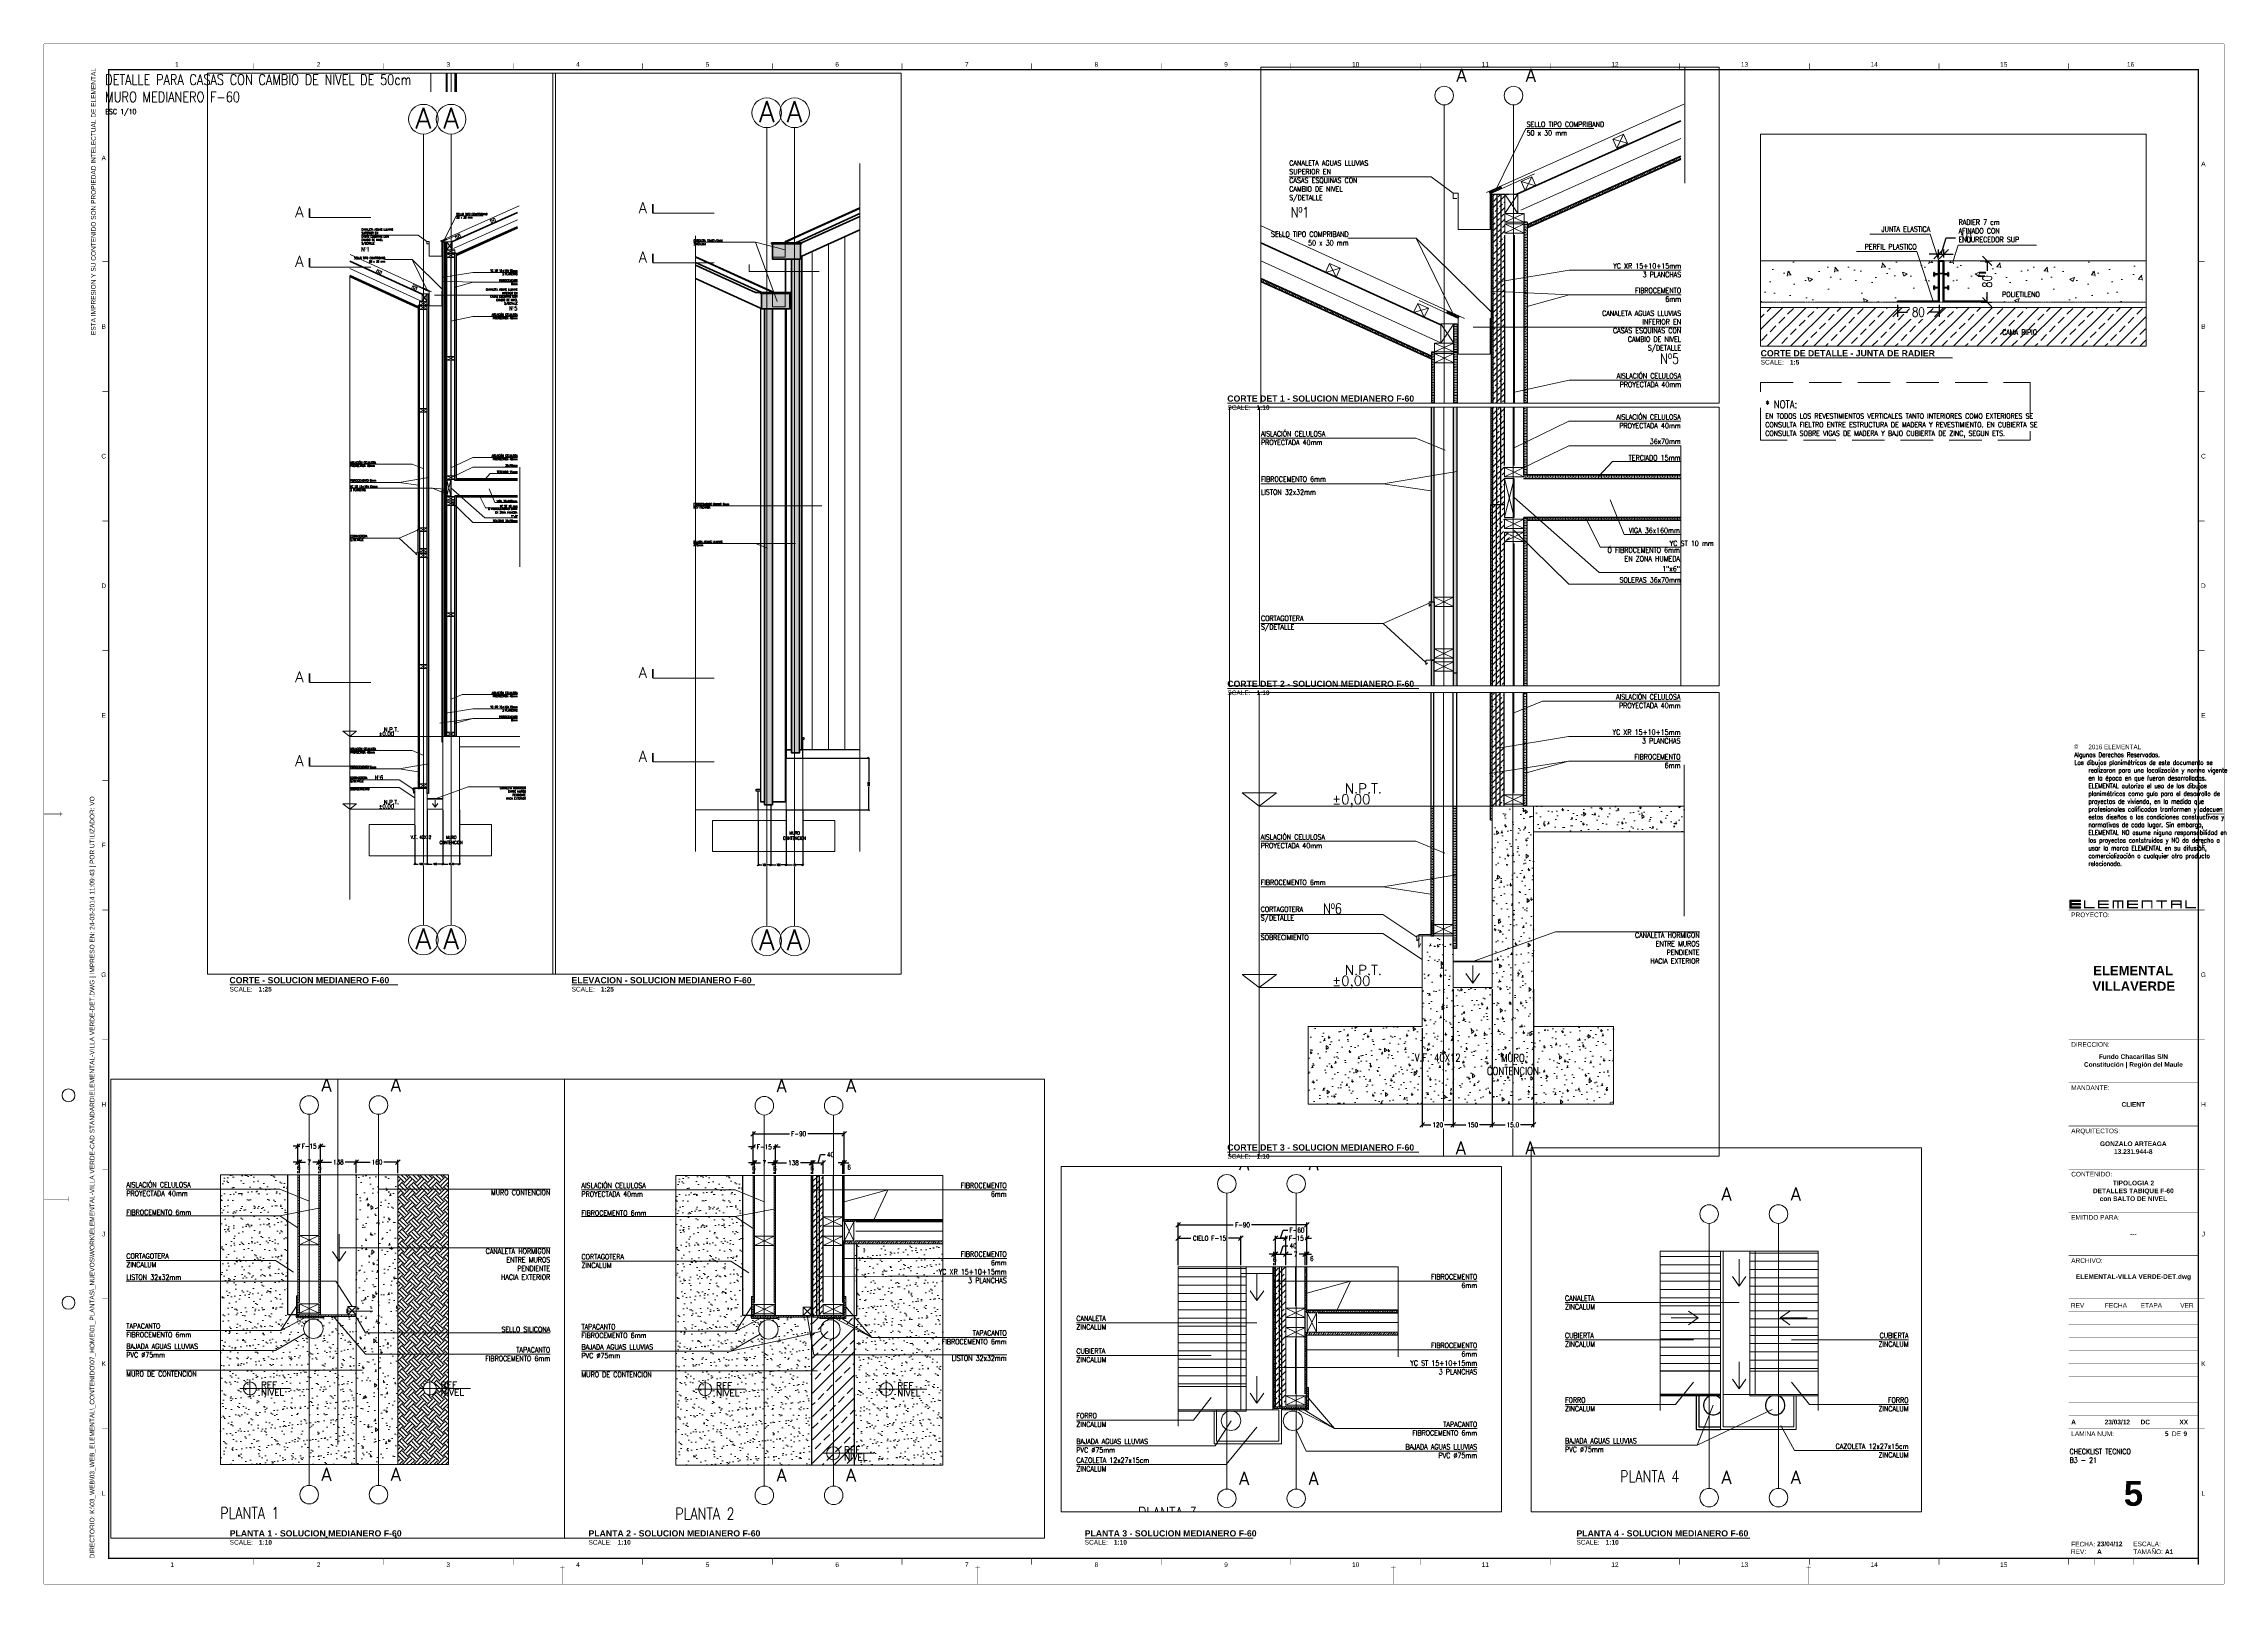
# Paper-space layout '05-ESC F60' of a CAD drawing. Header units: metres, sheet in millimetres. Extents: x 1062 to 1903, y 0 to 594.
# The model-space entities are those that its viewports show. They can reach past a viewport. Long polylines and large blocks are cut down to what shows.
import ezdxf
from ezdxf.enums import TextEntityAlignment as Align

# ---------------------------------------------------------------- set-up
doc = ezdxf.new("R2010")
doc.units = ezdxf.units.M
doc.header["$LTSCALE"] = 5
doc.header["$MEASUREMENT"] = 0
doc.linetypes.add('HIDDEN', pattern=[0.375, 0.25, -0.125])
doc.layers.get('0').update_dxf_attribs({"color": 30})
doc.layers.get('DEFPOINTS').update_dxf_attribs({"color": 210})
for name, color, linetype, lineweight, plot in [('_AUX', 210, 'Continuous', 18, False), ('A-ANNO-NPLT', 210, 'Continuous', 18, False), ('G-ANNO-NPLT', 210, 'Continuous', 18, False)]:
    doc.layers.add(name, color=color, linetype=linetype, lineweight=lineweight, plot=plot)
for name, color, linetype, lineweight in [('A-ANNO-DIMS', 3, 'Continuous', 18), ('A-ANNO-SYMB', 3, 'Continuous', 18), ('A-ANNO-TEXT', 3, 'Continuous', 18), ('A-DETL-MBND', 3, 'Continuous', 18), ('A-DETL-MCUT', 4, 'Continuous', 25), ('A-DETL-PATT', 8, 'Continuous', 18), ('A-ELEV-IDEN', 3, 'Continuous', 18), ('A-ELEV-MBE1', 7, 'Continuous', 35), ('A-ELEV-MBE2', 4, 'Continuous', 25), ('A-FLOR-PATT', 8, 'Continuous', 18), ('A-SECT-MCUT', 7, 'Continuous', 35), ('A-WALL-PATT', 8, 'Continuous', 18), ('A-WALL-STUD', 3, 'Continuous', 18), ('G-ANNO-LOGO', 3, 'Continuous', 18), ('G-ANNO-TEXT', 3, 'Continuous', 18), ('G-ANNO-TTLB', 3, 'Continuous', 18)]:
    doc.layers.add(name, color=color, linetype=linetype, lineweight=lineweight)
doc.styles.add('E-ARIAL', font='arial.ttf')
doc.styles.add('E-ARIAL-BOLD', font='arialbd.ttf')
doc.styles.add('E-ROMANS', font='romans.shx', dxfattribs={"width": 0.8})
doc.dimstyles.new('E-0010_TICK_18', dxfattribs={"dimscale": 0.001, "dimtxt": 18, "dimasz": 18, "dimexe": 9, "dimexo": 6, "dimgap": 9, "dimtad": 0, "dimdec": 0, "dimlfac": 1000, "dimzin": 0, "dimdsep": 46, "dimtxsty": 'E-ROMANS', "dimblk": 'OBLIQUE', "dimcen": 9, "dimclrd": 256, "dimclre": 256, "dimclrt": 256, "dimadec": 0, "dimazin": 0, "dimtfac": 1, "dimtdec": 0, "dimtmove": 1, "dimatfit": 3, "dimldrblk": 'OPEN90', "dimfxl": 1, "dimtfill": 1, "dimtolj": 1, "dimtzin": 0, "dimarcsym": 0})
pattern_1 = [(45, (0, 0), (-0.00898025612, 0.00898025612), []), (45, (-0.00449, 0.00449), (-0.00898025612, 0.00898025612), [0.00635, -0.003175])]
pattern_2 = [(45, (0, 0), (-0.0224506403, 0.0224506403), []), (45, (-0.011225, 0.011225), (-0.0224506403, 0.0224506403), [0.015875, -0.0079375])]
pattern_3 = [(0, (31.951525, 0), (0, 0.0127), []), (0, (31.951525, 0.00635), (0, 0.0127), [0.00635, -0.003175])]
pattern_4 = [(90, (31.951525, 0), (-0.0127, 8e-19), []), (90, (31.945175, 0), (-0.0127, 8e-19), [0.00635, -0.003175])]
pattern_5 = [(95, (31.951525, 0), (0.070047325, 0.05877669), [0.009525, -0.104775]), (40, (31.95153, 0), (-0.080008945, 0.055088503), [0.00762, -0.08382]), (145.451, (31.95736, 0.0049), (-0.009961079, 0.113865118), [0.008095, -0.089045]), (91.1842, (31.93356, 0.01796), (0.110705122, 0.080976706), [0.0142875, -0.1571625]), (141.6356, (31.94279, 0.02471), (-0.003543072, 0.171413216), [0.0121425, -0.1335675]), (36.184, (31.93356, 0.01796), (-0.003542786, 0.171413193), [0.01143, -0.12573]), (66, (31.947035, 0.02245), (0.089760276, 0.017447634), [0.009525, -0.104775]), (11, (31.94704, 0.02245), (-0.043269963, 0.086970597), [0.00762, -0.08382]), (116.4514, (31.954515, 0.023905), (0.04649002, 0.104418228), [0.008095, -0.089045]), (82.5, (31.951525, 0), (-0.0288027345, 0.0309867068), [0, -0.082804, 0, -0.08509, 0, -0.0841375]), (52.5, (31.951525, 0), (-0.0117948637, 0.0590435), [0, -0.048514, 0, -0.080899, 0, -0.0320675]), (12.5, (31.9315, -0.020026), (0.0499639315, 0.0459130978), [0, -0.03175, 0, -0.09906, 0, -0.131445]), (2.5, (31.92252, -0.029006), (0.043381952, 0.0613611964), [0, -0.041275, 0, -0.065786, 0, -0.093345])]
pattern_6 = [(0, (0, 0), (0, 0.0127), []), (0, (0, 0.00635), (0, 0.0127), [0.00635, -0.003175])]
pattern_7 = [(90, (31.935525, 0), (-0.0127, 8e-19), []), (90, (31.929175, 0), (-0.0127, 8e-19), [0.00635, -0.003175])]

# ---------------------------------------------------------------- blocks, each defined once
blk = doc.blocks.new('*U1945')
at = {"layer": 'G-ANNO-TTLB', "const_width": 0.18}
for points in [[(0, -2.5), (0, 0)], [(10, 0), (10, -2.5)], [(25, 0), (25, -2.5)]]:
    blk.add_lwpolyline(points, dxfattribs=at)
at = {"layer": 'G-ANNO-TTLB'}
blk.add_lwpolyline([(50, 0, 0.48, 0.48, 0), (50, -2.5, 0.48, 0.48, 0)], format="xyseb", dxfattribs=at)
blk = doc.blocks.new('*U1906')
at = {"layer": 'G-ANNO-LOGO'}
for points in [[(0, -1), (0, 0), (1.33, 0), (1.33, -0.17), (0.17, -0.17), (0.17, -0.42), (1.33, -0.42), (1.33, -0.58), (0.17, -0.58), (0.17, -0.83), (1.33, -0.83), (1.33, -1)], [(1.74, -1), (1.74, 0), (1.91, 0), (1.91, -0.83), (3.07, -0.83), (3.07, -1)], [(3.48, -1), (3.48, 0), (4.81, 0), (4.81, -0.17), (3.65, -0.17), (3.65, -0.42), (4.81, -0.42), (4.81, -0.58), (3.65, -0.58), (3.65, -0.83), (4.81, -0.83), (4.81, -1)], [(6.47, -1), (6.47, -0.17), (6.05, -0.17), (6.05, -1), (5.88, -1), (5.88, -0.17), (5.47, -0.17), (5.47, -1), (5.3, -1), (5.3, 0), (6.63, 0), (6.63, -1)], [(7.12, -1), (7.12, 0), (8.45, 0), (8.45, -0.17), (7.29, -0.17), (7.29, -0.42), (8.45, -0.42), (8.45, -0.58), (7.29, -0.58), (7.29, -0.83), (8.45, -0.83), (8.45, -1)], [(10.11, -1), (10.11, -0.17), (9.11, -0.17), (9.11, -1), (8.94, -1), (8.94, 0), (10.27, 0), (10.27, -1)], [(11.51, -0.17), (11.51, -1), (11.34, -1), (11.34, -0.17), (10.76, -0.17), (10.76, 0), (12.09, 0), (12.09, -0.17)], [(14.36, -1), (14.36, 0), (14.52, 0), (14.52, -0.83), (15.69, -0.83), (15.69, -1)]]:
    blk.add_hatch(color=256, dxfattribs=at).paths.add_polyline_path(points)
h = blk.add_hatch(color=256, dxfattribs=at)
edge = h.paths.add_edge_path()
edge.add_spline(control_points=[(13.74, -0.42), (13.74, -0.42), (12.74, -0.42), (12.74, -0.42), (12.74, -0.42), (12.74, -0.17), (12.74, -0.17), (12.74, -0.17), (13.74, -0.17), (13.74, -0.17), (13.74, -0.17), (13.74, -0.42), (13.74, -0.42)], knot_values=[0, 0, 0, 0, 1, 1, 1, 2, 2, 2, 3, 3, 3, 4, 4, 4, 4], degree=3, periodic=0)
edge = h.paths.add_edge_path(flags=16)
edge.add_spline(control_points=[(12.57, 0), (12.57, 0), (12.57, -1), (12.57, -1), (12.57, -1), (12.74, -1), (12.74, -1), (12.74, -1), (12.74, -0.58), (12.74, -0.58), (12.74, -0.58), (13.74, -0.58), (13.74, -0.58), (13.74, -0.58), (13.74, -1), (13.74, -1), (13.74, -1), (13.91, -1), (13.91, -1), (13.91, -1), (13.91, 0), (13.91, 0), (13.91, 0), (12.57, 0), (12.57, 0)], knot_values=[0, 0, 0, 0, 1, 1, 1, 2, 2, 2, 3, 3, 3, 4, 4, 4, 5, 5, 5, 6, 6, 6, 7, 7, 7, 8, 8, 8, 8], degree=3, periodic=0)
blk.add_lwpolyline([(0, 0), (0, -1)])
at = {"layer": 'A-ANNO-NPLT'}
blk.add_lwpolyline([(0, -1), (0, 0), (1.33, 0), (1.33, -0.17), (0.17, -0.17), (0.17, -0.42), (1.33, -0.42), (1.33, -0.58), (0.17, -0.58), (0.17, -0.83), (1.33, -0.83), (1.33, -1), (0, -1)], close=True, dxfattribs=at)
blk = doc.blocks.new('B-FOLD_MARK')
at = {"layer": 'A-ANNO-SYMB', "const_width": 0.13, "flags": 128}
for points in [[(1518.14, -686.71), (1519.94, -686.71)], [(1519.04, -685.81), (1519.04, -692.96)]]:
    blk.add_lwpolyline(points, dxfattribs=at)
blk = doc.blocks.new('B-HOLE_PUNCHER')
at = {"const_width": 0.18, "flags": 128}
for points in [[(3.56, 144.5), (13.06, 144.5)], [(13.06, 145.4), (13.06, 143.6)]]:
    blk.add_lwpolyline(points, dxfattribs=at)
blk = doc.blocks.new('*U1911')
at = {"layer": 'G-ANNO-NPLT', "const_width": 0.18}
for points in [[(0, 594), (-841, 594)], [(-841, 0), (-841, 594)], [(0, 0), (0, 594)], [(0, 0), (-841, 0)]]:
    blk.add_lwpolyline(points, dxfattribs=at)
at = {"layer": 'G-ANNO-TTLB', "const_width": 0.5, "flags": 128}
blk.add_lwpolyline([(-816, 584), (-816, 10), (-10, 10), (-10, 584)], close=True, dxfattribs=at)
at = {"layer": 'G-ANNO-TTLB', "const_width": 0.18, "flags": 128}
for points in [[(-760, 586.5), (-760, 584)], [(-710, 586.5), (-710, 584)], [(-660, 586.5), (-660, 584)], [(-610, 586.5), (-610, 584)], [(-560, 586.5), (-560, 584)], [(-510, 586.5), (-510, 584)], [(-460, 586.5), (-460, 584)], [(-410, 586.5), (-410, 584)], [(-360, 586.5), (-360, 584)], [(-310, 586.5), (-310, 584)], [(-260, 586.5), (-260, 584)], [(-210, 586.5), (-210, 584)], [(-160, 586.5), (-160, 584)], [(-110, 586.5), (-110, 584)], [(-60, 586.5), (-60, 584)], [(-841, 578.5), (-841, 576)], [(-816, 510), (-818.5, 510)], [(-7.5, 510), (-10, 510)], [(-816, 460), (-818.5, 460)], [(-7.5, 460), (-10, 460)], [(-816, 410), (-818.5, 410)], [(-7.5, 410), (-10, 410)], [(-816, 360), (-818.5, 360)], [(-7.5, 360), (-10, 360)], [(-816, 310), (-818.5, 310)], [(-7.5, 310), (-10, 310)], [(-816, 260), (-818.5, 260)], [(-7.5, 260), (-10, 260)], [(-816, 210), (-818.5, 210)], [(-7.5, 210), (-10, 210)], [(-816, 160), (-818.5, 160)], [(-7.5, 160), (-10, 160)], [(-816, 110), (-818.5, 110)], [(-7.5, 110), (-10, 110)], [(-7.5, 110), (-10, 110)], [(-816, 60), (-818.5, 60)], [(-7.5, 60), (-10, 60)], [(-7.5, 60), (-10, 60)], [(-760, 10), (-760, 7.5)], [(-710, 10), (-710, 7.5)], [(-660, 10), (-660, 7.5)], [(-610, 10), (-610, 7.5)], [(-560, 10), (-560, 7.5)], [(-510, 10), (-510, 7.5)], [(-460, 10), (-460, 7.5)], [(-410, 10), (-410, 7.5)], [(-360, 10), (-360, 7.5)], [(-310, 10), (-310, 7.5)], [(-260, 10), (-260, 7.5)], [(-210, 10), (-210, 7.5)], [(-160, 10), (-160, 7.5)], [(-110, 10), (-110, 7.5)], [(-60, 10), (-60, 7.5)]]:
    blk.add_lwpolyline(points, dxfattribs=at)
at = {"layer": 'G-ANNO-TTLB'}
for points, const_width in [([(-10, 260), (-60, 260)], 0.18), ([(-10, 210), (-60, 210)], 0.18), ([(-10, 193.33), (-60, 193.33)], 0.18), ([(-10, 176.67), (-60, 176.67)], 0.18), ([(-60, 176.67), (-10, 176.67)], 0.18), ([(-60, 160), (-10, 160)], 0.18), ([(-60, 160), (-10, 160)], 0.18), ([(-60, 160), (-10, 160)], 0.18), ([(-60, 160), (-10, 160)], 0.18), ([(-60, 143.33), (-10, 143.33)], 0.18), ([(-60, 126.67), (-10, 126.67)], 0.18), ([(-60, 126.67), (-10, 126.67)], 0.18), ([(-60, 110), (-10, 110)], 0.18), ([(-60, 105), (-10, 105)], 0.12), ([(-60, 100), (-10, 100)], 0.12), ([(-60, 95), (-10, 95)], 0.12), ([(-60, 90), (-10, 90)], 0.12), ([(-60, 85), (-10, 85)], 0.12), ([(-60, 80), (-10, 80)], 0.12), ([(-60, 75), (-10, 75)], 0.12), ([(-60, 70), (-10, 70)], 0.12), ([(-60, 60), (-10, 60)], 0.18), ([(-60, 60), (-10, 60)], 0.18), ([(-60, 65), (-10, 65)], 0.12), ([(-124.5, 10), (-64.5, 10)], 0.18)]:
    blk.add_lwpolyline(points, dxfattribs=dict(at, const_width=const_width))
for centre in [(-831.5, 188.5), (-831.5, 108.5)]:
    blk.add_circle(centre, 2.5, dxfattribs=at)
at = {"layer": 'G-ANNO-LOGO', "xscale": 3.1, "yscale": 3.1, "zscale": 3.1}
blk.add_blockref('*U1906', (-59.49, 263.76), dxfattribs=at)
at = {"layer": 'G-ANNO-TTLB', "xscale": -1, "rotation": 270}
blk.add_blockref('B-FOLD_MARK', (-148.04, -1222.04), dxfattribs=at)
at = {"layer": 'G-ANNO-TTLB', "rotation": 90}
blk.add_blockref('B-FOLD_MARK', (-692.96, -1222.04), dxfattribs=at)
at = {"layer": 'G-ANNO-TTLB'}
for name, p in [('B-HOLE_PUNCHER', (-844.56, 4)), ('B-FOLD_MARK', (-2160.04, 692.96)), ('B-FOLD_MARK', (-1999.79, 692.96)), ('B-FOLD_MARK', (-1839.54, 692.96)), ('B-FOLD_MARK', (-1679.29, 692.96))]:
    blk.add_blockref(name, p, dxfattribs=at)
at = {"layer": 'G-ANNO-TEXT', "style": 'E-ARIAL'}
for s, p in [('1', (-789.65, 586.07)), ('2', (-735, 586.07)), ('3', (-685, 586.07)), ('4', (-635, 586.07)), ('5', (-585, 586.07)), ('6', (-535, 586.07)), ('7', (-485, 586.07)), ('8', (-435, 586.07)), ('9', (-385, 586.07)), ('10', (-335, 586.07)), ('11', (-285, 586.07)), ('12', (-235, 586.07)), ('13', (-185, 586.07)), ('14', (-135, 586.07)), ('15', (-85, 586.07)), ('16', (-36.11, 586.07)), ('A', (-817.91, 549.98)), ('A', (-8.02, 547.71)), ('B', (-817.91, 485)), ('B', (-8.02, 485)), ('C', (-817.91, 435)), ('C', (-8.02, 435)), ('D', (-817.91, 385)), ('D', (-8.02, 385)), ('E', (-817.91, 335)), ('E', (-8.02, 335)), ('F', (-817.91, 285)), ('F', (-8.02, 285)), ('G', (-817.91, 235)), ('G', (-8.02, 235)), ('H', (-817.91, 185)), ('H', (-8.02, 185)), ('J', (-817.91, 135)), ('J', (-8.02, 135)), ('K', (-817.91, 85)), ('K', (-8.02, 85)), ('L', (-817.91, 35)), ('L', (-8.02, 35)), ('2', (-735, 7.51)), ('3', (-685, 7.51)), ('6', (-535, 7.51)), ('8', (-435, 7.51)), ('9', (-385, 7.51)), ('10', (-335, 7.51)), ('12', (-235, 7.51)), ('13', (-185, 7.51)), ('1', (-791.51, 7.51)), ('4', (-635, 7.51)), ('5', (-585, 7.51)), ('7', (-485, 7.51)), ('11', (-285, 7.51)), ('14', (-135, 7.51)), ('15', (-85, 7.51))]:
    blk.add_text(s, height=1.8, dxfattribs=at).set_placement(p, align=Align.MIDDLE_CENTER)
for s, p in [('PROYECTO:', (-59, 259.02)), ('DIRECCION:', (-59, 209.02)), ('MANDANTE:', (-59, 192.35)), ('ARQUITECTOS:', (-59, 175.68)), ('CONTENIDO:', (-59, 159.02)), ('EMITIDO PARA:', (-59, 142.35)), ('ARCHIVO:', (-59, 125.68)), ('LAMINA NUM:', (-59, 58.88))]:
    blk.add_text(s, height=1.8, dxfattribs=at).set_placement(p, align=Align.TOP_LEFT)
at = {"layer": 'G-ANNO-TEXT'}
for s, style, p in [('REV', 'E-ARIAL', (-59.13, 107.5)), ('FECHA', 'E-ARIAL', (-45.99, 107.5)), ('ETAPA', 'E-ARIAL', (-32.2, 107.5)), ('VER', 'E-ARIAL', (-16.94, 107.5)), ('DE', 'E-ARIAL', (-20.14, 57.99)), ('REV:', 'E-ARIAL', (-59.1, 12.54)), ('FECHA:', 'E-ARIAL', (-59, 15.44)), ('TAMAÑO:', 'E-ARIAL', (-35.06, 12.5)), ('ESCALA:', 'E-ARIAL', (-35.06, 15.5)), ('A1', 'E-ARIAL-BOLD', (-22.82, 12.5))]:
    blk.add_text(s, height=1.8, dxfattribs=dict(at, style=style)).set_placement(p, align=Align.MIDDLE_LEFT)
at = {"layer": 'G-ANNO-TEXT', "insert": (-822.79, 584.67), "char_height": 1.8, "width": 119.9233, "attachment_point": 3, "rotation": 90, "style": 'E-ARIAL'}
blk.add_mtext('ESTA IMPRESION Y SU CONTENIDO SON PROPIEDAD INTELECTUAL DE ELEMENTAL', dxfattribs=at)
at = {"layer": 'G-ANNO-TEXT', "insert": (-823.3, 9.95), "char_height": 1.8, "attachment_point": 1, "rotation": 90, "style": 'E-ARIAL'}
blk.add_mtext_dynamic_manual_height_columns('DIRECTORIO: K:\\\\03_WEB\\\\03_WEB_ELEMENTAL\\\\_CONTENIDO\\\\07_HOME\\\\01_PLANTAS\\\\_NUEVOS\\\\WORK\\\\ELEMENTAL-VILLA VERDE-CAD STANDARD\\\\ELEMENTAL-VILLA VERDE-DET.DWG | IMPRESO EN: 24-03-2014 11:09:43 | POR UTILIZADOR: VO', width=425.5597, gutter_width=9, heights=[0], dxfattribs=at)
at = {"layer": 'G-ANNO-TEXT', "style": 'E-ARIAL-BOLD'}
for tag, p, height in [('PROJECT_TITLE_001', (-55.32, 232.27), 3.6), ('SITE_001', (-37.78, 200.77), 1.8), ('CLIENT_001', (-39.57, 184.1), 1.8), ('ARCHITECTS_001', (-43.11, 168.95), 1.8), ('ARCHITECTS_002', (-43.25, 165.92), 1.8), ('DRAWING_TITLE_001', (-45.37, 151), 1.8), ('DESIGN_STAGE_001', (-44.88, 134.33), 1.8), ('FILENAME_001', (-57.22, 117.7), 1.8)]:
    blk.add_attdef(tag, p, '', height=height, dxfattribs=at)
for tag, p in [('VERSION_9', (-59, 102.5)), ('DATE_9', (-46.09, 102.5)), ('STAGE_9', (-32.25, 102.5)), ('CHECKED_BY_9', (-17.25, 102.5)), ('VERSION_8', (-59, 97.5)), ('VERSION_7', (-59, 92.5)), ('DATE_8', (-46.09, 97.5)), ('DATE_7', (-46.09, 92.5)), ('STAGE_8', (-32.25, 97.5)), ('STAGE_7', (-32.25, 92.5)), ('CHECKED_BY_8', (-17.25, 97.5)), ('CHECKED_BY_7', (-17.25, 92.5)), ('VERSION_6', (-59, 87.5)), ('DATE_6', (-46.09, 87.5)), ('STAGE_6', (-32.25, 87.5)), ('CHECKED_BY_6', (-17.25, 87.5)), ('VERSION_5', (-59, 82.5)), ('VERSION_4', (-59, 77.5)), ('DATE_5', (-46.09, 82.5)), ('DATE_4', (-46.09, 77.5)), ('STAGE_5', (-32.25, 82.5)), ('STAGE_4', (-32.25, 77.5)), ('CHECKED_BY_5', (-17.25, 82.5)), ('CHECKED_BY_4', (-17.25, 77.5)), ('VERSION_3', (-59, 72.5)), ('VERSION_2', (-59, 67.5)), ('DATE_3', (-46.09, 72.5)), ('DATE_2', (-46.09, 67.5)), ('STAGE_3', (-32.25, 72.5)), ('STAGE_2', (-32.25, 67.5)), ('CHECKED_BY_3', (-17.25, 72.5)), ('CHECKED_BY_2', (-17.25, 67.5)), ('VERSION_1', (-59, 62.5)), ('DATE_1', (-46.09, 62.5)), ('STAGE_1', (-32.25, 62.5)), ('CHECKED_BY_1', (-17.25, 62.5)), ('SHEET_TOTAL', (-15.68, 57.98)), ('DATE', (-49.01, 15.53)), ('REV', (-49.01, 12.51)), ('SCALE', (-22.81, 15.53))]:
    blk.add_attdef(tag, text='', height=1.8, dxfattribs=at).set_placement(p, align=Align.MIDDLE_LEFT)
blk.add_attdef('SHEET_COPY', text='', height=1.8, dxfattribs=at).set_placement((-21.42, 57.98), align=Align.MIDDLE_RIGHT)
blk.add_attdef('SHEET', text='', height=9.6, dxfattribs=at).set_placement((-35, 35), align=Align.MIDDLE_CENTER)
blk = doc.blocks.new('*U1941')
at = {"layer": 'A-ANNO-SYMB'}
blk.add_line((70.8, 0), (6, 0), dxfattribs=at)
at = {"layer": 'A-ANNO-SYMB', "style": 'E-ARIAL'}
blk.add_text('SCALE:', height=1.8, dxfattribs=at).set_placement((5.88, -2.55))
at = {"layer": 'A-ANNO-SYMB', "style": 'E-ARIAL-BOLD'}
blk.add_attdef('SHEET', text='', height=6, dxfattribs=at).set_placement((5, 0.28), align=Align.MIDDLE_RIGHT)
blk.add_attdef('TITLE', (5.86, 0.61), '', height=2.4, dxfattribs=at)
blk.add_attdef('SCALE', text='', height=1.8, dxfattribs=at).set_placement((17.14, -0.75), align=Align.TOP_LEFT)
blk = doc.blocks.new('*U1942')
at = {"layer": 'A-ANNO-SYMB'}
blk.add_line((76.62, 0), (6, 0), dxfattribs=at)
at = {"layer": 'A-ANNO-SYMB', "style": 'E-ARIAL'}
blk.add_text('SCALE:', height=1.8, dxfattribs=at).set_placement((5.88, -2.55))
at = {"layer": 'A-ANNO-SYMB', "style": 'E-ARIAL-BOLD'}
blk.add_attdef('SHEET', text='', height=6, dxfattribs=at).set_placement((5, 0.28), align=Align.MIDDLE_RIGHT)
blk.add_attdef('TITLE', (5.86, 0.61), '', height=2.4, dxfattribs=at)
blk.add_attdef('SCALE', text='', height=1.8, dxfattribs=at).set_placement((17.14, -0.75), align=Align.TOP_LEFT)
blk = doc.blocks.new('*U1943')
at = {"layer": 'A-ANNO-SYMB'}
blk.add_line((72.78, 0), (6, 0), dxfattribs=at)
at = {"layer": 'A-ANNO-SYMB', "style": 'E-ARIAL'}
blk.add_text('SCALE:', height=1.8, dxfattribs=at).set_placement((5.88, -2.55))
at = {"layer": 'A-ANNO-SYMB', "style": 'E-ARIAL-BOLD'}
blk.add_attdef('SHEET', text='', height=6, dxfattribs=at).set_placement((5, 0.28), align=Align.MIDDLE_RIGHT)
blk.add_attdef('TITLE', (5.86, 0.61), '', height=2.4, dxfattribs=at)
blk.add_attdef('SCALE', text='', height=1.8, dxfattribs=at).set_placement((17.14, -0.75), align=Align.TOP_LEFT)
blk = doc.blocks.new('*U1944')
at = {"layer": 'A-ANNO-SYMB'}
blk.add_line((79.81, 0), (6, 0), dxfattribs=at)
at = {"layer": 'A-ANNO-SYMB', "style": 'E-ARIAL'}
blk.add_text('SCALE:', height=1.8, dxfattribs=at).set_placement((5.88, -2.55))
at = {"layer": 'A-ANNO-SYMB', "style": 'E-ARIAL-BOLD'}
blk.add_attdef('SHEET', text='', height=6, dxfattribs=at).set_placement((5, 0.28), align=Align.MIDDLE_RIGHT)
blk.add_attdef('TITLE', (5.86, 0.61), '', height=2.4, dxfattribs=at)
blk.add_attdef('SCALE', text='', height=1.8, dxfattribs=at).set_placement((17.14, -0.75), align=Align.TOP_LEFT)
blk = doc.blocks.new('_Oblique')
at = {"color": 0, "linetype": 'ByBlock', "lineweight": -2}
blk.add_line((-0.5, -0.5), (0.5, 0.5), dxfattribs=at)
blk = doc.blocks.new('*D39')
at = {"layer": 'A-ANNO-DIMS', "lineweight": -2, "transparency": 16777216}
for p, q in [((508.2791, -88.0594), (508.2791, -88.5918)), ((508.4291, -88.0594), (508.4291, -88.5918)), ((508.2791, -88.5828), (508.3277, -88.5828)), ((508.4291, -88.5828), (508.3806, -88.5828))]:
    blk.add_line(p, q, dxfattribs=at)
at = {"layer": 'DEFPOINTS', "color": 0, "transparency": 16777216}
for p in [(508.2791, -88.0534), (508.4291, -88.0534), (508.4291, -88.5828)]:
    blk.add_point(p, dxfattribs=at)
at = {"layer": 'A-ANNO-DIMS', "lineweight": -2, "transparency": 16777216, "xscale": 0.018, "yscale": 0.018, "zscale": 0.018, "rotation": 180}
blk.add_blockref('_Oblique', (508.2791, -88.5828), dxfattribs=at)
at = {"layer": 'A-ANNO-DIMS', "lineweight": -2, "transparency": 16777216, "xscale": 0.018, "yscale": 0.018, "zscale": 0.018}
blk.add_blockref('_Oblique', (508.4291, -88.5828), dxfattribs=at)
at = {"layer": 'A-ANNO-DIMS', "transparency": 16777216, "insert": (508.3541, -88.5828), "char_height": 0.018, "attachment_point": 5, "style": 'E-ROMANS', "bg_fill": 3, "box_fill_scale": 1.25, "bg_fill_color": 256, "bg_fill_true_color": 13158600, "bg_fill_transparency": 0}
blk.add_mtext('\\A1;150', dxfattribs=at)
blk = doc.blocks.new('_Open90')
at = {"color": 0, "linetype": 'ByBlock', "lineweight": -2}
for p, q in [((0, 0), (-1, 0)), ((-0.5, 0.5), (0, 0)), ((0, 0), (-0.5, -0.5))]:
    blk.add_line(p, q, dxfattribs=at)
blk = doc.blocks.new('*D1015')
at = {"layer": 'A-ANNO-DIMS', "lineweight": -2, "transparency": 16777216}
for p, q in [((508.2791, -88.0594), (508.2791, -88.5918)), ((508.1591, -88.2094), (508.1591, -88.5918)), ((508.1591, -88.5828), (508.1927, -88.5828)), ((508.2791, -88.5828), (508.2456, -88.5828))]:
    blk.add_line(p, q, dxfattribs=at)
at = {"layer": 'DEFPOINTS', "color": 0, "transparency": 16777216}
for p in [(508.2791, -88.0534), (508.1591, -88.2034), (508.2791, -88.5828)]:
    blk.add_point(p, dxfattribs=at)
at = {"layer": 'A-ANNO-DIMS', "lineweight": -2, "transparency": 16777216, "xscale": 0.018, "yscale": 0.018, "zscale": 0.018, "rotation": 180}
blk.add_blockref('_Oblique', (508.1591, -88.5828), dxfattribs=at)
at = {"layer": 'A-ANNO-DIMS', "lineweight": -2, "transparency": 16777216, "xscale": 0.018, "yscale": 0.018, "zscale": 0.018}
blk.add_blockref('_Oblique', (508.2791, -88.5828), dxfattribs=at)
at = {"layer": 'A-ANNO-DIMS', "transparency": 16777216, "insert": (508.2191, -88.5828), "char_height": 0.018, "attachment_point": 5, "style": 'E-ROMANS', "bg_fill": 3, "box_fill_scale": 1.25, "bg_fill_color": 256, "bg_fill_true_color": 13158600, "bg_fill_transparency": 0}
blk.add_mtext('\\A1;120', dxfattribs=at)
blk = doc.blocks.new('*D1016')
at = {"layer": 'A-ANNO-DIMS', "lineweight": -2, "transparency": 16777216}
for p, q in [((508.4291, -88.0594), (508.4291, -88.5918)), ((508.5891, -88.0594), (508.5891, -88.5918)), ((508.4291, -88.5828), (508.4792, -88.5828)), ((508.5891, -88.5828), (508.5391, -88.5828))]:
    blk.add_line(p, q, dxfattribs=at)
at = {"layer": 'DEFPOINTS', "color": 0, "transparency": 16777216}
for p in [(508.4291, -88.0534), (508.5891, -88.0534), (508.5891, -88.5828)]:
    blk.add_point(p, dxfattribs=at)
at = {"layer": 'A-ANNO-DIMS', "lineweight": -2, "transparency": 16777216, "xscale": 0.018, "yscale": 0.018, "zscale": 0.018, "rotation": 180}
blk.add_blockref('_Oblique', (508.4291, -88.5828), dxfattribs=at)
at = {"layer": 'A-ANNO-DIMS', "lineweight": -2, "transparency": 16777216, "xscale": 0.018, "yscale": 0.018, "zscale": 0.018}
blk.add_blockref('_Oblique', (508.5891, -88.5828), dxfattribs=at)
at = {"layer": 'A-ANNO-DIMS', "transparency": 16777216, "insert": (508.5091, -88.5828), "char_height": 0.018, "attachment_point": 5, "style": 'E-ROMANS', "bg_fill": 3, "box_fill_scale": 1.25, "bg_fill_color": 256, "bg_fill_true_color": 13158600, "bg_fill_transparency": 0}
blk.add_mtext('\\A1;15.0', dxfattribs=at)
blk = doc.blocks.new('*D1017')
at = {"layer": 'A-ANNO-DIMS', "lineweight": -2, "transparency": 16777216}
for p, q in [((508.2791, -97.8497), (508.2791, -98.382)), ((508.1591, -97.9497), (508.1591, -98.382)), ((508.1591, -98.373), (508.1927, -98.373)), ((508.2791, -98.373), (508.2456, -98.373))]:
    blk.add_line(p, q, dxfattribs=at)
at = {"layer": 'DEFPOINTS', "color": 0, "transparency": 16777216}
for p in [(508.2791, -97.8437), (508.1591, -97.9437), (508.2791, -98.373)]:
    blk.add_point(p, dxfattribs=at)
at = {"layer": 'A-ANNO-DIMS', "lineweight": -2, "transparency": 16777216, "xscale": 0.018, "yscale": 0.018, "zscale": 0.018, "rotation": 180}
blk.add_blockref('_Oblique', (508.1591, -98.373), dxfattribs=at)
at = {"layer": 'A-ANNO-DIMS', "lineweight": -2, "transparency": 16777216, "xscale": 0.018, "yscale": 0.018, "zscale": 0.018}
blk.add_blockref('_Oblique', (508.2791, -98.373), dxfattribs=at)
at = {"layer": 'A-ANNO-DIMS', "transparency": 16777216, "insert": (508.2191, -98.373), "char_height": 0.018, "attachment_point": 5, "style": 'E-ROMANS', "bg_fill": 3, "box_fill_scale": 1.25, "bg_fill_color": 256, "bg_fill_true_color": 13158600, "bg_fill_transparency": 0}
blk.add_mtext('\\A1;120', dxfattribs=at)
blk = doc.blocks.new('*D40')
at = {"layer": 'A-ANNO-DIMS', "lineweight": -2, "transparency": 16777216}
for p, q in [((508.4291, -97.8497), (508.4291, -98.382)), ((508.5891, -97.8497), (508.5891, -98.382)), ((508.4291, -98.373), (508.4895, -98.373)), ((508.5891, -98.373), (508.5288, -98.373))]:
    blk.add_line(p, q, dxfattribs=at)
at = {"layer": 'DEFPOINTS', "color": 0, "transparency": 16777216}
for p in [(508.4291, -97.8437), (508.5891, -97.8437), (508.5891, -98.373)]:
    blk.add_point(p, dxfattribs=at)
at = {"layer": 'A-ANNO-DIMS', "lineweight": -2, "transparency": 16777216, "xscale": 0.018, "yscale": 0.018, "zscale": 0.018, "rotation": 180}
blk.add_blockref('_Oblique', (508.4291, -98.373), dxfattribs=at)
at = {"layer": 'A-ANNO-DIMS', "lineweight": -2, "transparency": 16777216, "xscale": 0.018, "yscale": 0.018, "zscale": 0.018}
blk.add_blockref('_Oblique', (508.5891, -98.373), dxfattribs=at)
at = {"layer": 'A-ANNO-DIMS', "transparency": 16777216, "insert": (508.5091, -98.373), "char_height": 0.018, "attachment_point": 5, "style": 'E-ROMANS', "bg_fill": 3, "box_fill_scale": 1.25, "bg_fill_color": 256, "bg_fill_true_color": 13158600, "bg_fill_transparency": 0}
blk.add_mtext('\\A1;15', dxfattribs=at)
blk = doc.blocks.new('*D1018')
at = {"layer": 'A-ANNO-DIMS', "lineweight": -2, "transparency": 16777216}
for p, q in [((508.1981, -75.0655), (508.1801, -75.0655)), ((508.1981, -75.1692), (508.1981, -75.0565)), ((508.1981, -75.0655), (508.2062, -75.0655)), ((508.2851, -75.0655), (508.277, -75.0655)), ((508.2851, -75.1692), (508.2851, -75.0565)), ((508.2851, -75.0655), (508.3031, -75.0655))]:
    blk.add_line(p, q, dxfattribs=at)
at = {"layer": 'DEFPOINTS', "color": 0, "transparency": 16777216}
for p in [(508.1981, -75.1752), (508.2851, -75.1752)]:
    blk.add_point(p, dxfattribs=at)
at = {"layer": 'A-ANNO-DIMS', "lineweight": -2, "transparency": 16777216, "xscale": 0.018, "yscale": 0.018, "zscale": 0.018}
blk.add_blockref('_Oblique', (508.1981, -75.0655), dxfattribs=at)
at = {"layer": 'A-ANNO-DIMS', "lineweight": -2, "transparency": 16777216, "xscale": 0.018, "yscale": 0.018, "zscale": 0.018, "rotation": 180}
blk.add_blockref('_Oblique', (508.2851, -75.0655), dxfattribs=at)
at = {"layer": 'A-ANNO-DIMS', "transparency": 16777216, "insert": (508.2416, -75.0655), "char_height": 0.018, "attachment_point": 5, "style": 'E-ROMANS', "bg_fill": 3, "box_fill_scale": 1.25, "bg_fill_color": 256, "bg_fill_true_color": 13158600, "bg_fill_transparency": 0}
blk.add_mtext('\\A1;F-15', dxfattribs=at)
at = {"layer": 'DEFPOINTS', "color": 0, "transparency": 16777216}
blk.add_point((508.2851, -75.0655), dxfattribs=at)
blk = doc.blocks.new('*D41')
at = {"layer": 'A-ANNO-DIMS', "lineweight": -2, "transparency": 16777216}
for p, q in [((508.1981, -75.1692), (508.1981, -75.0053)), ((508.1981, -75.0143), (508.3387, -75.0143)), ((508.5501, -75.0143), (508.4095, -75.0143)), ((508.5501, -75.1692), (508.5501, -75.0053))]:
    blk.add_line(p, q, dxfattribs=at)
at = {"layer": 'DEFPOINTS', "color": 0, "transparency": 16777216}
for p in [(508.5501, -75.0143), (508.1981, -75.1752), (508.5501, -75.1752)]:
    blk.add_point(p, dxfattribs=at)
at = {"layer": 'A-ANNO-DIMS', "lineweight": -2, "transparency": 16777216, "xscale": 0.018, "yscale": 0.018, "zscale": 0.018, "rotation": 180}
blk.add_blockref('_Oblique', (508.1981, -75.0143), dxfattribs=at)
at = {"layer": 'A-ANNO-DIMS', "lineweight": -2, "transparency": 16777216, "xscale": 0.018, "yscale": 0.018, "zscale": 0.018}
blk.add_blockref('_Oblique', (508.5501, -75.0143), dxfattribs=at)
at = {"layer": 'A-ANNO-DIMS', "transparency": 16777216, "insert": (508.3741, -75.0143), "char_height": 0.018, "attachment_point": 5, "style": 'E-ROMANS', "bg_fill": 3, "box_fill_scale": 1.25, "bg_fill_color": 256, "bg_fill_true_color": 13158600, "bg_fill_transparency": 0}
blk.add_mtext('\\A1;F-90', dxfattribs=at)
blk = doc.blocks.new('*D1019')
at = {"layer": 'A-ANNO-DIMS', "lineweight": -2, "transparency": 16777216}
for p, q in [((508.1981, -75.1692), (508.1981, -75.1173)), ((508.2041, -75.1692), (508.2041, -75.1173)), ((508.1981, -75.1263), (508.1801, -75.1263)), ((508.2041, -75.1263), (508.2221, -75.1263))]:
    blk.add_line(p, q, dxfattribs=at)
at = {"layer": 'A-ANNO-DIMS', "transparency": 16777216, "insert": (508.2011, -75.1474), "char_height": 0.018, "attachment_point": 5, "style": 'E-ROMANS', "bg_fill": 3, "box_fill_scale": 1.25, "bg_fill_color": 256, "bg_fill_true_color": 13158600, "bg_fill_transparency": 0}
blk.add_mtext('\\A1;6', dxfattribs=at)
at = {"layer": 'A-ANNO-DIMS', "lineweight": -2, "transparency": 16777216}
blk.add_line((508.1981, -75.1263), (508.2041, -75.1263), dxfattribs=at)
at = {"layer": 'DEFPOINTS', "color": 0, "transparency": 16777216}
for p in [(508.2041, -75.1263), (508.1981, -75.1752), (508.2041, -75.1752)]:
    blk.add_point(p, dxfattribs=at)
at = {"layer": 'A-ANNO-DIMS', "lineweight": -2, "transparency": 16777216, "xscale": 0.018, "yscale": 0.018, "zscale": 0.018}
blk.add_blockref('_Oblique', (508.1981, -75.1263), dxfattribs=at)
at = {"layer": 'A-ANNO-DIMS', "lineweight": -2, "transparency": 16777216, "xscale": 0.018, "yscale": 0.018, "zscale": 0.018, "rotation": 180}
blk.add_blockref('_Oblique', (508.2041, -75.1263), dxfattribs=at)
blk = doc.blocks.new('*D1020')
at = {"layer": 'A-ANNO-DIMS', "lineweight": -2, "transparency": 16777216}
for p, q in [((508.2041, -75.1692), (508.2041, -75.1173)), ((508.2791, -75.1692), (508.2791, -75.1173)), ((508.2041, -75.1263), (508.2278, -75.1263)), ((508.2791, -75.1263), (508.2554, -75.1263))]:
    blk.add_line(p, q, dxfattribs=at)
at = {"layer": 'DEFPOINTS', "color": 0, "transparency": 16777216}
for p in [(508.2791, -75.1263), (508.2041, -75.1752), (508.2791, -75.1752)]:
    blk.add_point(p, dxfattribs=at)
at = {"layer": 'A-ANNO-DIMS', "lineweight": -2, "transparency": 16777216, "xscale": 0.018, "yscale": 0.018, "zscale": 0.018, "rotation": 180}
blk.add_blockref('_Oblique', (508.2041, -75.1263), dxfattribs=at)
at = {"layer": 'A-ANNO-DIMS', "lineweight": -2, "transparency": 16777216, "xscale": 0.018, "yscale": 0.018, "zscale": 0.018}
blk.add_blockref('_Oblique', (508.2791, -75.1263), dxfattribs=at)
at = {"layer": 'A-ANNO-DIMS', "transparency": 16777216, "insert": (508.2416, -75.1263), "char_height": 0.018, "attachment_point": 5, "style": 'E-ROMANS', "bg_fill": 3, "box_fill_scale": 1.25, "bg_fill_color": 256, "bg_fill_true_color": 13158600, "bg_fill_transparency": 0}
blk.add_mtext('\\A1;7', dxfattribs=at)
blk = doc.blocks.new('*D1021')
at = {"layer": 'A-ANNO-DIMS', "lineweight": -2, "transparency": 16777216}
for p, q in [((508.2791, -75.1692), (508.2791, -75.1173)), ((508.2851, -75.1692), (508.2851, -75.1173)), ((508.2791, -75.1263), (508.2611, -75.1263)), ((508.2851, -75.1263), (508.3031, -75.1263))]:
    blk.add_line(p, q, dxfattribs=at)
at = {"layer": 'A-ANNO-DIMS', "transparency": 16777216, "insert": (508.2821, -75.1479), "char_height": 0.018, "attachment_point": 5, "style": 'E-ROMANS', "bg_fill": 3, "box_fill_scale": 1.25, "bg_fill_color": 256, "bg_fill_true_color": 13158600, "bg_fill_transparency": 0}
blk.add_mtext('\\A1;6', dxfattribs=at)
at = {"layer": 'A-ANNO-DIMS', "lineweight": -2, "transparency": 16777216}
blk.add_line((508.2791, -75.1263), (508.2851, -75.1263), dxfattribs=at)
at = {"layer": 'DEFPOINTS', "color": 0, "transparency": 16777216}
for p in [(508.2851, -75.1263), (508.2791, -75.1752), (508.2851, -75.1752)]:
    blk.add_point(p, dxfattribs=at)
at = {"layer": 'A-ANNO-DIMS', "lineweight": -2, "transparency": 16777216, "xscale": 0.018, "yscale": 0.018, "zscale": 0.018}
blk.add_blockref('_Oblique', (508.2791, -75.1263), dxfattribs=at)
at = {"layer": 'A-ANNO-DIMS', "lineweight": -2, "transparency": 16777216, "xscale": 0.018, "yscale": 0.018, "zscale": 0.018, "rotation": 180}
blk.add_blockref('_Oblique', (508.2851, -75.1263), dxfattribs=at)
blk = doc.blocks.new('*D1022')
at = {"layer": 'A-ANNO-DIMS', "lineweight": -2, "transparency": 16777216}
for p, q in [((508.2851, -75.1692), (508.2851, -75.1173)), ((508.4231, -75.1692), (508.4231, -75.1173)), ((508.2851, -75.1263), (508.3277, -75.1263)), ((508.4231, -75.1263), (508.3806, -75.1263))]:
    blk.add_line(p, q, dxfattribs=at)
at = {"layer": 'DEFPOINTS', "color": 0, "transparency": 16777216}
for p in [(508.4231, -75.1263), (508.2851, -75.1752), (508.4231, -75.1752)]:
    blk.add_point(p, dxfattribs=at)
at = {"layer": 'A-ANNO-DIMS', "lineweight": -2, "transparency": 16777216, "xscale": 0.018, "yscale": 0.018, "zscale": 0.018, "rotation": 180}
blk.add_blockref('_Oblique', (508.2851, -75.1263), dxfattribs=at)
at = {"layer": 'A-ANNO-DIMS', "lineweight": -2, "transparency": 16777216, "xscale": 0.018, "yscale": 0.018, "zscale": 0.018}
blk.add_blockref('_Oblique', (508.4231, -75.1263), dxfattribs=at)
at = {"layer": 'A-ANNO-DIMS', "transparency": 16777216, "insert": (508.3541, -75.1263), "char_height": 0.018, "attachment_point": 5, "style": 'E-ROMANS', "bg_fill": 3, "box_fill_scale": 1.25, "bg_fill_color": 256, "bg_fill_true_color": 13158600, "bg_fill_transparency": 0}
blk.add_mtext('\\A1;138', dxfattribs=at)
blk = doc.blocks.new('*D1023')
at = {"layer": 'A-ANNO-DIMS', "lineweight": -2, "transparency": 16777216}
for p, q in [((508.4231, -75.1692), (508.4231, -75.1173)), ((508.4291, -75.1692), (508.4291, -75.1173)), ((508.4231, -75.1263), (508.4051, -75.1263)), ((508.4291, -75.1263), (508.4471, -75.1263))]:
    blk.add_line(p, q, dxfattribs=at)
at = {"layer": 'A-ANNO-DIMS', "transparency": 16777216, "insert": (508.4261, -75.1468), "char_height": 0.018, "attachment_point": 5, "style": 'E-ROMANS', "bg_fill": 3, "box_fill_scale": 1.25, "bg_fill_color": 256, "bg_fill_true_color": 13158600, "bg_fill_transparency": 0}
blk.add_mtext('\\A1;6', dxfattribs=at)
at = {"layer": 'A-ANNO-DIMS', "lineweight": -2, "transparency": 16777216}
blk.add_line((508.4231, -75.1263), (508.4291, -75.1263), dxfattribs=at)
at = {"layer": 'DEFPOINTS', "color": 0, "transparency": 16777216}
for p in [(508.4291, -75.1263), (508.4231, -75.1752), (508.4291, -75.1752)]:
    blk.add_point(p, dxfattribs=at)
at = {"layer": 'A-ANNO-DIMS', "lineweight": -2, "transparency": 16777216, "xscale": 0.018, "yscale": 0.018, "zscale": 0.018}
blk.add_blockref('_Oblique', (508.4231, -75.1263), dxfattribs=at)
at = {"layer": 'A-ANNO-DIMS', "lineweight": -2, "transparency": 16777216, "xscale": 0.018, "yscale": 0.018, "zscale": 0.018, "rotation": 180}
blk.add_blockref('_Oblique', (508.4291, -75.1263), dxfattribs=at)
blk = doc.blocks.new('*D42')
at = {"layer": 'A-ANNO-DIMS', "lineweight": -2, "transparency": 16777216}
for p, q in [((508.4291, -75.1692), (508.4291, -75.1173)), ((508.4491, -75.1263), (508.4586, -75.0948)), ((508.4586, -75.0948), (508.4766, -75.0948)), ((508.4691, -75.1692), (508.4691, -75.1173)), ((508.4291, -75.1263), (508.4691, -75.1263))]:
    blk.add_line(p, q, dxfattribs=at)
at = {"layer": 'DEFPOINTS', "color": 0, "transparency": 16777216}
for p in [(508.4291, -75.1752), (508.4691, -75.1752)]:
    blk.add_point(p, dxfattribs=at)
at = {"layer": 'A-ANNO-DIMS', "lineweight": -2, "transparency": 16777216, "xscale": 0.018, "yscale": 0.018, "zscale": 0.018, "rotation": 180}
blk.add_blockref('_Oblique', (508.4291, -75.1263), dxfattribs=at)
at = {"layer": 'A-ANNO-DIMS', "transparency": 16777216, "insert": (508.4972, -75.0948), "char_height": 0.018, "attachment_point": 5, "style": 'E-ROMANS', "bg_fill": 3, "box_fill_scale": 1.25, "bg_fill_color": 256, "bg_fill_true_color": 13158600, "bg_fill_transparency": 0}
blk.add_mtext('\\A1;40', dxfattribs=at)
at = {"layer": 'DEFPOINTS', "color": 0, "transparency": 16777216}
blk.add_point((508.4691, -75.1263), dxfattribs=at)
at = {"layer": 'A-ANNO-DIMS', "lineweight": -2, "transparency": 16777216, "xscale": 0.018, "yscale": 0.018, "zscale": 0.018}
blk.add_blockref('_Oblique', (508.4691, -75.1263), dxfattribs=at)
blk = doc.blocks.new('*D1024')
at = {"layer": 'A-ANNO-DIMS', "lineweight": -2, "transparency": 16777216}
for p, q in [((508.5441, -75.1692), (508.5441, -75.1173)), ((508.5501, -75.1692), (508.5501, -75.1173)), ((508.5441, -75.1263), (508.5261, -75.1263)), ((508.5501, -75.1263), (508.5681, -75.1263))]:
    blk.add_line(p, q, dxfattribs=at)
at = {"layer": 'A-ANNO-DIMS', "transparency": 16777216, "insert": (508.5691, -75.1439), "char_height": 0.018, "attachment_point": 5, "style": 'E-ROMANS', "bg_fill": 3, "box_fill_scale": 1.25, "bg_fill_color": 256, "bg_fill_true_color": 13158600, "bg_fill_transparency": 0}
blk.add_mtext('\\A1;6', dxfattribs=at)
at = {"layer": 'A-ANNO-DIMS', "lineweight": -2, "transparency": 16777216}
blk.add_line((508.5441, -75.1263), (508.5501, -75.1263), dxfattribs=at)
at = {"layer": 'DEFPOINTS', "color": 0, "transparency": 16777216}
for p in [(508.5501, -75.1263), (508.5441, -75.1752), (508.5501, -75.1752)]:
    blk.add_point(p, dxfattribs=at)
at = {"layer": 'A-ANNO-DIMS', "lineweight": -2, "transparency": 16777216, "xscale": 0.018, "yscale": 0.018, "zscale": 0.018}
blk.add_blockref('_Oblique', (508.5441, -75.1263), dxfattribs=at)
at = {"layer": 'A-ANNO-DIMS', "lineweight": -2, "transparency": 16777216, "xscale": 0.018, "yscale": 0.018, "zscale": 0.018, "rotation": 180}
blk.add_blockref('_Oblique', (508.5501, -75.1263), dxfattribs=at)
blk = doc.blocks.new('*D43')
at = {"layer": 'A-ANNO-DIMS', "lineweight": -2, "transparency": 16777216}
for p, q in [((508.4231, -77.0405), (508.4051, -77.0405)), ((508.4231, -77.0834), (508.4231, -77.0315)), ((508.4291, -77.0834), (508.4291, -77.0315)), ((508.4291, -77.0405), (508.4471, -77.0405))]:
    blk.add_line(p, q, dxfattribs=at)
at = {"layer": 'A-ANNO-DIMS', "transparency": 16777216, "insert": (508.4261, -77.061), "char_height": 0.018, "attachment_point": 5, "style": 'E-ROMANS', "bg_fill": 3, "box_fill_scale": 1.25, "bg_fill_color": 256, "bg_fill_true_color": 13158600, "bg_fill_transparency": 0}
blk.add_mtext('\\A1;6', dxfattribs=at)
at = {"layer": 'A-ANNO-DIMS', "lineweight": -2, "transparency": 16777216}
blk.add_line((508.4231, -77.0405), (508.4291, -77.0405), dxfattribs=at)
at = {"layer": 'DEFPOINTS', "color": 0, "transparency": 16777216}
for p in [(508.4291, -77.0405), (508.4231, -77.0894), (508.4291, -77.0894)]:
    blk.add_point(p, dxfattribs=at)
at = {"layer": 'A-ANNO-DIMS', "lineweight": -2, "transparency": 16777216, "xscale": 0.018, "yscale": 0.018, "zscale": 0.018}
blk.add_blockref('_Oblique', (508.4231, -77.0405), dxfattribs=at)
at = {"layer": 'A-ANNO-DIMS', "lineweight": -2, "transparency": 16777216, "xscale": 0.018, "yscale": 0.018, "zscale": 0.018, "rotation": 180}
blk.add_blockref('_Oblique', (508.4291, -77.0405), dxfattribs=at)
blk = doc.blocks.new('*D44')
at = {"layer": 'A-ANNO-DIMS', "lineweight": -2, "transparency": 16777216}
for p, q in [((508.4491, -77.0405), (508.4586, -77.009)), ((508.4586, -77.009), (508.4766, -77.009)), ((508.4291, -77.0834), (508.4291, -77.0315)), ((508.4291, -77.0405), (508.4691, -77.0405)), ((508.4691, -77.0834), (508.4691, -77.0315))]:
    blk.add_line(p, q, dxfattribs=at)
at = {"layer": 'DEFPOINTS', "color": 0, "transparency": 16777216}
for p in [(508.4291, -77.0894), (508.4691, -77.0894)]:
    blk.add_point(p, dxfattribs=at)
at = {"layer": 'A-ANNO-DIMS', "lineweight": -2, "transparency": 16777216, "xscale": 0.018, "yscale": 0.018, "zscale": 0.018, "rotation": 180}
blk.add_blockref('_Oblique', (508.4291, -77.0405), dxfattribs=at)
at = {"layer": 'A-ANNO-DIMS', "transparency": 16777216, "insert": (508.4972, -77.009), "char_height": 0.018, "attachment_point": 5, "style": 'E-ROMANS', "bg_fill": 3, "box_fill_scale": 1.25, "bg_fill_color": 256, "bg_fill_true_color": 13158600, "bg_fill_transparency": 0}
blk.add_mtext('\\A1;40', dxfattribs=at)
at = {"layer": 'DEFPOINTS', "color": 0, "transparency": 16777216}
blk.add_point((508.4691, -77.0405), dxfattribs=at)
at = {"layer": 'A-ANNO-DIMS', "lineweight": -2, "transparency": 16777216, "xscale": 0.018, "yscale": 0.018, "zscale": 0.018}
blk.add_blockref('_Oblique', (508.4691, -77.0405), dxfattribs=at)
blk = doc.blocks.new('*D45')
at = {"layer": 'A-ANNO-DIMS', "lineweight": -2, "transparency": 16777216}
for p, q in [((508.4691, -77.0834), (508.4691, -77.0315)), ((508.4691, -77.0405), (508.4928, -77.0405)), ((508.5441, -77.0405), (508.5204, -77.0405)), ((508.5441, -77.0834), (508.5441, -77.0315))]:
    blk.add_line(p, q, dxfattribs=at)
at = {"layer": 'DEFPOINTS', "color": 0, "transparency": 16777216}
for p in [(508.5441, -77.0405), (508.4691, -77.0894), (508.5441, -77.0894)]:
    blk.add_point(p, dxfattribs=at)
at = {"layer": 'A-ANNO-DIMS', "lineweight": -2, "transparency": 16777216, "xscale": 0.018, "yscale": 0.018, "zscale": 0.018, "rotation": 180}
blk.add_blockref('_Oblique', (508.4691, -77.0405), dxfattribs=at)
at = {"layer": 'A-ANNO-DIMS', "lineweight": -2, "transparency": 16777216, "xscale": 0.018, "yscale": 0.018, "zscale": 0.018}
blk.add_blockref('_Oblique', (508.5441, -77.0405), dxfattribs=at)
at = {"layer": 'A-ANNO-DIMS', "transparency": 16777216, "insert": (508.5066, -77.0405), "char_height": 0.018, "attachment_point": 5, "style": 'E-ROMANS', "bg_fill": 3, "box_fill_scale": 1.25, "bg_fill_color": 256, "bg_fill_true_color": 13158600, "bg_fill_transparency": 0}
blk.add_mtext('\\A1;7', dxfattribs=at)
blk = doc.blocks.new('*D46')
at = {"layer": 'A-ANNO-DIMS', "lineweight": -2, "transparency": 16777216}
for p, q in [((508.5441, -77.0405), (508.5261, -77.0405)), ((508.5441, -77.0834), (508.5441, -77.0315)), ((508.5501, -77.0834), (508.5501, -77.0315)), ((508.5501, -77.0405), (508.5681, -77.0405))]:
    blk.add_line(p, q, dxfattribs=at)
at = {"layer": 'A-ANNO-DIMS', "transparency": 16777216, "insert": (508.5691, -77.0581), "char_height": 0.018, "attachment_point": 5, "style": 'E-ROMANS', "bg_fill": 3, "box_fill_scale": 1.25, "bg_fill_color": 256, "bg_fill_true_color": 13158600, "bg_fill_transparency": 0}
blk.add_mtext('\\A1;6', dxfattribs=at)
at = {"layer": 'A-ANNO-DIMS', "lineweight": -2, "transparency": 16777216}
blk.add_line((508.5441, -77.0405), (508.5501, -77.0405), dxfattribs=at)
at = {"layer": 'DEFPOINTS', "color": 0, "transparency": 16777216}
for p in [(508.5501, -77.0405), (508.5441, -77.0894), (508.5501, -77.0894)]:
    blk.add_point(p, dxfattribs=at)
at = {"layer": 'A-ANNO-DIMS', "lineweight": -2, "transparency": 16777216, "xscale": 0.018, "yscale": 0.018, "zscale": 0.018}
blk.add_blockref('_Oblique', (508.5441, -77.0405), dxfattribs=at)
at = {"layer": 'A-ANNO-DIMS', "lineweight": -2, "transparency": 16777216, "xscale": 0.018, "yscale": 0.018, "zscale": 0.018, "rotation": 180}
blk.add_blockref('_Oblique', (508.5501, -77.0405), dxfattribs=at)
blk = doc.blocks.new('*D47')
at = {"layer": 'A-ANNO-DIMS', "lineweight": -2, "transparency": 16777216}
for p, q in [((508.0536, -77.0834), (508.0536, -76.9708)), ((508.0536, -76.9798), (508.1021, -76.9798)), ((508.2961, -76.9798), (508.2476, -76.9798)), ((508.2961, -77.0834), (508.2961, -76.9708))]:
    blk.add_line(p, q, dxfattribs=at)
at = {"layer": 'DEFPOINTS', "color": 0, "transparency": 16777216}
for p in [(508.2961, -76.9798), (508.0536, -77.0894), (508.2961, -77.0894)]:
    blk.add_point(p, dxfattribs=at)
at = {"layer": 'A-ANNO-DIMS', "lineweight": -2, "transparency": 16777216, "xscale": 0.018, "yscale": 0.018, "zscale": 0.018, "rotation": 180}
blk.add_blockref('_Oblique', (508.0536, -76.9798), dxfattribs=at)
at = {"layer": 'A-ANNO-DIMS', "lineweight": -2, "transparency": 16777216, "xscale": 0.018, "yscale": 0.018, "zscale": 0.018}
blk.add_blockref('_Oblique', (508.2961, -76.9798), dxfattribs=at)
at = {"layer": 'A-ANNO-DIMS', "transparency": 16777216, "insert": (508.1749, -76.9798), "char_height": 0.018, "attachment_point": 5, "style": 'E-ROMANS', "bg_fill": 3, "box_fill_scale": 1.25, "bg_fill_color": 256, "bg_fill_true_color": 13158600, "bg_fill_transparency": 0}
blk.add_mtext('\\A1;CIELO F-15', dxfattribs=at)
blk = doc.blocks.new('*D48')
at = {"layer": 'A-ANNO-DIMS', "lineweight": -2, "transparency": 16777216}
for p, q in [((508.4491, -76.9798), (508.4586, -76.9483)), ((508.4586, -76.9483), (508.4766, -76.9483)), ((508.4291, -77.0834), (508.4291, -76.9708)), ((508.4291, -76.9798), (508.4691, -76.9798)), ((508.4691, -77.0834), (508.4691, -76.9708))]:
    blk.add_line(p, q, dxfattribs=at)
at = {"layer": 'DEFPOINTS', "color": 0, "transparency": 16777216}
for p in [(508.4291, -77.0894), (508.4691, -77.0894)]:
    blk.add_point(p, dxfattribs=at)
at = {"layer": 'A-ANNO-DIMS', "lineweight": -2, "transparency": 16777216, "xscale": 0.018, "yscale": 0.018, "zscale": 0.018, "rotation": 180}
blk.add_blockref('_Oblique', (508.4291, -76.9798), dxfattribs=at)
at = {"layer": 'A-ANNO-DIMS', "transparency": 16777216, "insert": (508.512, -76.9483), "char_height": 0.018, "attachment_point": 5, "style": 'E-ROMANS', "bg_fill": 3, "box_fill_scale": 1.25, "bg_fill_color": 256, "bg_fill_true_color": 13158600, "bg_fill_transparency": 0}
blk.add_mtext('\\A1;F-60', dxfattribs=at)
at = {"layer": 'DEFPOINTS', "color": 0, "transparency": 16777216}
blk.add_point((508.4691, -76.9798), dxfattribs=at)
at = {"layer": 'A-ANNO-DIMS', "lineweight": -2, "transparency": 16777216, "xscale": 0.018, "yscale": 0.018, "zscale": 0.018}
blk.add_blockref('_Oblique', (508.4691, -76.9798), dxfattribs=at)
blk = doc.blocks.new('*D49')
at = {"layer": 'A-ANNO-DIMS', "lineweight": -2, "transparency": 16777216}
for p, q in [((508.4691, -76.9798), (508.4511, -76.9798)), ((508.4691, -77.0834), (508.4691, -76.9708)), ((508.4691, -76.9798), (508.4742, -76.9798)), ((508.5501, -76.9798), (508.545, -76.9798)), ((508.5501, -77.0834), (508.5501, -76.9708)), ((508.5501, -76.9798), (508.5681, -76.9798))]:
    blk.add_line(p, q, dxfattribs=at)
at = {"layer": 'DEFPOINTS', "color": 0, "transparency": 16777216}
for p in [(508.4691, -77.0894), (508.5501, -77.0894)]:
    blk.add_point(p, dxfattribs=at)
at = {"layer": 'A-ANNO-DIMS', "lineweight": -2, "transparency": 16777216, "xscale": 0.018, "yscale": 0.018, "zscale": 0.018}
blk.add_blockref('_Oblique', (508.4691, -76.9798), dxfattribs=at)
at = {"layer": 'A-ANNO-DIMS', "lineweight": -2, "transparency": 16777216, "xscale": 0.018, "yscale": 0.018, "zscale": 0.018, "rotation": 180}
blk.add_blockref('_Oblique', (508.5501, -76.9798), dxfattribs=at)
at = {"layer": 'A-ANNO-DIMS', "transparency": 16777216, "insert": (508.5096, -76.9798), "char_height": 0.018, "attachment_point": 5, "style": 'E-ROMANS', "bg_fill": 3, "box_fill_scale": 1.25, "bg_fill_color": 256, "bg_fill_true_color": 13158600, "bg_fill_transparency": 0}
blk.add_mtext('\\A1;F-15', dxfattribs=at)
at = {"layer": 'DEFPOINTS', "color": 0, "transparency": 16777216}
blk.add_point((508.5501, -76.9798), dxfattribs=at)
blk = doc.blocks.new('*D50')
at = {"layer": 'A-ANNO-DIMS', "lineweight": -2, "transparency": 16777216}
for p, q in [((508.0534, -77.0834), (508.0534, -76.9195)), ((508.5501, -77.0834), (508.5501, -76.9195)), ((508.0534, -76.9285), (508.2664, -76.9285)), ((508.5501, -76.9285), (508.3372, -76.9285))]:
    blk.add_line(p, q, dxfattribs=at)
at = {"layer": 'DEFPOINTS', "color": 0, "transparency": 16777216}
for p in [(508.5501, -76.9285), (508.0534, -77.0894), (508.5501, -77.0894)]:
    blk.add_point(p, dxfattribs=at)
at = {"layer": 'A-ANNO-DIMS', "lineweight": -2, "transparency": 16777216, "xscale": 0.018, "yscale": 0.018, "zscale": 0.018, "rotation": 180}
blk.add_blockref('_Oblique', (508.0534, -76.9285), dxfattribs=at)
at = {"layer": 'A-ANNO-DIMS', "lineweight": -2, "transparency": 16777216, "xscale": 0.018, "yscale": 0.018, "zscale": 0.018}
blk.add_blockref('_Oblique', (508.5501, -76.9285), dxfattribs=at)
at = {"layer": 'A-ANNO-DIMS', "transparency": 16777216, "insert": (508.3018, -76.9285), "char_height": 0.018, "attachment_point": 5, "style": 'E-ROMANS', "bg_fill": 3, "box_fill_scale": 1.25, "bg_fill_color": 256, "bg_fill_true_color": 13158600, "bg_fill_transparency": 0}
blk.add_mtext('\\A1;F-90', dxfattribs=at)
blk = doc.blocks.new('*D1025')
at = {"layer": 'A-ANNO-DIMS', "lineweight": -2, "transparency": 16777216}
for p, q in [((508.1981, -73.299), (508.1801, -73.299)), ((508.1981, -73.4026), (508.1981, -73.29)), ((508.1981, -73.299), (508.2062, -73.299)), ((508.2851, -73.299), (508.277, -73.299)), ((508.2851, -73.4026), (508.2851, -73.29)), ((508.2851, -73.299), (508.3031, -73.299))]:
    blk.add_line(p, q, dxfattribs=at)
at = {"layer": 'DEFPOINTS', "color": 0, "transparency": 16777216}
for p in [(508.1981, -73.4086), (508.2851, -73.4086)]:
    blk.add_point(p, dxfattribs=at)
at = {"layer": 'A-ANNO-DIMS', "lineweight": -2, "transparency": 16777216, "xscale": 0.018, "yscale": 0.018, "zscale": 0.018}
blk.add_blockref('_Oblique', (508.1981, -73.299), dxfattribs=at)
at = {"layer": 'A-ANNO-DIMS', "lineweight": -2, "transparency": 16777216, "xscale": 0.018, "yscale": 0.018, "zscale": 0.018, "rotation": 180}
blk.add_blockref('_Oblique', (508.2851, -73.299), dxfattribs=at)
at = {"layer": 'A-ANNO-DIMS', "transparency": 16777216, "insert": (508.2416, -73.299), "char_height": 0.018, "attachment_point": 5, "style": 'E-ROMANS', "bg_fill": 3, "box_fill_scale": 1.25, "bg_fill_color": 256, "bg_fill_true_color": 13158600, "bg_fill_transparency": 0}
blk.add_mtext('\\A1;F-15', dxfattribs=at)
at = {"layer": 'DEFPOINTS', "color": 0, "transparency": 16777216}
blk.add_point((508.2851, -73.299), dxfattribs=at)
blk = doc.blocks.new('*D1026')
at = {"layer": 'A-ANNO-DIMS', "lineweight": -2, "transparency": 16777216}
for p, q in [((508.1981, -73.4026), (508.1981, -73.3507)), ((508.2041, -73.4026), (508.2041, -73.3507)), ((508.1981, -73.3597), (508.1801, -73.3597)), ((508.2041, -73.3597), (508.2221, -73.3597))]:
    blk.add_line(p, q, dxfattribs=at)
at = {"layer": 'A-ANNO-DIMS', "transparency": 16777216, "insert": (508.2011, -73.3808), "char_height": 0.018, "attachment_point": 5, "style": 'E-ROMANS', "bg_fill": 3, "box_fill_scale": 1.25, "bg_fill_color": 256, "bg_fill_true_color": 13158600, "bg_fill_transparency": 0}
blk.add_mtext('\\A1;6', dxfattribs=at)
at = {"layer": 'A-ANNO-DIMS', "lineweight": -2, "transparency": 16777216}
blk.add_line((508.1981, -73.3597), (508.2041, -73.3597), dxfattribs=at)
at = {"layer": 'DEFPOINTS', "color": 0, "transparency": 16777216}
for p in [(508.2041, -73.3597), (508.1981, -73.4086), (508.2041, -73.4086)]:
    blk.add_point(p, dxfattribs=at)
at = {"layer": 'A-ANNO-DIMS', "lineweight": -2, "transparency": 16777216, "xscale": 0.018, "yscale": 0.018, "zscale": 0.018}
blk.add_blockref('_Oblique', (508.1981, -73.3597), dxfattribs=at)
at = {"layer": 'A-ANNO-DIMS', "lineweight": -2, "transparency": 16777216, "xscale": 0.018, "yscale": 0.018, "zscale": 0.018, "rotation": 180}
blk.add_blockref('_Oblique', (508.2041, -73.3597), dxfattribs=at)
blk = doc.blocks.new('*D1027')
at = {"layer": 'A-ANNO-DIMS', "lineweight": -2, "transparency": 16777216}
for p, q in [((508.2041, -73.4026), (508.2041, -73.3507)), ((508.2791, -73.4026), (508.2791, -73.3507)), ((508.2041, -73.3597), (508.2278, -73.3597)), ((508.2791, -73.3597), (508.2554, -73.3597))]:
    blk.add_line(p, q, dxfattribs=at)
at = {"layer": 'DEFPOINTS', "color": 0, "transparency": 16777216}
for p in [(508.2791, -73.3597), (508.2041, -73.4086), (508.2791, -73.4086)]:
    blk.add_point(p, dxfattribs=at)
at = {"layer": 'A-ANNO-DIMS', "lineweight": -2, "transparency": 16777216, "xscale": 0.018, "yscale": 0.018, "zscale": 0.018, "rotation": 180}
blk.add_blockref('_Oblique', (508.2041, -73.3597), dxfattribs=at)
at = {"layer": 'A-ANNO-DIMS', "lineweight": -2, "transparency": 16777216, "xscale": 0.018, "yscale": 0.018, "zscale": 0.018}
blk.add_blockref('_Oblique', (508.2791, -73.3597), dxfattribs=at)
at = {"layer": 'A-ANNO-DIMS', "transparency": 16777216, "insert": (508.2416, -73.3597), "char_height": 0.018, "attachment_point": 5, "style": 'E-ROMANS', "bg_fill": 3, "box_fill_scale": 1.25, "bg_fill_color": 256, "bg_fill_true_color": 13158600, "bg_fill_transparency": 0}
blk.add_mtext('\\A1;7', dxfattribs=at)
blk = doc.blocks.new('*D1028')
at = {"layer": 'A-ANNO-DIMS', "lineweight": -2, "transparency": 16777216}
for p, q in [((508.2791, -73.4026), (508.2791, -73.3507)), ((508.2851, -73.4026), (508.2851, -73.3507)), ((508.2791, -73.3597), (508.2611, -73.3597)), ((508.2851, -73.3597), (508.3031, -73.3597))]:
    blk.add_line(p, q, dxfattribs=at)
at = {"layer": 'A-ANNO-DIMS', "transparency": 16777216, "insert": (508.2821, -73.3814), "char_height": 0.018, "attachment_point": 5, "style": 'E-ROMANS', "bg_fill": 3, "box_fill_scale": 1.25, "bg_fill_color": 256, "bg_fill_true_color": 13158600, "bg_fill_transparency": 0}
blk.add_mtext('\\A1;6', dxfattribs=at)
at = {"layer": 'A-ANNO-DIMS', "lineweight": -2, "transparency": 16777216}
blk.add_line((508.2791, -73.3597), (508.2851, -73.3597), dxfattribs=at)
at = {"layer": 'DEFPOINTS', "color": 0, "transparency": 16777216}
for p in [(508.2851, -73.3597), (508.2791, -73.4086), (508.2851, -73.4086)]:
    blk.add_point(p, dxfattribs=at)
at = {"layer": 'A-ANNO-DIMS', "lineweight": -2, "transparency": 16777216, "xscale": 0.018, "yscale": 0.018, "zscale": 0.018}
blk.add_blockref('_Oblique', (508.2791, -73.3597), dxfattribs=at)
at = {"layer": 'A-ANNO-DIMS', "lineweight": -2, "transparency": 16777216, "xscale": 0.018, "yscale": 0.018, "zscale": 0.018, "rotation": 180}
blk.add_blockref('_Oblique', (508.2851, -73.3597), dxfattribs=at)
blk = doc.blocks.new('*D1029')
at = {"layer": 'A-ANNO-DIMS', "lineweight": -2, "transparency": 16777216}
for p, q in [((508.2851, -73.4026), (508.2851, -73.3507)), ((508.4231, -73.4026), (508.4231, -73.3507)), ((508.2851, -73.3597), (508.3277, -73.3597)), ((508.4231, -73.3597), (508.3806, -73.3597))]:
    blk.add_line(p, q, dxfattribs=at)
at = {"layer": 'DEFPOINTS', "color": 0, "transparency": 16777216}
for p in [(508.4231, -73.3597), (508.2851, -73.4086), (508.4231, -73.4086)]:
    blk.add_point(p, dxfattribs=at)
at = {"layer": 'A-ANNO-DIMS', "lineweight": -2, "transparency": 16777216, "xscale": 0.018, "yscale": 0.018, "zscale": 0.018, "rotation": 180}
blk.add_blockref('_Oblique', (508.2851, -73.3597), dxfattribs=at)
at = {"layer": 'A-ANNO-DIMS', "lineweight": -2, "transparency": 16777216, "xscale": 0.018, "yscale": 0.018, "zscale": 0.018}
blk.add_blockref('_Oblique', (508.4231, -73.3597), dxfattribs=at)
at = {"layer": 'A-ANNO-DIMS', "transparency": 16777216, "insert": (508.3541, -73.3597), "char_height": 0.018, "attachment_point": 5, "style": 'E-ROMANS', "bg_fill": 3, "box_fill_scale": 1.25, "bg_fill_color": 256, "bg_fill_true_color": 13158600, "bg_fill_transparency": 0}
blk.add_mtext('\\A1;138', dxfattribs=at)
blk = doc.blocks.new('*D51')
at = {"layer": 'A-ANNO-DIMS', "lineweight": -2, "transparency": 16777216}
for p, q in [((508.4231, -73.4026), (508.4231, -73.3507)), ((508.5831, -73.4026), (508.5831, -73.3507)), ((508.4231, -73.3597), (508.4767, -73.3597)), ((508.5831, -73.3597), (508.5296, -73.3597))]:
    blk.add_line(p, q, dxfattribs=at)
at = {"layer": 'DEFPOINTS', "color": 0, "transparency": 16777216}
for p in [(508.5831, -73.3597), (508.4231, -73.4086), (508.5831, -73.4086)]:
    blk.add_point(p, dxfattribs=at)
at = {"layer": 'A-ANNO-DIMS', "lineweight": -2, "transparency": 16777216, "xscale": 0.018, "yscale": 0.018, "zscale": 0.018, "rotation": 180}
blk.add_blockref('_Oblique', (508.4231, -73.3597), dxfattribs=at)
at = {"layer": 'A-ANNO-DIMS', "lineweight": -2, "transparency": 16777216, "xscale": 0.018, "yscale": 0.018, "zscale": 0.018}
blk.add_blockref('_Oblique', (508.5831, -73.3597), dxfattribs=at)
at = {"layer": 'A-ANNO-DIMS', "transparency": 16777216, "insert": (508.5031, -73.3597), "char_height": 0.018, "attachment_point": 5, "style": 'E-ROMANS', "bg_fill": 3, "box_fill_scale": 1.25, "bg_fill_color": 256, "bg_fill_true_color": 13158600, "bg_fill_transparency": 0}
blk.add_mtext('\\A1;160', dxfattribs=at)
blk = doc.blocks.new('*D1030')
at = {"layer": 'A-ANNO-DIMS', "lineweight": -2, "transparency": 16777216}
for p, q in [((508.2791, -97.8497), (508.2791, -98.382)), ((508.4291, -97.8497), (508.4291, -98.382)), ((508.2791, -98.373), (508.3277, -98.373)), ((508.4291, -98.373), (508.3806, -98.373))]:
    blk.add_line(p, q, dxfattribs=at)
at = {"layer": 'DEFPOINTS', "color": 0, "transparency": 16777216}
for p in [(508.2791, -97.8437), (508.4291, -97.8437), (508.4291, -98.373)]:
    blk.add_point(p, dxfattribs=at)
at = {"layer": 'A-ANNO-DIMS', "lineweight": -2, "transparency": 16777216, "xscale": 0.018, "yscale": 0.018, "zscale": 0.018, "rotation": 180}
blk.add_blockref('_Oblique', (508.2791, -98.373), dxfattribs=at)
at = {"layer": 'A-ANNO-DIMS', "lineweight": -2, "transparency": 16777216, "xscale": 0.018, "yscale": 0.018, "zscale": 0.018}
blk.add_blockref('_Oblique', (508.4291, -98.373), dxfattribs=at)
at = {"layer": 'A-ANNO-DIMS', "transparency": 16777216, "insert": (508.3541, -98.373), "char_height": 0.018, "attachment_point": 5, "style": 'E-ROMANS', "bg_fill": 3, "box_fill_scale": 1.25, "bg_fill_color": 256, "bg_fill_true_color": 13158600, "bg_fill_transparency": 0}
blk.add_mtext('\\A1;150', dxfattribs=at)
blk = doc.blocks.new('*D1031')
at = {"layer": 'A-ANNO-DIMS', "lineweight": -2, "transparency": 16777216}
for p, q in [((508.4351, -97.3437), (509.2331, -97.3437)), ((509.2241, -97.3437), (509.2241, -97.5662)), ((509.2241, -97.8437), (509.2241, -97.6212)), ((508.4351, -97.8437), (509.2331, -97.8437))]:
    blk.add_line(p, q, dxfattribs=at)
at = {"layer": 'DEFPOINTS', "color": 0, "transparency": 16777216}
for p in [(508.4291, -97.3437), (509.2241, -97.3437), (508.4291, -97.8437)]:
    blk.add_point(p, dxfattribs=at)
at = {"layer": 'A-ANNO-DIMS', "lineweight": -2, "transparency": 16777216, "xscale": 0.018, "yscale": 0.018, "zscale": 0.018}
for p, rotation in [((509.2241, -97.3437), 90), ((509.2241, -97.8437), 270)]:
    blk.add_blockref('_Oblique', p, dxfattribs=dict(at, rotation=rotation))
at = {"layer": 'A-ANNO-DIMS', "transparency": 16777216, "insert": (509.2241, -97.5937), "char_height": 0.018, "attachment_point": 5, "rotation": 90, "style": 'E-ROMANS', "bg_fill": 3, "box_fill_scale": 1.25, "bg_fill_color": 256, "bg_fill_true_color": 13158600, "bg_fill_transparency": 0}
blk.add_mtext('\\A1;500', dxfattribs=at)
blk = doc.blocks.new('*D52')
at = {"layer": 'A-ANNO-DIMS', "lineweight": -2, "transparency": 16777216}
for p, q in [((513.5452, -88.0594), (513.5452, -88.5918)), ((513.6952, -88.0594), (513.6952, -88.5918)), ((513.5452, -88.5828), (513.5937, -88.5828)), ((513.6952, -88.5828), (513.6467, -88.5828))]:
    blk.add_line(p, q, dxfattribs=at)
at = {"layer": 'DEFPOINTS', "color": 0, "transparency": 16777216}
for p in [(513.5452, -88.0534), (513.6952, -88.0534), (513.6952, -88.5828)]:
    blk.add_point(p, dxfattribs=at)
at = {"layer": 'A-ANNO-DIMS', "lineweight": -2, "transparency": 16777216, "xscale": 0.018, "yscale": 0.018, "zscale": 0.018, "rotation": 180}
blk.add_blockref('_Oblique', (513.5452, -88.5828), dxfattribs=at)
at = {"layer": 'A-ANNO-DIMS', "lineweight": -2, "transparency": 16777216, "xscale": 0.018, "yscale": 0.018, "zscale": 0.018}
blk.add_blockref('_Oblique', (513.6952, -88.5828), dxfattribs=at)
at = {"layer": 'A-ANNO-DIMS', "transparency": 16777216, "insert": (513.6202, -88.5828), "char_height": 0.018, "attachment_point": 5, "style": 'E-ROMANS', "bg_fill": 3, "box_fill_scale": 1.25, "bg_fill_color": 256, "bg_fill_true_color": 13158600, "bg_fill_transparency": 0}
blk.add_mtext('\\A1;150', dxfattribs=at)
blk = doc.blocks.new('*D1032')
at = {"layer": 'A-ANNO-DIMS', "lineweight": -2, "transparency": 16777216}
for p, q in [((513.5452, -88.0594), (513.5452, -88.5918)), ((513.4252, -88.2094), (513.4252, -88.5918)), ((513.4252, -88.5828), (513.4587, -88.5828)), ((513.5452, -88.5828), (513.5117, -88.5828))]:
    blk.add_line(p, q, dxfattribs=at)
at = {"layer": 'DEFPOINTS', "color": 0, "transparency": 16777216}
for p in [(513.5452, -88.0534), (513.4252, -88.2034), (513.5452, -88.5828)]:
    blk.add_point(p, dxfattribs=at)
at = {"layer": 'A-ANNO-DIMS', "lineweight": -2, "transparency": 16777216, "xscale": 0.018, "yscale": 0.018, "zscale": 0.018, "rotation": 180}
blk.add_blockref('_Oblique', (513.4252, -88.5828), dxfattribs=at)
at = {"layer": 'A-ANNO-DIMS', "lineweight": -2, "transparency": 16777216, "xscale": 0.018, "yscale": 0.018, "zscale": 0.018}
blk.add_blockref('_Oblique', (513.5452, -88.5828), dxfattribs=at)
at = {"layer": 'A-ANNO-DIMS', "transparency": 16777216, "insert": (513.4852, -88.5828), "char_height": 0.018, "attachment_point": 5, "style": 'E-ROMANS', "bg_fill": 3, "box_fill_scale": 1.25, "bg_fill_color": 256, "bg_fill_true_color": 13158600, "bg_fill_transparency": 0}
blk.add_mtext('\\A1;120', dxfattribs=at)
blk = doc.blocks.new('*D1033')
at = {"layer": 'A-ANNO-DIMS', "lineweight": -2, "transparency": 16777216}
for p, q in [((513.6952, -88.0594), (513.6952, -88.5918)), ((513.8552, -88.0594), (513.8552, -88.5918)), ((513.6952, -88.5828), (513.7453, -88.5828)), ((513.8552, -88.5828), (513.8051, -88.5828))]:
    blk.add_line(p, q, dxfattribs=at)
at = {"layer": 'DEFPOINTS', "color": 0, "transparency": 16777216}
for p in [(513.6952, -88.0534), (513.8552, -88.0534), (513.8552, -88.5828)]:
    blk.add_point(p, dxfattribs=at)
at = {"layer": 'A-ANNO-DIMS', "lineweight": -2, "transparency": 16777216, "xscale": 0.018, "yscale": 0.018, "zscale": 0.018, "rotation": 180}
blk.add_blockref('_Oblique', (513.6952, -88.5828), dxfattribs=at)
at = {"layer": 'A-ANNO-DIMS', "lineweight": -2, "transparency": 16777216, "xscale": 0.018, "yscale": 0.018, "zscale": 0.018}
blk.add_blockref('_Oblique', (513.8552, -88.5828), dxfattribs=at)
at = {"layer": 'A-ANNO-DIMS', "transparency": 16777216, "insert": (513.7752, -88.5828), "char_height": 0.018, "attachment_point": 5, "style": 'E-ROMANS', "bg_fill": 3, "box_fill_scale": 1.25, "bg_fill_color": 256, "bg_fill_true_color": 13158600, "bg_fill_transparency": 0}
blk.add_mtext('\\A1;15.0', dxfattribs=at)
blk = doc.blocks.new('*D130')
at = {"layer": 'A-ANNO-DIMS', "lineweight": -2, "transparency": 16777216}
for p, q in [((516.9891, 7.6014), (516.9891, 7.5784)), ((516.9891, 7.5874), (517.0085, 7.5874)), ((517.0691, 7.5874), (517.0498, 7.5874)), ((517.0691, 7.6014), (517.0691, 7.5784))]:
    blk.add_line(p, q, dxfattribs=at)
at = {"layer": 'DEFPOINTS', "color": 0, "transparency": 16777216}
for p in [(516.9891, 7.6074), (517.0691, 7.6074), (517.0691, 7.5874)]:
    blk.add_point(p, dxfattribs=at)
at = {"layer": 'A-ANNO-DIMS', "lineweight": -2, "transparency": 16777216, "xscale": 0.018, "yscale": 0.018, "zscale": 0.018, "rotation": 180}
blk.add_blockref('_Oblique', (516.9891, 7.5874), dxfattribs=at)
at = {"layer": 'A-ANNO-DIMS', "lineweight": -2, "transparency": 16777216, "xscale": 0.018, "yscale": 0.018, "zscale": 0.018}
blk.add_blockref('_Oblique', (517.0691, 7.5874), dxfattribs=at)
at = {"layer": 'A-ANNO-DIMS', "transparency": 16777216, "insert": (517.0291, 7.5874), "char_height": 0.018, "attachment_point": 5, "style": 'E-ROMANS', "bg_fill": 3, "box_fill_scale": 1.25, "bg_fill_color": 256, "bg_fill_true_color": 13158600, "bg_fill_transparency": 0}
blk.add_mtext('\\A1;80', dxfattribs=at)
blk = doc.blocks.new('*D131')
at = {"layer": 'A-ANNO-DIMS', "lineweight": -2, "transparency": 16777216}
for p, q in [((517.0681, 7.6991), (517.0501, 7.6991)), ((517.0681, 7.6924), (517.0681, 7.7081)), ((517.0681, 7.6991), (517.0781, 7.6991)), ((517.0681, 7.6991), (517.0781, 7.6991)), ((517.0731, 7.6991), (517.0826, 7.7306)), ((517.0781, 7.6924), (517.0781, 7.7081)), ((517.0781, 7.6991), (517.0961, 7.6991)), ((517.0826, 7.7306), (517.1006, 7.7306))]:
    blk.add_line(p, q, dxfattribs=at)
at = {"layer": 'DEFPOINTS', "color": 0, "transparency": 16777216}
for p in [(517.0781, 7.6991), (517.0681, 7.6864), (517.0781, 7.6864)]:
    blk.add_point(p, dxfattribs=at)
at = {"layer": 'A-ANNO-DIMS', "lineweight": -2, "transparency": 16777216, "xscale": 0.018, "yscale": 0.018, "zscale": 0.018}
blk.add_blockref('_Oblique', (517.0681, 7.6991), dxfattribs=at)
at = {"layer": 'A-ANNO-DIMS', "transparency": 16777216, "insert": (517.1202, 7.7306), "char_height": 0.018, "attachment_point": 5, "style": 'E-ROMANS', "bg_fill": 3, "box_fill_scale": 1.25, "bg_fill_color": 256, "bg_fill_true_color": 13158600, "bg_fill_transparency": 0}
blk.add_mtext('\\A1;10', dxfattribs=at)
at = {"layer": 'A-ANNO-DIMS', "lineweight": -2, "transparency": 16777216, "xscale": 0.018, "yscale": 0.018, "zscale": 0.018, "rotation": 180}
blk.add_blockref('_Oblique', (517.0781, 7.6991), dxfattribs=at)
blk = doc.blocks.new('*D132')
at = {"layer": 'A-ANNO-DIMS', "lineweight": -2, "transparency": 16777216}
for p, q in [((517.1482, 7.6864), (517.1712, 7.6864)), ((517.1622, 7.6864), (517.1622, 7.6671)), ((517.1622, 7.6064), (517.1622, 7.6258)), ((517.15, 7.6064), (517.1712, 7.6064))]:
    blk.add_line(p, q, dxfattribs=at)
at = {"layer": 'DEFPOINTS', "color": 0, "transparency": 16777216}
for p in [(517.1422, 7.6864), (517.144, 7.6064), (517.1622, 7.6064)]:
    blk.add_point(p, dxfattribs=at)
at = {"layer": 'A-ANNO-DIMS', "lineweight": -2, "transparency": 16777216, "xscale": 0.018, "yscale": 0.018, "zscale": 0.018}
for p, rotation in [((517.1622, 7.6864), 90), ((517.1622, 7.6064), 270)]:
    blk.add_blockref('_Oblique', p, dxfattribs=dict(at, rotation=rotation))
at = {"layer": 'A-ANNO-DIMS', "transparency": 16777216, "insert": (517.1622, 7.6464), "char_height": 0.018, "attachment_point": 5, "rotation": 90, "style": 'E-ROMANS', "bg_fill": 3, "box_fill_scale": 1.25, "bg_fill_color": 256, "bg_fill_true_color": 13158600, "bg_fill_transparency": 0}
blk.add_mtext('\\A1;80', dxfattribs=at)

msp = doc.modelspace()

# ---------------------------------------------------------------- hatches: boundary and pattern name
at = {"layer": 'A-DETL-PATT'}
h = msp.add_hatch(dxfattribs=at)
h.set_pattern_fill('AR-CONC', color=256, scale=0.0005, style=0)
h.set_pattern_definition([(50, (261.5244, -44.01972), (0.091092334, -0.007969543), [0.009525, -0.104775]), (355, (261.5244, -44.01972), (-0.017621413, 0.09552832), [0.00762, -0.08382]), (100.451, (261.531995, -44.02038), (0.07347125, 0.087558344), [0.008095, -0.089045]), (46.1842, (261.5244, -43.99432), (0.13553952, -0.021021164), [0.0142875, -0.1571625]), (96.6356, (261.5357, -43.99607), (0.11870212, 0.12371278), [0.0121425, -0.1335675]), (351.184, (261.5244, -43.99432), (0.1187023, 0.12371256), [0.01143, -0.12573]), (21, (261.5371, -44.00067), (0.07580744, -0.05113276), [0.009525, -0.104775]), (326, (261.5371, -44.00067), (0.030901014, 0.092093983), [0.00762, -0.08382]), (71.4514, (261.54342, -44.00493), (0.106708245, 0.04096143), [0.008095, -0.089045]), (37.5, (261.524404, -44.019718), (0.0015443016, 0.0422775194), [0, -0.082804, 0, -0.08509, 0, -0.0841375]), (7.5, (261.524404, -44.01972), (0.033409831, 0.0500902874), [0, -0.048514, 0, -0.080899, 0, -0.0320675]), (327.5, (261.496083, -44.019718), (0.0677952976, -0.002864372), [0, -0.03175, 0, -0.09906, 0, -0.131445]), (317.5, (261.48338, -44.01972), (0.074064591, 0.012713246), [0, -0.041275, 0, -0.065786, 0, -0.093345])])
h.paths.add_polyline_path([(517.0881, 7.6864), (517.0881, 7.6064), (517.5969, 7.6064), (517.5969, 7.6864)])
h = msp.add_hatch(dxfattribs=at)
h.set_pattern_fill('BRASS', color=256, scale=0.005, angle=45, style=0)
h.set_pattern_definition([(45, (261.524404, -44.019718), (-0.0224506403, 0.0224506403), []), (45, (261.513178, -44.008493), (-0.0224506403, 0.0224506403), [0.015875, -0.0079375])])
h.paths.add_polyline_path([(517.5969, 7.4964), (517.5969, 7.5964), (516.5493, 7.5964), (516.5493, 7.4964)])
h = msp.add_hatch(dxfattribs=at)
h.set_pattern_fill('AR-SAND', color=256, scale=0.001, style=0)
h.set_pattern_definition([(37.5, (31.951525, 2.28406), (-0.0016000313, 0.0489413237), [0, -0.038608, 0, -0.04318, 0, -0.041275]), (7.5, (31.951525, 2.28406), (0.044952328, 0.07168251), [0, -0.020828, 0, -0.034798, 0, -0.013335]), (327.5, (31.920283, 2.28406), (0.079099237, 0.0001437185), [0, -0.0127, 0, -0.04572, 0, -0.05969]), (317.5, (31.920283, 2.28406), (0.076355645, 0.022292932), [0, -0.00635, 0, -0.029972, 0, -0.03429])])
h.paths.add_polyline_path([(508.4231, -73.9551), (508.4231, -73.9491), (508.4189, -73.9491), (508.4189, -73.9551), (508.2921, -73.9551), (508.2921, -73.9611), (508.1921, -73.9611), (508.1921, -73.9551), (508.1921, -73.9491), (508.1591, -73.9491), (508.1591, -73.4086), (507.9, -73.4086), (507.9, -74.5266), (508.4231, -74.5266)])
h.paths.add_polyline_path([(508.2201, -74.0026, -1), (508.2951, -74.0026, -1)], flags=16)
h = msp.add_hatch(dxfattribs=at)
h.set_pattern_fill('BRASS', color=256, scale=0.002, style=0)
h.set_pattern_definition(pattern_3)
h.paths.add_polyline_path([(508.2041, -73.4086), (508.1981, -73.4086), (508.1981, -73.9491), (508.2041, -73.9491), (508.2041, -73.8991)])
h.paths.add_polyline_path([(508.2851, -73.4086), (508.2791, -73.4086), (508.2791, -73.8991), (508.2791, -73.9491), (508.2851, -73.9491)])
h.paths.add_polyline_path([(508.1981, -73.8751), (508.1921, -73.8751), (508.1921, -73.9491), (508.1981, -73.9491)])
h.paths.add_polyline_path([(508.1981, -73.9491), (508.1921, -73.9491), (508.1921, -73.9551), (508.1981, -73.9551)])
h = msp.add_hatch(dxfattribs=at)
h.set_pattern_fill('AR-CONC', color=256, scale=0.0005, angle=45, style=0)
h.set_pattern_definition(pattern_5)
h.paths.add_polyline_path([(508.5831, -73.4086), (508.5091, -73.4086), (508.5091, -73.464), (508.5831, -73.464)])
h.paths.add_polyline_path([(508.5091, -73.4086), (508.4231, -73.4086), (508.4231, -73.9491), (508.4231, -73.9491), (508.4231, -73.9956), (508.4593, -74.1006), (508.5091, -74.1006)])
h.paths.add_polyline_path([(508.5831, -73.464), (508.5091, -73.464), (508.5091, -74.1006), (508.5831, -74.1006), (508.5831, -73.9491)])
h.paths.add_polyline_path([(508.5831, -74.1006), (508.5091, -74.1006), (508.5091, -74.5266), (508.5831, -74.5266)])
h.paths.add_polyline_path([(508.5091, -74.1006), (508.4593, -74.1006), (508.4231, -73.9956), (508.4231, -74.5266), (508.5091, -74.5266)])
h = msp.add_hatch(dxfattribs=at)
h.set_pattern_fill('BRASS', color=256, scale=0.002, angle=90, style=0)
h.set_pattern_definition(pattern_4)
h.paths.add_polyline_path([(508.1921, -73.9551), (508.2921, -73.9551), (508.2921, -73.9611), (508.1921, -73.9611)])
edge = h.paths.add_edge_path()
edge.add_line((508.4189, -73.9551), (508.1981, -73.9551))
edge.add_line((508.1981, -73.9551), (508.1981, -73.9491))
edge.add_line((508.1981, -73.9491), (508.4189, -73.9491))
h = msp.add_hatch(dxfattribs=at)
h.set_pattern_fill('AR-SAND', color=256, scale=0.001, style=0)
h.set_pattern_definition([(37.5, (31.951525, 0.51749), (-0.0016000313, 0.0489413237), [0, -0.038608, 0, -0.04318, 0, -0.041275]), (7.5, (31.951525, 0.51749), (0.044952328, 0.07168251), [0, -0.020828, 0, -0.034798, 0, -0.013335]), (327.5, (31.920283, 0.51749), (0.079099237, 0.0001437185), [0, -0.0127, 0, -0.04572, 0, -0.05969]), (317.5, (31.920283, 0.51749), (0.076355645, 0.022292932), [0, -0.00635, 0, -0.029972, 0, -0.03429])])
h.paths.add_polyline_path([(508.4231, -75.7216), (508.4231, -75.7156), (508.4189, -75.7156), (508.4189, -75.7216), (508.2921, -75.7216), (508.2921, -75.7276), (508.1921, -75.7276), (508.1921, -75.7216), (508.1921, -75.7156), (508.1591, -75.7156), (508.1591, -75.1752), (507.9, -75.1752), (507.9, -76.2932), (508.4231, -76.2932)])
h.paths.add_polyline_path([(508.2201, -75.7691, -1), (508.2951, -75.7691, -1)], flags=16)
h = msp.add_hatch(dxfattribs=at)
h.set_pattern_fill('BRASS', color=256, scale=0.002, style=0)
h.set_pattern_definition(pattern_3)
h.paths.add_polyline_path([(508.2851, -75.1752), (508.2791, -75.1752), (508.2791, -75.6656), (508.2791, -75.7156), (508.2851, -75.7156)])
h.paths.add_polyline_path([(508.2041, -75.1752), (508.1981, -75.1752), (508.1981, -75.7156), (508.2041, -75.7156), (508.2041, -75.6656)])
h = msp.add_hatch(dxfattribs=at)
h.set_pattern_fill('BRASS', color=256, scale=0.002, angle=45, style=0)
h.set_pattern_definition(pattern_1)
h.paths.add_polyline_path([(508.4291, -75.1752), (508.4231, -75.1752), (508.4231, -75.7156), (508.4291, -75.7156)])
h.paths.add_polyline_path([(508.5501, -75.4276), (508.5441, -75.4276), (508.5441, -75.4526), (508.5441, -75.6656), (508.5441, -75.7156), (508.5501, -75.7156), (508.5501, -75.6416)])
h.paths.add_polyline_path([(508.5501, -75.1752), (508.5441, -75.1752), (508.5441, -75.3526), (508.5501, -75.3526)])
h = msp.add_hatch(dxfattribs=at)
h.set_pattern_fill('BRASS', color=256, scale=0.005, angle=45, style=0)
h.set_pattern_definition(pattern_2)
h.paths.add_polyline_path([(508.4691, -75.1752), (508.4541, -75.1752), (508.4541, -75.7156), (508.4691, -75.7156), (508.4691, -75.6656)])
h.paths.add_polyline_path([(508.4541, -75.1752), (508.4441, -75.1752), (508.4441, -75.7156), (508.4541, -75.7156)])
h.paths.add_polyline_path([(508.4441, -75.1752), (508.4291, -75.1752), (508.4291, -75.7156), (508.4441, -75.7156)])
h = msp.add_hatch(dxfattribs=at)
h.set_pattern_fill('BRASS', color=256, scale=0.002, angle=45, style=0)
h.set_pattern_definition(pattern_1)
h.paths.add_polyline_path([(508.9298, -75.3466), (508.5981, -75.3466), (508.5981, -75.3526), (508.9298, -75.3526)])
h.paths.add_polyline_path([(508.5981, -75.3466), (508.5501, -75.3466), (508.5501, -75.3526), (508.5941, -75.3526), (508.5981, -75.3526)])
h.paths.add_polyline_path([(508.5981, -75.4276), (508.5941, -75.4276), (508.5501, -75.4276), (508.5501, -75.4386), (508.5981, -75.4386)])
h.paths.add_polyline_path([(508.9298, -75.4276), (508.5981, -75.4276), (508.5981, -75.4386), (508.9298, -75.4386)])
h = msp.add_hatch(dxfattribs=at)
h.set_pattern_fill('AR-SAND', color=256, scale=0.001, style=0)
h.set_pattern_definition([(37.5, (31.956525, 0.51749), (-0.0016000313, 0.0489413237), [0, -0.038608, 0, -0.04318, 0, -0.041275]), (7.5, (31.956525, 0.51749), (0.044952328, 0.07168251), [0, -0.020828, 0, -0.034798, 0, -0.013335]), (327.5, (31.925283, 0.51749), (0.079099237, 0.0001437185), [0, -0.0127, 0, -0.04572, 0, -0.05969]), (317.5, (31.925283, 0.51749), (0.076355645, 0.022292932), [0, -0.00635, 0, -0.029972, 0, -0.03429])])
h.paths.add_polyline_path([(508.9298, -75.4386), (508.5931, -75.4386), (508.5931, -75.7156), (508.5881, -75.7156), (508.5881, -76.2932), (508.9298, -76.2932)])
h = msp.add_hatch(dxfattribs=at)
h.set_pattern_fill('BRASS', color=256, scale=0.002, style=0)
h.set_pattern_definition(pattern_3)
h.paths.add_polyline_path([(508.1981, -75.7156), (508.1921, -75.7156), (508.1921, -75.7216), (508.1981, -75.7216)])
h.paths.add_polyline_path([(508.1981, -75.6416), (508.1921, -75.6416), (508.1921, -75.7156), (508.1981, -75.7156)])
h = msp.add_hatch(dxfattribs=at)
h.set_pattern_fill('BRASS', color=256, scale=0.002, angle=45, style=0)
h.set_pattern_definition(pattern_1)
h.paths.add_polyline_path([(508.5561, -75.6416), (508.5501, -75.6416), (508.5501, -75.7216), (508.5561, -75.7216)])
h = msp.add_hatch(dxfattribs=at)
h.set_pattern_fill('BRASS', color=256, scale=0.002, angle=90, style=0)
h.set_pattern_definition(pattern_4)
h.paths.add_polyline_path([(508.1921, -75.7216), (508.2921, -75.7216), (508.2921, -75.7276), (508.1921, -75.7276)])
edge = h.paths.add_edge_path()
edge.add_line((508.4189, -75.7216), (508.1981, -75.7216))
edge.add_line((508.1981, -75.7216), (508.1981, -75.7156))
edge.add_line((508.1981, -75.7156), (508.4189, -75.7156))
h = msp.add_hatch(dxfattribs=at)
h.set_pattern_fill('BRASS', color=256, scale=0.002, angle=45, style=0)
h.set_pattern_definition(pattern_1)
h.paths.add_polyline_path([(508.5091, -75.7156), (508.4691, -75.7156), (508.4231, -75.7156), (508.4231, -75.7216), (508.5091, -75.7216)])
h.paths.add_polyline_path([(508.5501, -75.7156), (508.5441, -75.7156), (508.5091, -75.7156), (508.5091, -75.7216), (508.5501, -75.7216)])
h.paths.add_polyline_path([(508.5561, -75.7216), (508.5501, -75.7216), (508.5091, -75.7216), (508.5091, -75.7276), (508.5561, -75.7276)])
h.paths.add_polyline_path([(508.5091, -75.7216), (508.4561, -75.7216), (508.4561, -75.7276), (508.5091, -75.7276)])
h = msp.add_hatch(dxfattribs=at)
h.set_pattern_fill('BRASS', color=256, scale=0.01, angle=45, style=0)
h.set_pattern_definition([(45, (31.956525, 0.51749), (-0.044901281, 0.044901281), []), (45, (31.934075, 0.53994), (-0.044901281, 0.044901281), [0.03175, -0.015875])])
h.paths.add_polyline_path([(508.5881, -75.7156), (508.5831, -75.7156), (508.5831, -75.7216), (508.5831, -75.7276), (508.4831, -75.7276), (508.4831, -75.7216), (508.4281, -75.7216), (508.4281, -76.2932), (508.5881, -76.2932)])
h.paths.add_polyline_path([(508.4861, -75.7691, -1), (508.5611, -75.7691, -1)], flags=16)
h = msp.add_hatch(dxfattribs=at)
h.set_pattern_fill('LINE', color=256, scale=0.01, style=0)
h.set_pattern_definition([(360, (31.951525, 0.785768), (6e-17, 0.03175), [])])
h.paths.add_polyline_path([(508.2961, -77.0894), (508.0534, -77.0894), (508.0534, -77.5519), (508.2961, -77.5519)])
h.paths.add_polyline_path([(508.3161, -77.0894), (508.2961, -77.0894), (508.2961, -77.5519), (508.3161, -77.5519)])
h = msp.add_hatch(dxfattribs=at)
h.set_pattern_fill('BRASS', color=256, scale=0.002, angle=45, style=0)
h.set_pattern_definition(pattern_1)
h.paths.add_polyline_path([(508.5501, -77.0894), (508.5441, -77.0894), (508.5441, -77.2669), (508.5501, -77.2669)])
h.paths.add_polyline_path([(508.5501, -77.3419), (508.5441, -77.3419), (508.5441, -77.5799), (508.5441, -77.6299), (508.5501, -77.6299), (508.5501, -77.5559)])
h.paths.add_polyline_path([(508.5561, -77.5559), (508.5501, -77.5559), (508.5501, -77.6359), (508.5561, -77.6359)])
h.paths.add_polyline_path([(508.4291, -77.0894), (508.4231, -77.0894), (508.4231, -77.6299), (508.4291, -77.6299)])
h = msp.add_hatch(dxfattribs=at)
h.set_pattern_fill('BRASS', color=256, scale=0.005, angle=45, style=0)
h.set_pattern_definition(pattern_2)
h.paths.add_polyline_path([(508.4691, -77.2419), (508.4691, -77.0894), (508.4541, -77.0894), (508.4541, -77.6299), (508.4691, -77.6299), (508.4691, -77.5799), (508.4691, -77.3669), (508.4691, -77.3669), (508.4691, -77.3169), (508.4691, -77.3169), (508.4691, -77.2919), (508.4691, -77.2919), (508.4691, -77.2419)])
h.paths.add_polyline_path([(508.4541, -77.0894), (508.4441, -77.0894), (508.4441, -77.6299), (508.4541, -77.6299)])
h.paths.add_polyline_path([(508.4441, -77.0894), (508.4291, -77.0894), (508.4291, -77.6299), (508.4441, -77.6299)])
h = msp.add_hatch(dxfattribs=at)
h.set_pattern_fill('BRASS', color=256, scale=0.002, angle=45, style=0)
h.set_pattern_definition(pattern_1)
h.paths.add_polyline_path([(508.9028, -77.2569), (508.5501, -77.2569), (508.5501, -77.2669), (508.5941, -77.2669), (508.9028, -77.2669)])
h = msp.add_hatch(dxfattribs=at)
h.set_pattern_fill('BRASS', color=256, scale=0.002, angle=45, style=0)
h.set_pattern_definition(pattern_1)
h.paths.add_polyline_path([(508.9028, -77.3419), (508.5941, -77.3419), (508.5501, -77.3419), (508.5501, -77.3529), (508.9028, -77.3529)])
h = msp.add_hatch(dxfattribs=at)
h.set_pattern_fill('BRASS', color=256, scale=0.002, angle=45, style=0)
h.set_pattern_definition(pattern_1)
h.paths.add_polyline_path([(508.5091, -77.6359), (508.4561, -77.6359), (508.4561, -77.6419), (508.5091, -77.6419)])
h.paths.add_polyline_path([(508.5091, -77.6299), (508.4691, -77.6299), (508.4231, -77.6299), (508.4231, -77.6359), (508.5091, -77.6359)])
h.paths.add_polyline_path([(508.5501, -77.6299), (508.5441, -77.6299), (508.5091, -77.6299), (508.5091, -77.6359), (508.5501, -77.6359)])
h.paths.add_polyline_path([(508.5561, -77.6359), (508.5501, -77.6359), (508.5091, -77.6359), (508.5091, -77.6419), (508.5561, -77.6419)])
h = msp.add_hatch(dxfattribs=at)
h.set_pattern_fill('LINE', color=256, scale=0.01, style=0)
h.set_pattern_definition([(360, (31.951525, 0.540007), (6e-17, 0.03175), [])])
h.paths.add_polyline_path([(508.2861, -78.4965), (508.0534, -78.4965), (508.0534, -78.959), (508.2861, -78.959)])
h = msp.add_hatch(dxfattribs=at)
h.set_pattern_fill('LINE', color=256, scale=0.01, style=0)
h.set_pattern_definition([(180, (984.76356, -0.621335), (-6e-17, 0.03175), [])])
h.paths.add_polyline_path([(508.4189, -78.4965), (508.6617, -78.4965), (508.6617, -78.959), (508.4189, -78.959)])
h.paths.add_polyline_path([(508.3989, -78.4965), (508.4189, -78.4965), (508.4189, -78.959), (508.3989, -78.959)])
h = msp.add_hatch(dxfattribs=at)
h.set_pattern_fill('BRASS', color=256, scale=0.002, angle=135, style=0)
h.set_pattern_definition([(135, (31.935525, 0), (-0.00898025612, -0.00898025612), []), (135, (31.931035, -0.00449), (-0.00898025612, -0.00898025612), [0.00635, -0.003175])])
h.paths.add_polyline_path([(514.4201, -82.4507), (514.4201, -82.4398), (513.8282, -82.7046), (513.8282, -82.7156)])
h = msp.add_hatch(dxfattribs=at)
h.set_pattern_fill('HONEY', color=256, scale=0.0008, angle=41.5273, style=0)
h.set_pattern_definition([(221.5273325, (952.1907065, 271.4312112), (-0.004310670362, -0.00087915796), [0.00254, -0.00508]), (101.5273325, (952.1907065, 271.4312112), (0.001393962053, 0.004172729021), [0.00254, -0.00508]), (161.5273325, (952.1907065, 271.4312112), (-0.0029167083084, 0.003293571061), [-0.00508, 0.00254])])
h.paths.add_polyline_path([(508.4642, -82.5638), (508.4601, -82.5546), (508.4145, -82.5751), (508.4186, -82.5842)])
h = msp.add_hatch(dxfattribs=at)
h.set_pattern_fill('HONEY', color=256, scale=0.0008, angle=41.5273, style=0)
h.set_pattern_definition([(221.5273325, (957.4567519, 271.4312112), (-0.004310670362, -0.00087915796), [0.00254, -0.00508]), (101.5273325, (957.4567519, 271.4312112), (0.001393962053, 0.004172729021), [0.00254, -0.00508]), (161.5273325, (957.4567519, 271.4312112), (-0.0029167083084, 0.003293571061), [-0.00508, 0.00254])])
h.paths.add_polyline_path([(513.7303, -82.5638), (513.7262, -82.5546), (513.6805, -82.5751), (513.6846, -82.5842)])
h = msp.add_hatch(dxfattribs=at)
h.set_pattern_fill('BRASS', color=256, scale=0.002, style=0)
h.set_pattern_definition(pattern_6)
h.paths.add_polyline_path([(513.6952, -83.0648), (513.6892, -83.0648), (513.6892, -83.6056), (513.6952, -83.6056)])
h.paths.add_polyline_path([(513.8282, -82.6934), (513.8162, -82.6934), (513.8162, -83.6056), (513.8282, -83.6056)])
h.paths.add_polyline_path([(513.6952, -82.5854), (513.6892, -82.5854), (513.6892, -83.0648), (513.6952, -83.0648), (513.6952, -82.9963)])
h = msp.add_hatch(dxfattribs=at)
h.set_pattern_fill('BRASS', color=256, scale=0.005, angle=45, style=0)
h.set_pattern_definition(pattern_2)
h.paths.add_polyline_path([(513.7102, -82.5854), (513.6952, -82.5854), (513.6952, -83.6056), (513.7102, -83.6056)])
h.paths.add_polyline_path([(513.7262, -82.5854), (513.7102, -82.5854), (513.7102, -83.6056), (513.7262, -83.6056)])
h.paths.add_polyline_path([(513.7412, -82.7434), (513.7412, -82.7434), (513.7412, -82.6934), (513.7412, -82.6604), (513.7412, -82.5854), (513.7262, -82.5854), (513.7262, -83.6056), (513.7412, -83.6056)])
h = msp.add_hatch(dxfattribs=at)
h.set_pattern_fill('BRASS', color=256, scale=0.002, angle=45, style=0)
h.set_pattern_definition([(45, (31.951525, 0), (-0.00898025612, 0.00898025612), []), (45, (31.947035, 0.00449), (-0.00898025612, 0.00898025612), [0.00635, -0.003175])])
h.paths.add_polyline_path([(512.7969, -82.9092), (512.7969, -82.9202), (513.4582, -83.2213), (513.4582, -83.2103)])
h = msp.add_hatch(dxfattribs=at)
h.set_pattern_fill('HONEY', color=256, scale=0.0008, angle=-72.5828, style=0)
h.set_pattern_definition([(107.4172091, (650.2737, -632.6855085), (0.000958411243, 0.004293744936), [0.00254, -0.00508]), (347.4172091, (650.2737, -632.6855085), (0.0032392865705, -0.002976880952), [0.00254, -0.00508]), (47.4172091, (650.2737, -632.6855085), (0.004197697814, 0.001316863984), [-0.00508, 0.00254])])
h.paths.add_polyline_path([(508.4231, -83.0148), (508.4231, -83.0648), (508.4291, -83.0648), (508.4291, -83.0148)])
h = msp.add_hatch(dxfattribs=at)
h.set_pattern_fill('HONEY', color=256, scale=0.0008, angle=-72.5828, style=0)
h.set_pattern_definition([(107.4172091, (655.5397454, -632.6855093), (0.000958411243, 0.004293744936), [0.00254, -0.00508]), (347.4172091, (655.5397454, -632.6855093), (0.0032392865705, -0.002976880952), [0.00254, -0.00508]), (47.4172091, (655.5397454, -632.6855093), (0.004197697814, 0.001316863984), [-0.00508, 0.00254])])
h.paths.add_polyline_path([(513.6892, -83.0148), (513.6892, -83.0648), (513.6952, -83.0648), (513.6952, -83.0148)])
h = msp.add_hatch(dxfattribs=at)
h.set_pattern_fill('HONEY', color=256, scale=0.0008, angle=-6.8972, style=0)
h.set_pattern_definition([(173.10277417, (1067.5730142, -180.095806), (-0.00351826788, 0.0026413233065), [0.00254, -0.00508]), (53.10277417, (1067.5730142, -180.095806), (0.004046587023, 0.0017262477085), [0.00254, -0.00508]), (113.10277417, (1067.5730142, -180.095806), (0.000528319143, 0.004367571015), [-0.00508, 0.00254])])
h.paths.add_polyline_path([(508.2961, -83.0648), (508.3003, -83.0557), (508.2547, -83.0351), (508.2506, -83.0442)])
h = msp.add_hatch(dxfattribs=at)
h.set_pattern_fill('HONEY', color=256, scale=0.0008, angle=-6.8972, style=0)
h.set_pattern_definition([(173.10277417, (1072.8390596, -180.095806), (-0.00351826788, 0.0026413233065), [0.00254, -0.00508]), (53.10277417, (1072.8390596, -180.095806), (0.004046587023, 0.0017262477085), [0.00254, -0.00508]), (113.10277417, (1072.8390596, -180.095806), (0.000528319143, 0.004367571015), [-0.00508, 0.00254])])
h.paths.add_polyline_path([(513.5622, -83.0648), (513.5663, -83.0557), (513.5207, -83.0351), (513.5166, -83.0442)])
h = msp.add_hatch(dxfattribs=at)
h.set_pattern_fill('BRASS', color=256, scale=0.002, style=0)
h.set_pattern_definition(pattern_3)
h.paths.add_polyline_path([(513.5572, -83.1934), (513.5452, -83.1934), (513.5452, -83.6056), (513.5572, -83.6056)])
h.paths.add_polyline_path([(513.5572, -83.0854), (513.5452, -83.0854), (513.5452, -83.1934), (513.5572, -83.1934)])
h.paths.add_polyline_path([(513.4702, -83.1934), (513.4582, -83.1934), (513.4582, -83.6056), (513.4702, -83.6056)])
h = msp.add_hatch(dxfattribs=at)
h.set_pattern_fill('BRASS', color=256, scale=0.002, style=0)
h.set_pattern_definition(pattern_3)
h.paths.add_polyline_path([(513.5572, -84.2759), (513.5452, -84.2759), (513.5452, -85.5334), (513.5452, -85.5334), (513.5452, -85.5834), (513.5452, -85.6334), (513.5572, -85.6334)])
h.paths.add_polyline_path([(513.4702, -84.2759), (513.4582, -84.2759), (513.4582, -85.3584), (513.4702, -85.3584), (513.4702, -85.3334)])
h.paths.add_polyline_path([(513.4702, -85.3834), (513.4702, -85.3834), (513.4702, -85.3584), (513.4582, -85.3584), (513.4582, -85.5834), (513.4702, -85.5834), (513.4702, -85.5334)])
h.paths.add_polyline_path([(513.4702, -85.5834), (513.4582, -85.5834), (513.4582, -85.8003), (513.4702, -85.8003)])
h.paths.add_polyline_path([(513.5572, -85.6334), (513.5452, -85.6334), (513.5452, -85.8003), (513.5572, -85.8003)])
h = msp.add_hatch(dxfattribs=at)
h.set_pattern_fill('BRASS', color=256, scale=0.002, style=0)
h.set_pattern_definition(pattern_6)
h.paths.add_polyline_path([(513.6952, -84.2759), (513.6892, -84.2759), (513.6892, -84.9834), (513.6952, -84.9834)])
h.paths.add_polyline_path([(513.8282, -84.2759), (513.8162, -84.2759), (513.8162, -84.8684), (513.8282, -84.8684)])
h = msp.add_hatch(dxfattribs=at)
h.set_pattern_fill('BRASS', color=256, scale=0.005, angle=45, style=0)
h.set_pattern_definition(pattern_2)
h.paths.add_polyline_path([(513.7412, -84.2759), (513.7262, -84.2759), (513.7262, -84.9834), (513.7412, -84.9834), (513.7412, -84.8834), (513.7412, -84.8834), (513.7412, -84.8334)])
h.paths.add_polyline_path([(513.7262, -84.2759), (513.7102, -84.2759), (513.7102, -84.9834), (513.7262, -84.9834)])
h.paths.add_polyline_path([(513.7102, -84.2759), (513.6952, -84.2759), (513.6952, -84.9834), (513.7102, -84.9834), (513.7102, -84.9834)])
h = msp.add_hatch(dxfattribs=at)
h.set_pattern_fill('BRASS', color=256, scale=0.002, angle=90, style=0)
h.set_pattern_definition(pattern_7)
h.paths.add_polyline_path([(514.4216, -84.8684), (513.8282, -84.8684), (513.8162, -84.8684), (513.8162, -84.8834), (514.4216, -84.8834)])
h = msp.add_hatch(dxfattribs=at)
h.set_pattern_fill('BRASS', color=256, scale=0.002, style=0)
h.set_pattern_definition(pattern_6)
h.paths.add_polyline_path([(513.6952, -84.9834), (513.6892, -84.9834), (513.6892, -85.8003), (513.6952, -85.8003)])
h = msp.add_hatch(dxfattribs=at)
h.set_pattern_fill('BRASS', color=256, scale=0.005, angle=45, style=0)
h.set_pattern_definition(pattern_2)
h.paths.add_polyline_path([(513.7412, -85.1334), (513.7787, -85.1084), (513.7412, -85.0834), (513.7412, -85.0334), (513.7412, -84.9834), (513.7262, -84.9834), (513.7262, -85.8003), (513.7412, -85.8003)])
h.paths.add_polyline_path([(513.7262, -84.9834), (513.7102, -84.9834), (513.7102, -85.8003), (513.7262, -85.8003)])
h.paths.add_polyline_path([(513.7102, -84.9834), (513.6952, -84.9834), (513.6952, -85.8003), (513.7102, -85.8003)])
h = msp.add_hatch(dxfattribs=at)
h.set_pattern_fill('BRASS', color=256, scale=0.002, style=0)
h.set_pattern_definition(pattern_6)
h.paths.add_polyline_path([(513.8282, -85.0334), (513.8162, -85.0334), (513.8162, -85.8003), (513.8282, -85.8003)])
h = msp.add_hatch(dxfattribs=at)
h.set_pattern_fill('BRASS', color=256, scale=0.002, angle=90, style=0)
h.set_pattern_definition(pattern_7)
h.paths.add_polyline_path([(514.4216, -85.0334), (513.8282, -85.0334), (513.8282, -85.0434), (514.4216, -85.0434)])
h = msp.add_hatch(dxfattribs=at)
h.set_pattern_fill('BRASS', color=256, scale=0.002, style=0)
h.set_pattern_definition(pattern_6)
h.paths.add_polyline_path([(513.6952, -86.7239), (513.6892, -86.7239), (513.6892, -87.3534), (513.6952, -87.3534)])
h.paths.add_polyline_path([(513.6952, -87.3534), (513.6892, -87.3534), (513.6892, -87.4074), (513.6952, -87.4074)])
h = msp.add_hatch(dxfattribs=at)
h.set_pattern_fill('BRASS', color=256, scale=0.005, angle=45, style=0)
h.set_pattern_definition(pattern_2)
h.paths.add_polyline_path([(513.7412, -86.7239), (513.7262, -86.7239), (513.7262, -87.3534), (513.7412, -87.3534)])
h.paths.add_polyline_path([(513.7262, -86.7239), (513.7102, -86.7239), (513.7102, -87.3534), (513.7262, -87.3534)])
h.paths.add_polyline_path([(513.7102, -86.7239), (513.6952, -86.7239), (513.6952, -87.3534), (513.7102, -87.3534)])
h = msp.add_hatch(dxfattribs=at)
h.set_pattern_fill('BRASS', color=256, scale=0.002, style=0)
h.set_pattern_definition(pattern_6)
h.paths.add_polyline_path([(513.8282, -86.7239), (513.8162, -86.7239), (513.8162, -87.3534), (513.8282, -87.3534)])
h = msp.add_hatch(dxfattribs=at)
h.set_pattern_fill('AR-CONC', color=256, scale=0.0005, angle=45, style=0)
h.set_pattern_definition(pattern_5)
h.paths.add_polyline_path([(513.8552, -87.3534), (513.6952, -87.3534), (513.6952, -88.0534), (513.5452, -88.0534), (513.5452, -87.8534), (513.4252, -87.8534), (513.4252, -88.2034), (512.9852, -88.2034), (512.9852, -88.5034), (514.1633, -88.5034), (514.1633, -88.2034), (513.8552, -88.2034)])
h.paths.add_polyline_path([(513.6325, -88.3013), (513.9178, -88.3013), (513.9178, -88.3987), (513.6325, -88.3987)], flags=24)
h.paths.add_polyline_path([(513.3781, -88.3012), (513.5922, -88.3012), (513.5922, -88.347), (513.3781, -88.347)], flags=24)
h = msp.add_hatch(dxfattribs=at)
h.set_pattern_fill('BRASS', color=256, scale=0.002, style=0)
h.set_pattern_definition(pattern_6)
h.paths.add_polyline_path([(513.4702, -87.5182), (513.4582, -87.5133), (513.4582, -87.6347), (513.4702, -87.6327)])
h.paths.add_polyline_path([(513.4702, -87.3534), (513.4582, -87.3534), (513.4582, -87.5133), (513.4702, -87.5182)])
h.paths.add_polyline_path([(513.4702, -87.6327), (513.4582, -87.6347), (513.4582, -87.8534), (513.4702, -87.8534), (513.4702, -87.8034)])
h = msp.add_hatch(dxfattribs=at)
h.set_pattern_fill('BRASS', color=256, scale=0.002, style=0)
h.set_pattern_definition(pattern_6)
h.paths.add_polyline_path([(513.5572, -87.3534), (513.5452, -87.3534), (513.5452, -87.8034), (513.5452, -87.8534), (513.5452, -87.9034), (513.5572, -87.9034)])
h = msp.add_hatch(dxfattribs=at)
h.set_pattern_fill('AR-CONC', color=256, scale=0.0005, angle=45, style=0)
h.set_pattern_definition(pattern_5)
h.paths.add_polyline_path([(514.4361, -87.3534), (513.8552, -87.3534), (513.8552, -87.4534), (514.4361, -87.4534)])
h = msp.add_hatch(dxfattribs=at)
h.set_pattern_fill('LINE', color=256, scale=0.05, angle=90, style=0)
h.set_pattern_definition([(90, (31.95153, 0), (-0.15875, 3e-16), [])])
h.paths.add_polyline_path([(509.1386, -92.2505), (508.5781, -92.5057), (508.5781, -97.1437), (508.5891, -97.1437), (508.5991, -97.1437), (508.5991, -97.1637), (508.5891, -97.1637), (508.5891, -97.2637), (509.1386, -97.2637)])
for points in [[(508.5678, -92.3845), (508.2958, -92.3845), (508.2958, -92.5327), (508.5678, -92.5327)], [(508.5561, -92.5327), (508.4811, -92.5327), (508.4811, -97.2937), (508.5561, -97.2937)], [(508.4641, -92.8651), (508.1921, -92.8651), (508.1921, -93.0133), (508.4641, -93.0133)], [(508.2951, -93.0133), (508.2201, -93.0133), (508.2201, -97.7937), (508.2951, -97.7937)]]:
    msp.add_hatch(color=256, dxfattribs=at).paths.add_polyline_path(points)

# ---------------------------------------------------------------- linework, layer by layer
at = {"layer": '_AUX'}
msp.add_line((514.4216, -84.7568), (514.4216, -85.7182), dxfattribs=at)
for points in [[(508.2961, -77.1158), (508.4189, -77.1158)], [(514.4361, -82.5437), (514.4361, -82.0651)], [(507.5309, -82.9092), (507.5309, -88.9259)], [(512.7969, -82.9092), (512.7969, -88.9259)], [(514.4361, -87.195), (514.4361, -87.7787)], [(508.0731, -92.585), (508.0731, -92.6534), (508.7457, -92.6534)]]:
    msp.add_lwpolyline(points, dxfattribs=at)
at = {"layer": '_AUX', "color": 4}
for points in [[(508.2041, -85.3334), (508.2041, -85.3584), (508.1847, -85.3584), (508.1847, -85.3759), (508.1904, -85.3693)], [(513.4702, -85.3334), (513.4702, -85.3584), (513.4508, -85.3584), (513.4508, -85.3759), (513.4564, -85.3693)], [(508.2041, -85.5334), (508.2041, -85.5834), (508.1727, -85.5834), (508.1727, -85.6009), (508.1784, -85.5943)], [(513.4702, -85.5334), (513.4702, -85.5834), (513.4388, -85.5834), (513.4388, -85.6009), (513.4444, -85.5943)], [(508.2041, -87.8034), (508.2041, -87.8534), (508.1591, -87.8534), (508.1391, -87.8534), (508.1391, -87.8734), (508.1483, -87.864)], [(513.4702, -87.8034), (513.4702, -87.8534), (513.4252, -87.8534), (513.4052, -87.8534), (513.4052, -87.8734), (513.4143, -87.864)]]:
    msp.add_lwpolyline(points, dxfattribs=at)
at = {"layer": 'A-ANNO-DIMS'}
msp.add_line((509.1715, -84.7568), (509.1715, -85.7182), dxfattribs=at)
at = {"layer": 'A-ANNO-SYMB'}
for p, q in [((508.4231, -73.9491), (508.4231, -73.4086)), ((507.9746, -74.2328), (508.1699, -74.2328)), ((508.0132, -74.2667), (508.0132, -74.1988)), ((508.6685, -74.2328), (508.8638, -74.2328)), ((508.7071, -74.2667), (508.7071, -74.1988)), ((507.9746, -75.9993), (508.1699, -75.9993)), ((508.0132, -76.0333), (508.0132, -75.9654)), ((508.6735, -75.9993), (508.8688, -75.9993)), ((508.7121, -76.0333), (508.7121, -75.9654)), ((508.4684, -76.2467), (508.6637, -76.2467)), ((508.5071, -76.2807), (508.5071, -76.2127)), ((508.3989, -79.054), (508.6617, -79.054)), ((508.5091, -79.6357), (508.5091, -81.1397)), ((507.7343, -82.3502), (507.1434, -82.3502)), ((507.7343, -82.8277), (507.1434, -82.8277)), ((507.7343, -86.8325), (507.1434, -86.8325)), ((508.5891, -87.3534), (508.4291, -87.3534)), ((508.4291, -87.3534), (508.4291, -88.0534)), ((509.1701, -87.3534), (508.5891, -87.3534)), ((508.5891, -88.2034), (508.5891, -87.3534)), ((513.8552, -87.3534), (513.6952, -87.3534)), ((513.6952, -87.3534), (513.6952, -88.0534)), ((514.4361, -87.3534), (513.8552, -87.3534)), ((513.8552, -88.2034), (513.8552, -87.3534)), ((509.1701, -87.4534), (508.5891, -87.4534)), ((514.4361, -87.4534), (513.8552, -87.4534)), ((507.7343, -87.6405), (507.1434, -87.6405)), ((508.1591, -88.2034), (508.1591, -87.8534)), ((508.1591, -87.8534), (508.2791, -87.8534)), ((508.2791, -87.8534), (508.2791, -88.0534)), ((513.4252, -88.2034), (513.4252, -87.8534)), ((513.4252, -87.8534), (513.5452, -87.8534)), ((513.5452, -87.8534), (513.5452, -88.0534)), ((508.1591, -88.0534), (507.5309, -88.0534)), ((513.4252, -88.0534), (512.7969, -88.0534)), ((507.7343, -92.0904), (507.1434, -92.0904)), ((507.7343, -92.568), (507.1434, -92.568)), ((507.7343, -96.5728), (507.1434, -96.5728)), ((508.4291, -97.3437), (509.1386, -97.3437)), ((508.4291, -97.3437), (508.4291, -97.8437)), ((507.7343, -97.3808), (507.1434, -97.3808)), ((508.4291, -97.8437), (507.5549, -97.8437))]:
    msp.add_line(p, q, dxfattribs=at)
at = {"layer": 'A-ANNO-SYMB', "ltscale": 0.05}
for p, q in [((508.4691, -77.5799), (508.4691, -77.0894)), ((508.3161, -77.6469), (508.0534, -77.6469))]:
    msp.add_line(p, q, dxfattribs=at)
at = {"layer": 'A-ANNO-SYMB', "ltscale": 10}
for p, q in [((508.2416, -79.4115), (508.2416, -78.3894)), ((508.5091, -79.4115), (508.5091, -78.3894)), ((508.2416, -89.1727), (508.2416, -81.5451)), ((508.5091, -89.1727), (508.5091, -81.5451)), ((513.5077, -88.7144), (513.5077, -82.2414)), ((513.7752, -88.7144), (513.7752, -82.2414)), ((508.2416, -98.963), (508.2416, -91.2654)), ((508.5091, -98.963), (508.5091, -91.2654))]:
    msp.add_line(p, q, dxfattribs=at)
at = {"layer": 'A-ANNO-SYMB'}
for points in [[(517.0781, 7.6864), (517.5969, 7.6864)], [(516.5493, 7.5964), (517.5969, 7.5964)], [(508.4231, -73.9491), (508.4231, -74.5266)], [(508.5831, -73.9491), (508.5831, -74.5266)], [(508.2861, -78.4965), (508.2861, -79.184), (508.5778, -79.184), (508.5778, -79.054)], [(508.3989, -79.054), (508.3989, -78.4965)], [(508.4048, -82.5794), (509.166, -82.2387)], [(513.6709, -82.5794), (514.432, -82.2387)], [(508.5905, -82.5072), (508.4186, -82.5842), (508.4186, -82.7224), (508.2961, -82.7224), (508.2961, -82.5824), (508.2761, -82.5824), (508.2761, -82.6024), (508.2906, -82.6024)], [(513.8566, -82.5072), (513.6846, -82.5842), (513.6846, -82.7224), (513.5622, -82.7224), (513.5622, -82.5824), (513.5422, -82.5824), (513.5422, -82.6024), (513.5567, -82.6024)], [(508.4186, -82.5842), (508.4642, -82.5638), (508.4601, -82.5546), (508.4145, -82.5751), (508.4186, -82.5842)], [(513.6846, -82.5842), (513.7303, -82.5638), (513.7262, -82.5546), (513.6805, -82.5751), (513.6846, -82.5842)], [(508.3195, -83.0649), (507.535, -82.7076)], [(513.5856, -83.0649), (512.8011, -82.7076)], [(508.1445, -82.9963), (508.2961, -83.0648), (508.2961, -83.203), (508.4189, -83.203), (508.4189, -83.0648), (508.4291, -83.0648), (508.4291, -82.9963), (508.4291, -82.9963)], [(508.4231, -83.0148), (508.4231, -83.0648), (508.4291, -83.0648), (508.4291, -83.0148), (508.4231, -83.0148)], [(513.4106, -82.9963), (513.5622, -83.0648), (513.5622, -83.203), (513.685, -83.203), (513.685, -83.0648), (513.6952, -83.0648), (513.6952, -82.9963), (513.6952, -82.9963)], [(513.6892, -83.0148), (513.6892, -83.0648), (513.6952, -83.0648), (513.6952, -83.0148), (513.6892, -83.0148)], [(508.2506, -83.0442), (508.2961, -83.0648), (508.3003, -83.0557), (508.2547, -83.0351), (508.2506, -83.0442)], [(513.5166, -83.0442), (513.5622, -83.0648), (513.5663, -83.0557), (513.5207, -83.0351), (513.5166, -83.0442)], [(507.4649, -87.3025), (507.5969, -87.3025)], [(507.4649, -87.3025), (507.5309, -87.3534), (507.5969, -87.3025)], [(512.7309, -87.3025), (512.8629, -87.3025)], [(512.7309, -87.3025), (512.7969, -87.3534), (512.8629, -87.3025)], [(508.1974, -87.7985), (508.1974, -87.8485), (508.1465, -87.8485), (508.1465, -87.8985), (508.1542, -87.8829)], [(513.4634, -87.7985), (513.4634, -87.8485), (513.4126, -87.8485), (513.4126, -87.8985), (513.4203, -87.8829)], [(507.4649, -88.0025), (507.5969, -88.0025)], [(507.4649, -88.0025), (507.5309, -88.0534), (507.5969, -88.0025)], [(512.7309, -88.0025), (512.8629, -88.0025)], [(512.7309, -88.0025), (512.7969, -88.0534), (512.8629, -88.0025)], [(508.4291, -88.0534), (508.2791, -88.0534)], [(513.6952, -88.0534), (513.5452, -88.0534)], [(508.1591, -88.2034), (507.7191, -88.2034), (507.7191, -88.5034), (508.8972, -88.5034), (508.8972, -88.2034), (508.5891, -88.2034)], [(513.4252, -88.2034), (512.9852, -88.2034), (512.9852, -88.5034), (514.1633, -88.5034), (514.1633, -88.2034), (513.8552, -88.2034)]]:
    msp.add_lwpolyline(points, dxfattribs=at)
at = {"layer": 'A-ANNO-SYMB', "linetype": 'HIDDEN', "ltscale": 0.3}
msp.add_lwpolyline([(516.5493, 7.6064), (517.5969, 7.6064)], dxfattribs=at)
at = {"layer": 'A-ANNO-SYMB', "ltscale": 0.05}
for points in [[(508.2021, -77.6469), (508.2021, -77.7619), (508.4421, -77.7619), (508.4421, -77.6419), (508.4189, -77.6419), (508.4189, -77.0894)], [(508.3161, -77.6469), (508.3161, -77.0894)], [(508.1921, -77.6469), (508.1921, -77.7719), (508.4521, -77.7719), (508.4521, -77.6359)]]:
    msp.add_lwpolyline(points, dxfattribs=at)
at = {"layer": 'A-ANNO-SYMB', "const_width": 0.0175}
for points in [[(507.1434, -82.3502), (507.1434, -82.2627)], [(507.1434, -82.8277), (507.1434, -82.7402)], [(507.1434, -86.8325), (507.1434, -86.745)], [(507.1434, -87.6405), (507.1434, -87.553)], [(507.1434, -92.0904), (507.1434, -92.0029)], [(507.1434, -92.568), (507.1434, -92.4805)], [(507.1434, -96.5728), (507.1434, -96.4853)], [(507.1434, -97.3808), (507.1434, -97.2933)]]:
    msp.add_lwpolyline(points, dxfattribs=at)
at = {"layer": 'A-ANNO-SYMB'}
for centre, radius in [((508.2416, -73.1399), 0.0358), ((508.5091, -73.1399), 0.0358), ((508.0132, -74.2328), 0.025), ((508.7071, -74.2328), 0.025), ((508.2416, -74.6423), 0.0358), ((508.5091, -74.6423), 0.0358), ((508.2416, -74.9065), 0.0358), ((508.5091, -74.9065), 0.0358), ((508.0132, -75.9993), 0.025), ((508.7121, -75.9993), 0.025), ((508.5071, -76.2467), 0.025), ((508.2416, -76.4089), 0.0358), ((508.5091, -76.4089), 0.0358), ((508.2416, -76.7698), 0.0358), ((508.5091, -76.7698), 0.0358), ((508.2416, -77.983), 0.0358), ((508.5091, -77.983), 0.0358), ((508.2416, -78.3537), 0.0358), ((508.5091, -78.3537), 0.0358), ((508.2416, -79.4472), 0.0358), ((508.5091, -79.4472), 0.0358), ((508.2416, -81.402), 0.143), ((508.5091, -81.402), 0.143), ((513.5077, -82.2056), 0.0358), ((513.7752, -82.2056), 0.0358), ((508.2416, -89.3158), 0.143), ((508.5091, -89.3158), 0.143), ((508.2416, -91.1223), 0.143), ((508.5091, -91.1223), 0.143), ((508.2416, -99.106), 0.143), ((508.5091, -99.106), 0.143)]:
    msp.add_circle(centre, radius, dxfattribs=at)
at = {"layer": 'A-ANNO-SYMB', "ltscale": 0.05}
for centre in [(508.2576, -74.0026), (508.2576, -75.7691), (508.4966, -75.7691), (508.4966, -77.6834)]:
    msp.add_circle(centre, 0.0375, dxfattribs=at)
at = {"layer": 'A-ANNO-TEXT'}
for p, q in [((517.1059, 7.7162), (517.0961, 7.6864)), ((508.129, -73.567), (508.2851, -73.5369)), ((508.1323, -74.0089), (508.1921, -73.9151)), ((508.3354, -73.9551), (508.4593, -74.1006)), ((508.421, -73.9541), (508.4593, -74.0181)), ((508.7179, -75.2305), (508.4255, -75.2305)), ((508.129, -75.3336), (508.2851, -75.3035)), ((508.1323, -75.7755), (508.1921, -75.6816)), ((508.4071, -75.7156), (508.4323, -75.8672)), ((508.1123, -75.8534), (508.4599, -75.7768)), ((508.7179, -77.1448), (508.4231, -77.1448)), ((508.5562, -82.3322), (508.8186, -82.3322)), ((513.8223, -82.3322), (514.0847, -82.3322)), ((508.2761, -82.5824), (508.1916, -82.5194)), ((513.5422, -82.5824), (513.4577, -82.5194)), ((508.1329, -82.756), (507.8705, -82.756)), ((508.1329, -82.756), (508.4231, -83.0398)), ((513.399, -82.756), (513.1366, -82.756)), ((513.399, -82.756), (513.6892, -83.0398)), ((508.7179, -82.974), (508.4231, -82.9628)), ((513.99, -82.974), (513.6916, -82.9603)), ((508.8867, -84.8175), (508.8326, -84.8751)), ((514.1587, -84.8175), (514.1046, -84.8751)), ((508.0077, -84.9033), (508.2911, -84.856)), ((513.2738, -84.9033), (513.5572, -84.856)), ((508.8349, -85.2461), (508.5066, -84.956)), ((514.107, -85.2461), (513.7787, -84.956)), ((508.9314, -85.0985), (508.8773, -84.9651)), ((514.2034, -85.0985), (514.1493, -84.9651)), ((508.8391, -85.1483), (508.785, -85.039)), ((514.1112, -85.1483), (514.0571, -85.039)), ((508.7179, -87.1802), (508.4011, -87.2264)), ((513.99, -87.1802), (513.6855, -87.2279)), ((508.0077, -87.6655), (508.2911, -87.6182)), ((513.2738, -87.6655), (513.5572, -87.6182)), ((508.1342, -95.2747), (508.517, -95.2747))]:
    msp.add_line(p, q, dxfattribs=at)
for points in [[(516.9097, 7.7042), (517.0263, 7.7042)], [(517.257, 7.7162), (517.1059, 7.7162)], [(507.5363, -73.464), (508.129, -73.464), (508.2416, -73.5101)], [(509.1715, -73.464), (508.7399, -73.464), (508.5091, -73.464)], [(507.5363, -73.567), (508.129, -73.567), (508.1981, -73.6132)], [(509.1715, -73.6902), (508.7399, -73.6902), (508.3575, -73.6902)], [(507.5363, -73.7388), (508.1123, -73.7388), (508.1815, -73.7849)], [(507.5363, -73.8186), (508.3447, -73.8186), (508.4071, -73.9171)], [(507.5363, -74.0089), (508.1323, -74.0089), (508.2252, -73.9611)], [(507.5363, -74.0868), (508.1123, -74.0868), (508.2252, -74.0214)], [(509.1715, -74.0181), (508.7399, -74.0181), (508.4593, -74.0181)], [(509.1715, -74.1006), (508.7399, -74.1006), (508.4593, -74.1006)], [(507.5363, -74.1618), (508.1123, -74.1618), (508.4469, -74.1618)], [(507.5363, -75.2305), (508.129, -75.2305), (508.2416, -75.2767)], [(509.1765, -75.2305), (508.7179, -75.2305), (508.5501, -75.2767)], [(508.7179, -75.2305), (508.6642, -75.3466)], [(507.5363, -75.3336), (508.129, -75.3336), (508.1981, -75.3798)], [(509.1765, -75.4952), (508.7179, -75.4952), (508.5501, -75.4952)], [(507.5363, -75.5053), (508.1123, -75.5053), (508.1815, -75.5515)], [(509.1765, -75.5637), (508.7179, -75.5637), (508.4499, -75.565)], [(508.6569, -75.7996), (508.5561, -75.6816)], [(507.5363, -75.7755), (508.1323, -75.7755), (508.2252, -75.7276)], [(508.6569, -75.7996), (508.5061, -75.7216)], [(508.6569, -75.7996), (508.5401, -75.7276)], [(507.5363, -75.8534), (508.1123, -75.8534), (508.2252, -75.7879)], [(509.1765, -75.7996), (508.7771, -75.7996), (508.6569, -75.7996)], [(509.1765, -75.8672), (508.7179, -75.8672), (508.4323, -75.8672)], [(507.5363, -75.9283), (508.1123, -75.9283), (508.4469, -75.9283)], [(509.2073, -77.1448), (508.7179, -77.1448), (508.5501, -77.1909)], [(508.7179, -77.1448), (508.6642, -77.2609)], [(507.6611, -77.3053), (508.1123, -77.3053), (508.3575, -77.3053)], [(509.2073, -77.4095), (508.7179, -77.4095), (508.5501, -77.4095)], [(507.6611, -77.4314), (508.1123, -77.4314), (508.1815, -77.4314)], [(509.2073, -77.4779), (508.7179, -77.4779), (508.4381, -77.4779)], [(507.6611, -77.6806), (508.1123, -77.6806), (508.1815, -77.5943)], [(508.6569, -77.7139), (508.5561, -77.5959)], [(508.6569, -77.7139), (508.5061, -77.6359)], [(508.6569, -77.7139), (508.5401, -77.6419)], [(507.6611, -77.7798), (508.1961, -77.7798), (508.2576, -77.6834)], [(507.6611, -77.8524), (508.2394, -77.8524), (508.3575, -77.7077)], [(509.2073, -77.8006), (508.5475, -77.8006), (508.5092, -77.7187)], [(509.2073, -77.7139), (508.7771, -77.7139), (508.6569, -77.7139)], [(507.6858, -78.6947), (508.1123, -78.6947), (508.3575, -78.6947)], [(507.6858, -78.8385), (508.1123, -78.8385), (508.1815, -78.8385)], [(509.0107, -78.8385), (508.6285, -78.8385), (508.5593, -78.8385)], [(507.6858, -79.0877), (508.1123, -79.0877), (508.1815, -79.0014)], [(509.0107, -79.0877), (508.6285, -79.0877), (508.5593, -79.0014)], [(507.6858, -79.2447), (508.1961, -79.2447), (508.2576, -79.0905)], [(508.1961, -79.2447), (508.4848, -79.1067)], [(509.0107, -79.2659), (508.5715, -79.2659), (508.5186, -79.1695)], [(508.5562, -82.3322), (508.4404, -82.569)], [(513.8223, -82.3322), (513.7064, -82.569)], [(507.6441, -82.5194), (508.0757, -82.5194), (508.1916, -82.5194)], [(512.9102, -82.5194), (513.3417, -82.5194), (513.4577, -82.5194)], [(508.1329, -82.756), (508.2772, -83.0507)], [(513.399, -82.756), (513.5432, -83.0507)], [(509.1495, -82.8792), (508.7179, -82.8792), (508.4381, -82.9254)], [(514.4216, -82.8792), (513.99, -82.8792), (513.7102, -82.9254)], [(509.1495, -82.974), (508.7179, -82.974), (508.5501, -83.0202)], [(514.4216, -82.974), (513.99, -82.974), (513.8222, -83.0202)], [(509.1495, -83.0987), (508.7179, -83.0987), (508.3471, -83.0987)], [(514.4216, -83.0987), (513.99, -83.0987), (513.6191, -83.0987)], [(509.1495, -83.3031), (508.7179, -83.3031), (508.5067, -83.3492)], [(514.4216, -83.3031), (513.99, -83.3031), (513.7787, -83.3492)], [(509.1495, -84.6627), (508.7179, -84.6627), (508.5067, -84.7644)], [(514.4216, -84.6627), (513.99, -84.6627), (513.7787, -84.7644)], [(507.5363, -84.7273), (508.1342, -84.7273), (508.2469, -84.7735)], [(512.8024, -84.7273), (513.4002, -84.7273), (513.5129, -84.7735)], [(509.1495, -84.7568), (508.7179, -84.7568), (508.5067, -84.8584)], [(514.4216, -84.7568), (513.99, -84.7568), (513.7787, -84.8584)], [(509.1495, -84.8175), (508.8867, -84.8175)], [(514.4216, -84.8175), (514.1587, -84.8175)], [(507.5363, -84.9033), (508.0077, -84.9033), (508.1921, -84.9305)], [(512.8024, -84.9033), (513.2738, -84.9033), (513.4582, -84.9305)], [(507.5363, -84.9602), (508.33, -84.9602), (508.4427, -85.0063)], [(508.33, -84.9602), (508.4441, -84.9674)], [(509.1495, -85.2912), (508.7179, -85.2912), (508.5066, -85.0834)], [(514.4216, -85.2912), (513.99, -85.2912), (513.7787, -85.0834)], [(509.1495, -85.0985), (508.9314, -85.0985)], [(514.4216, -85.0985), (514.2034, -85.0985)], [(509.1495, -85.1483), (508.8391, -85.1483)], [(514.4216, -85.1483), (514.1112, -85.1483)], [(509.1495, -85.2461), (508.8349, -85.2461)], [(514.4216, -85.2461), (514.107, -85.2461)], [(507.5363, -85.4424), (508.0077, -85.4424), (508.1847, -85.3643)], [(512.8024, -85.4424), (513.2738, -85.4424), (513.4508, -85.3643)], [(508.0077, -85.4424), (508.1727, -85.5922)], [(513.2738, -85.4424), (513.4388, -85.5922)], [(509.1495, -86.9492), (508.6167, -86.9492), (508.504, -86.9954)], [(514.4216, -86.9492), (513.8888, -86.9492), (513.7761, -86.9954)], [(509.1495, -87.0854), (508.7179, -87.0854), (508.4381, -87.1316)], [(514.4216, -87.0854), (513.99, -87.0854), (513.7102, -87.1316)], [(509.1495, -87.1802), (508.7179, -87.1802), (508.5501, -87.2264)], [(514.4216, -87.1802), (513.99, -87.1802), (513.8222, -87.2264)], [(507.5363, -87.4895), (508.1342, -87.4895), (508.2469, -87.5357)], [(512.8024, -87.4895), (513.4002, -87.4895), (513.5129, -87.5357)], [(507.5363, -87.6655), (508.0077, -87.6655), (508.1921, -87.6927)], [(512.8024, -87.6655), (513.2738, -87.6655), (513.4582, -87.6927)], [(507.5363, -87.7715), (508.0077, -87.7715), (508.1391, -87.8592)], [(512.8024, -87.7715), (513.2738, -87.7715), (513.4052, -87.8592)], [(507.5363, -87.8445), (508.0077, -87.8445), (508.1591, -87.9456)], [(509.2293, -87.8381), (508.6738, -87.8381), (508.3541, -87.9534)], [(512.8024, -87.8445), (513.2738, -87.8445), (513.4252, -87.9456)], [(514.4953, -87.8381), (513.9399, -87.8381), (513.6202, -87.9534)], [(507.5363, -92.3709), (508.1342, -92.3709), (508.3409, -92.9407)], [(508.1342, -92.3709), (508.4186, -92.4436)], [(507.5363, -94.9119), (508.1342, -94.9119), (508.7729, -94.9119)], [(507.5363, -95.2747), (508.1342, -95.2747), (508.2469, -95.3209)]]:
    msp.add_lwpolyline(points, dxfattribs=at)
at = {"layer": 'A-DETL-MBND'}
for p, q in [((508.1981, -73.9491), (508.1981, -73.4086)), ((508.2041, -73.8991), (508.2041, -73.4086)), ((508.2791, -73.4086), (508.2791, -73.8991)), ((508.2851, -73.4086), (508.2851, -73.9491)), ((508.1981, -75.7156), (508.1981, -75.1752)), ((508.2041, -75.6656), (508.2041, -75.1752)), ((508.2791, -75.1752), (508.2791, -75.6656)), ((508.2851, -75.1752), (508.2851, -75.7156)), ((508.9298, -75.4386), (508.5501, -75.4386)), ((508.5941, -75.4276), (508.9298, -75.4276)), ((508.4231, -75.7156), (508.4231, -75.7216)), ((508.5941, -77.3419), (508.9028, -77.3419)), ((508.9028, -77.3529), (508.5501, -77.3529)), ((508.4231, -77.6299), (508.4231, -77.6359))]:
    msp.add_line(p, q, dxfattribs=at)
for points in [[(508.1921, -73.9551), (508.1921, -73.8751), (508.1981, -73.8751), (508.1981, -73.9551)], [(508.1921, -73.9551), (508.2921, -73.9551), (508.2921, -73.9611), (508.1921, -73.9611)], [(508.1921, -75.7216), (508.1921, -75.6416), (508.1981, -75.6416), (508.1981, -75.7216)], [(508.5561, -75.7216), (508.5561, -75.6416), (508.5501, -75.6416), (508.5501, -75.7216)], [(508.1921, -75.7216), (508.2921, -75.7216), (508.2921, -75.7276), (508.1921, -75.7276)], [(508.5561, -75.7216), (508.4561, -75.7216), (508.4561, -75.7276), (508.5561, -75.7276)], [(508.5561, -77.6359), (508.5561, -77.5559), (508.5501, -77.5559), (508.5501, -77.6359)], [(508.5561, -77.6359), (508.4561, -77.6359), (508.4561, -77.6419), (508.5561, -77.6419)]]:
    msp.add_lwpolyline(points, close=True, dxfattribs=at)
for points in [[(508.4189, -73.9551), (508.1981, -73.9551), (508.1981, -73.9491), (508.4189, -73.9491)], [(508.4189, -73.9491), (508.4189, -73.9551)], [(508.4189, -75.7216), (508.1981, -75.7216), (508.1981, -75.7156), (508.4189, -75.7156)], [(508.4189, -75.7156), (508.4189, -75.7216)], [(508.4231, -75.7156), (508.5501, -75.7156), (508.5501, -75.7216), (508.4231, -75.7216)], [(508.3161, -77.5519), (508.0534, -77.5519)], [(508.4189, -77.6299), (508.4189, -77.6359)], [(508.4231, -77.6299), (508.5501, -77.6299), (508.5501, -77.6359), (508.4231, -77.6359)], [(508.3161, -77.6419), (508.0534, -77.6419)], [(508.2961, -78.4965), (508.2961, -79.049), (508.2961, -79.049), (508.2961, -79.174), (508.5678, -79.174), (508.5678, -79.054)], [(508.3989, -78.959), (508.6617, -78.959)], [(508.3989, -79.049), (508.6617, -79.049)], [(508.4606, -81.1397), (508.4606, -80.3306), (508.4716, -80.3306), (508.4716, -81.1397)]]:
    msp.add_lwpolyline(points, dxfattribs=at)
msp.add_circle((508.2576, -77.6834), 0.0375, dxfattribs=at)
msp.add_arc((508.421, -73.9568), 0.00269, 38.7945, 141.2056, dxfattribs=at)
at = {"layer": 'A-DETL-MCUT'}
for p, q in [((508.4231, -75.7156), (508.4231, -75.1752)), ((508.4291, -75.7156), (508.4291, -75.1752)), ((508.4291, -75.7156), (508.4291, -75.1752)), ((508.4441, -75.7156), (508.4441, -75.1752)), ((508.4541, -75.7156), (508.4541, -75.1752)), ((508.4691, -75.6656), (508.4691, -75.1752)), ((508.5441, -75.6656), (508.5441, -75.1752)), ((508.5501, -75.3526), (508.5501, -75.1752)), ((508.5501, -75.7156), (508.5501, -75.4276)), ((508.5501, -75.7156), (508.5441, -75.7156)), ((508.4231, -77.6299), (508.4231, -77.0894)), ((508.4291, -77.6299), (508.4291, -77.0894)), ((508.4291, -77.6299), (508.4291, -77.0894)), ((508.4441, -77.6299), (508.4441, -77.0894)), ((508.4541, -77.6299), (508.4541, -77.0894)), ((508.5441, -77.5799), (508.5441, -77.0894)), ((508.5501, -77.2669), (508.5501, -77.0894)), ((508.5501, -77.6299), (508.5501, -77.3419)), ((508.5501, -77.6299), (508.5441, -77.6299)), ((508.4231, -82.5854), (508.4231, -84.9834)), ((508.4231, -82.5854), (508.4291, -82.5854)), ((508.4291, -82.5854), (508.4291, -84.9834)), ((508.4291, -82.5854), (508.4291, -84.9834)), ((508.4291, -82.5854), (508.4692, -82.5854)), ((508.4441, -82.5854), (508.4441, -84.9834)), ((508.4541, -82.5854), (508.4541, -84.9834)), ((508.4542, -82.5854), (508.4602, -82.5854)), ((508.4602, -82.5854), (508.4752, -82.5854)), ((513.6892, -82.5854), (513.6892, -84.9834)), ((513.6892, -82.5854), (513.6952, -82.5854)), ((513.6952, -82.5854), (513.6952, -84.9834)), ((513.6952, -82.5854), (513.7572, -82.5854)), ((513.7102, -82.5854), (513.7102, -84.9834)), ((513.7102, -82.5854), (513.7102, -84.9834)), ((513.7202, -82.5854), (513.7262, -82.5854)), ((513.7262, -82.5854), (513.7262, -84.9834)), ((513.7262, -82.5854), (513.7412, -82.5854)), ((513.7732, -82.5854), (513.7882, -82.5854)), ((508.5562, -82.6934), (508.5442, -82.6934)), ((513.8282, -82.6934), (513.8162, -82.6934)), ((508.4692, -84.8334), (508.4692, -82.7434)), ((513.7412, -84.8334), (513.7412, -82.7434)), ((508.1921, -83.1934), (508.2041, -83.1934)), ((513.4581, -83.1934), (513.4702, -83.1934)), ((508.4231, -87.4074), (508.4231, -84.9834)), ((508.4291, -84.9834), (508.4231, -84.9834)), ((508.4291, -87.3534), (508.4291, -84.9834)), ((508.4291, -84.9834), (508.4691, -84.9834)), ((508.4291, -87.3534), (508.4291, -84.9834)), ((508.4441, -87.3534), (508.4441, -84.9834)), ((508.4541, -87.3534), (508.4541, -84.9834)), ((513.6892, -87.4074), (513.6892, -84.9834)), ((513.6892, -84.9834), (513.7412, -84.9834)), ((513.6952, -87.3534), (513.6952, -84.9834)), ((513.7102, -87.3534), (513.7102, -84.9834)), ((513.7102, -87.3534), (513.7102, -84.9834)), ((513.7262, -87.3534), (513.7262, -84.9834)), ((508.4691, -87.3534), (508.4691, -85.1334)), ((513.7412, -87.3534), (513.7412, -85.1334)), ((508.1921, -85.5834), (508.2041, -85.5834)), ((513.4582, -85.5834), (513.4702, -85.5834)), ((508.4291, -87.4074), (508.4231, -87.4074)), ((513.6952, -87.4074), (513.6892, -87.4074)), ((508.4236, -92.364), (508.4236, -92.3745)), ((508.2911, -92.8446), (508.2911, -92.8551)), ((508.1821, -93.007), (508.1821, -97.7637)), ((508.1821, -93.007), (508.1921, -93.007))]:
    msp.add_line(p, q, dxfattribs=at)
for points in [[(508.5466, -81.1397), (508.5466, -80.3306), (508.5586, -80.3306), (508.5586, -80.5536)], [(508.5586, -80.6335), (508.5586, -81.1397)], [(508.5562, -82.6934), (508.5562, -84.8834), (508.5442, -84.8834), (508.5442, -82.6934)], [(513.8282, -82.6934), (513.8282, -84.8684), (513.8162, -84.8684), (513.8162, -82.6934)], [(508.1921, -83.1934), (508.1921, -85.3584), (508.2041, -85.3584), (508.2041, -83.1934)], [(508.2911, -83.1934), (508.2911, -85.6334), (508.2791, -85.6334), (508.2791, -83.1934)], [(513.4582, -83.1934), (513.4582, -85.3584), (513.4702, -85.3584), (513.4702, -83.1934)], [(513.5572, -83.1934), (513.5572, -85.6334), (513.5452, -85.6334), (513.5452, -83.1934)], [(508.5561, -85.0334), (508.5561, -87.3534), (508.5441, -87.3534), (508.5441, -85.0334)], [(513.8282, -85.0334), (513.8282, -87.3534), (513.8162, -87.3534), (513.8162, -85.0334)], [(508.1921, -85.5834), (508.1921, -87.8534), (508.2041, -87.8534), (508.2041, -85.5834)], [(508.2911, -85.5834), (508.2911, -87.9034), (508.2791, -87.9034), (508.2791, -85.5834)], [(513.4582, -85.5834), (513.4582, -87.8534), (513.4702, -87.8534), (513.4702, -85.5834)], [(513.5572, -85.5834), (513.5572, -87.9034), (513.5452, -87.9034), (513.5452, -85.5834)]]:
    msp.add_lwpolyline(points, dxfattribs=at)
for points in [[(508.2791, -83.0854), (508.2911, -83.0854), (508.2911, -83.1934), (508.2791, -83.1934)], [(513.5452, -83.0854), (513.5572, -83.0854), (513.5572, -83.1934), (513.5452, -83.1934)], [(508.1921, -85.3584), (508.2041, -85.3584), (508.2041, -85.5834), (508.1921, -85.5834)], [(513.4582, -85.3584), (513.4702, -85.3584), (513.4702, -85.5834), (513.4582, -85.5834)]]:
    msp.add_lwpolyline(points, close=True, dxfattribs=at)
at = {"layer": 'A-ELEV-IDEN', "ltscale": 10}
for p, q in [((508.3871, -73.9344), (508.487, -73.9344)), ((508.0534, -77.704), (508.0534, -77.0894)), ((508.0534, -79.1112), (508.0534, -78.4965)), ((508.6617, -79.1112), (508.6617, -78.4965)), ((507.5309, -87.3534), (508.4291, -87.3534)), ((512.7969, -87.3534), (513.6952, -87.3534)), ((508.5891, -97.9437), (508.5891, -97.3437)), ((508.1591, -97.9437), (508.1591, -97.8437))]:
    msp.add_line(p, q, dxfattribs=at)
at = {"layer": 'A-ELEV-IDEN'}
msp.add_line((508.5881, -75.7156), (508.5881, -75.4386), dxfattribs=at)
at = {"layer": 'A-ELEV-IDEN', "ltscale": 10}
for points in [[(507.9, -73.4086), (508.7792, -73.4086)], [(507.9, -73.4086), (507.9, -74.5266), (508.7792, -74.5266)], [(508.7792, -73.4086), (508.7792, -74.5266)], [(508.3575, -73.6383), (508.3575, -73.7422)], [(508.3575, -73.7422), (508.3315, -73.7046)], [(508.3575, -73.7422), (508.3836, -73.7046)], [(508.3871, -73.9424), (508.3871, -73.9264)], [(507.9, -75.1752), (508.9298, -75.1752)], [(507.9, -75.1752), (507.9, -76.2932), (508.9298, -76.2932)], [(508.9298, -75.1752), (508.9298, -76.2932)], [(508.0534, -77.0894), (508.9028, -77.0894)], [(508.2961, -77.0894), (508.2961, -77.6419), (508.2021, -77.6419), (508.2021, -77.6469)], [(508.9028, -77.0894), (508.9028, -77.4374)], [(508.3575, -77.1158), (508.3575, -77.2197)], [(508.3575, -77.2197), (508.3315, -77.1821)], [(508.3575, -77.2197), (508.3836, -77.1821)], [(508.3575, -77.5113), (508.3575, -77.6151)], [(508.3575, -77.6151), (508.3315, -77.5776)], [(508.3575, -77.6151), (508.3836, -77.5776)], [(508.0534, -78.4965), (508.6617, -78.4965)], [(508.5675, -79.049), (508.4189, -79.049), (508.4189, -78.4965)], [(508.3575, -78.5279), (508.3575, -78.6318)], [(508.3575, -78.6318), (508.3315, -78.5942)], [(508.3575, -78.6318), (508.3836, -78.5942)], [(508.1993, -78.7543), (508.1618, -78.7282)], [(508.5158, -78.7543), (508.5533, -78.7282)], [(508.0954, -78.7543), (508.1993, -78.7543)], [(508.1993, -78.7543), (508.1618, -78.7804)], [(508.6197, -78.7543), (508.5158, -78.7543)], [(508.5158, -78.7543), (508.5533, -78.7804)], [(508.3575, -78.9234), (508.3575, -79.0273)], [(508.3575, -79.0273), (508.3315, -78.9897)], [(508.3575, -79.0273), (508.3836, -78.9897)], [(509.1386, -98.2437), (509.1386, -91.6111)], [(508.5702, -92.306), (509.1386, -92.0472)], [(507.5549, -92.307), (507.5549, -98.2437)], [(508.5702, -92.306), (508.4186, -92.3745), (508.4186, -92.5127), (508.2958, -92.5127), (508.2958, -92.3745), (508.2856, -92.3745), (508.2856, -92.3745), (508.2856, -92.3745)], [(508.1445, -92.7866), (507.5549, -92.518)], [(508.1445, -92.7866), (508.2961, -92.8551), (508.2961, -92.9933), (508.4189, -92.9933), (508.4189, -92.8551), (508.4291, -92.8551), (508.4291, -92.8551), (508.4291, -92.8551)], [(508.1591, -97.9437), (507.7191, -97.9437), (507.7191, -98.2437), (508.8972, -98.2437), (508.8972, -97.9437), (508.5891, -97.9437)]]:
    msp.add_lwpolyline(points, dxfattribs=at)
at = {"layer": 'A-ELEV-IDEN'}
msp.add_lwpolyline([(508.4606, -80.3196), (508.3126, -80.3196), (508.3126, -81.1397)], dxfattribs=at)
at = {"layer": 'A-ELEV-MBE1'}
for p, q in [((517.0591, 7.6569), (517.0591, 7.6639)), ((517.0591, 7.6639), (517.0601, 7.6639)), ((517.0591, 7.6569), (517.0601, 7.6569)), ((517.0601, 7.6609), (517.0601, 7.6639)), ((517.0601, 7.6609), (517.0681, 7.6609)), ((517.0601, 7.6599), (517.0681, 7.6599)), ((517.0601, 7.6569), (517.0601, 7.6599)), ((517.0681, 7.6609), (517.0681, 7.6864)), ((517.0781, 7.6864), (517.0681, 7.6864)), ((517.0681, 7.6349), (517.0681, 7.6599)), ((517.0691, 7.6074), (517.0691, 7.6864)), ((517.0771, 7.6854), (517.0691, 7.6854)), ((517.0771, 7.6074), (517.0771, 7.6864)), ((517.0781, 7.6609), (517.0781, 7.6864)), ((517.0861, 7.6609), (517.0781, 7.6609)), ((517.0781, 7.6349), (517.0781, 7.6599)), ((517.0861, 7.6599), (517.0781, 7.6599)), ((517.0861, 7.6609), (517.0861, 7.6639)), ((517.0871, 7.6639), (517.0861, 7.6639)), ((517.0861, 7.6569), (517.0861, 7.6599)), ((517.0871, 7.6569), (517.0861, 7.6569)), ((517.0871, 7.6569), (517.0871, 7.6639)), ((517.0591, 7.6309), (517.0591, 7.6379)), ((517.0591, 7.6379), (517.0601, 7.6379)), ((517.0591, 7.6309), (517.0601, 7.6309)), ((517.0601, 7.6349), (517.0601, 7.6379)), ((517.0601, 7.6349), (517.0681, 7.6349)), ((517.0601, 7.6339), (517.0681, 7.6339)), ((517.0601, 7.6309), (517.0601, 7.6339)), ((517.0681, 7.6084), (517.0681, 7.6339)), ((517.0861, 7.6349), (517.0781, 7.6349)), ((517.0781, 7.6084), (517.0781, 7.6339)), ((517.0861, 7.6339), (517.0781, 7.6339)), ((517.0861, 7.6349), (517.0861, 7.6379)), ((517.0871, 7.6379), (517.0861, 7.6379)), ((517.0861, 7.6309), (517.0861, 7.6339)), ((517.0871, 7.6309), (517.0861, 7.6309)), ((517.0871, 7.6309), (517.0871, 7.6379)), ((516.9891, 7.6074), (516.9891, 7.6084)), ((516.9891, 7.6084), (517.0681, 7.6084)), ((516.9891, 7.6074), (517.0691, 7.6074)), ((517.1571, 7.6074), (517.0771, 7.6074)), ((517.1571, 7.6084), (517.0781, 7.6084)), ((517.1571, 7.6074), (517.1571, 7.6084)), ((509.1481, -84.8684), (508.5562, -84.8684)), ((514.4216, -84.8684), (513.8282, -84.8684)), ((508.2791, -87.9534), (508.4291, -87.9534)), ((513.5452, -87.9534), (513.6952, -87.9534)), ((508.5678, -92.3845), (508.2958, -92.3845)), ((508.5781, -92.5057), (508.5678, -92.5057)), ((508.5781, -92.5057), (508.5781, -97.2637)), ((508.4231, -92.5327), (508.4231, -92.8551)), ((508.1819, -92.8551), (508.1332, -92.8551)), ((508.4641, -92.8651), (508.1921, -92.8651)), ((508.2081, -92.8651), (508.4189, -92.8651)), ((508.4291, -93.0133), (508.4291, -97.2637)), ((508.4811, -97.2637), (508.4291, -97.2637)), ((508.5781, -97.2637), (508.5561, -97.2637)), ((508.1821, -97.7637), (508.2201, -97.7637)), ((508.2951, -97.7637), (508.4291, -97.7637))]:
    msp.add_line(p, q, dxfattribs=at)
for points in [[(508.5165, -82.5854), (509.1481, -82.3028)], [(513.7885, -82.5854), (514.4201, -82.3028)], [(508.5562, -82.7046), (509.1481, -82.4398)], [(508.5562, -82.7156), (509.1481, -82.4507)], [(513.8282, -82.7046), (514.4201, -82.4398)], [(513.8282, -82.7156), (514.4201, -82.4507)], [(508.2291, -83.0898), (507.5309, -82.7719)], [(513.4952, -83.0898), (512.7969, -82.7719)], [(508.1921, -83.2103), (507.5309, -82.9092)], [(508.1921, -83.2213), (507.5309, -82.9202)], [(513.4582, -83.2103), (512.7969, -82.9092)], [(513.4582, -83.2213), (512.7969, -82.9202)], [(509.1481, -84.8834), (508.5442, -84.8834), (508.5442, -84.8834)], [(514.4216, -84.8834), (513.8162, -84.8834), (513.8162, -84.8834)], [(508.5441, -85.0334), (509.1481, -85.0334)], [(513.8162, -85.0334), (514.4216, -85.0334)], [(508.5561, -85.0434), (509.1481, -85.0434)], [(513.8282, -85.0434), (514.4216, -85.0434)], [(508.4153, -92.3677), (509.1386, -92.0384)], [(508.5212, -92.3745), (509.1386, -92.0934)], [(508.5778, -92.3762), (509.1386, -92.1208)], [(508.5781, -92.5057), (509.1386, -92.2505)], [(508.2994, -92.8483), (507.5549, -92.5094)], [(508.1935, -92.8551), (507.5549, -92.5643)], [(508.5561, -92.5327), (508.5561, -97.2937), (508.4811, -97.2937), (508.4811, -92.5327)], [(508.1332, -92.8551), (507.5549, -92.5918)], [(508.1821, -93.007), (507.5549, -92.7214)], [(508.2201, -93.0133), (508.2201, -97.7937), (508.2951, -97.7937), (508.2951, -93.0133)]]:
    msp.add_lwpolyline(points, dxfattribs=at)
for points in [[(508.2856, -92.3745), (508.2856, -92.3845), (508.2958, -92.3845), (508.2958, -92.5327), (508.5678, -92.5327), (508.5678, -92.3845), (508.5778, -92.3845), (508.5778, -92.3745)], [(508.1819, -92.8551), (508.1819, -92.8651), (508.1921, -92.8651), (508.1921, -93.0133), (508.4641, -93.0133), (508.4641, -92.8651), (508.4741, -92.8651), (508.4741, -92.8551)]]:
    msp.add_lwpolyline(points, close=True, dxfattribs=at)
msp.add_arc((517.0731, 7.6447), 0.017, 76.3935, 103.6065, dxfattribs=at)
at = {"layer": 'A-ELEV-MBE2'}
for p, q in [((508.2861, -79.054), (508.0534, -79.054)), ((508.4691, -87.3034), (508.4691, -84.9834)), ((508.2791, -87.8034), (508.2791, -85.5834)), ((513.5452, -87.8034), (513.5452, -85.5834)), ((508.4191, -93.0133), (508.4191, -97.7637)), ((508.5891, -97.3437), (508.5891, -97.1637)), ((508.4291, -97.2637), (508.4291, -97.3437)), ((509.1386, -97.2637), (508.5891, -97.2637)), ((508.1591, -97.8437), (508.1591, -97.6637)), ((508.2791, -97.7937), (508.2791, -97.8437))]:
    msp.add_line(p, q, dxfattribs=at)
for points in [[(508.1981, -73.9491), (508.1591, -73.9491), (508.1591, -73.4086)], [(508.1981, -75.7156), (508.1591, -75.7156), (508.1591, -75.1752)], [(508.5561, -75.7156), (508.5981, -75.7156), (508.5981, -75.4386)], [(508.4231, -75.7216), (508.4231, -76.2932)], [(508.5881, -75.7156), (508.5881, -76.2932)], [(508.2861, -78.959), (508.0534, -78.959)], [(508.2861, -79.049), (508.0534, -79.049)], [(508.1921, -79.054), (508.1921, -79.184), (508.2861, -79.184)], [(508.2021, -79.054), (508.2021, -79.174), (508.2861, -79.174)], [(508.5781, -97.1437), (508.5891, -97.1437), (508.5991, -97.1437), (508.5991, -97.1637), (508.5781, -97.1637)], [(508.1391, -97.6437), (508.1821, -97.6437)], [(508.1821, -97.6637), (508.1391, -97.6637), (508.1391, -97.6437)]]:
    msp.add_lwpolyline(points, dxfattribs=at)
for centre, start, end in [((508.2576, -79.0905), 103.2615, 319.4445), ((508.2576, -79.0905), 40.5555, 76.7385), ((508.4966, -79.0905), 103.2615, 76.7385)]:
    msp.add_arc(centre, 0.0375, start, end, dxfattribs=at)
at = {"layer": 'A-FLOR-PATT'}
for p, q in [((508.4189, -77.6419), (508.3161, -77.6419)), ((508.2961, -79.049), (508.3989, -79.049))]:
    msp.add_line(p, q, dxfattribs=at)
at = {"layer": 'A-SECT-MCUT'}
for p, q in [((508.5501, -75.3466), (508.9298, -75.3466)), ((508.9298, -75.3526), (508.5941, -75.3526)), ((508.5501, -77.2569), (508.9028, -77.2569)), ((508.9028, -77.2669), (508.5941, -77.2669))]:
    msp.add_line(p, q, dxfattribs=at)
at = {"layer": 'A-WALL-PATT', "ltscale": 10}
for p, q in [((508.2416, -73.6361), (508.2416, -73.4086)), ((508.2416, -73.6861), (508.2416, -73.8991)), ((508.2416, -75.4027), (508.2416, -75.1752)), ((508.5066, -75.3276), (508.5066, -75.1752)), ((508.5941, -75.3901), (508.9298, -75.3901)), ((508.2416, -75.4527), (508.2416, -75.6656)), ((508.5066, -75.4526), (508.5066, -75.6656)), ((508.5066, -77.2419), (508.5066, -77.0894)), ((508.5941, -77.3044), (508.9028, -77.3044)), ((508.5066, -77.3669), (508.5066, -77.5799)), ((513.7787, -83.6834), (513.7787, -82.7434)), ((513.5077, -84.1834), (513.5077, -83.2434)), ((513.7787, -84.8334), (513.7787, -83.7334)), ((513.5077, -85.3334), (513.5077, -84.2334)), ((513.7787, -86.1534), (513.7787, -85.1334)), ((513.5077, -85.3834), (513.5077, -85.5334)), ((513.5077, -86.6534), (513.5077, -85.6334)), ((513.7787, -87.3034), (513.7787, -86.2034)), ((513.5077, -87.8034), (513.5077, -86.7034))]:
    msp.add_line(p, q, dxfattribs=at)
at = {"layer": 'A-WALL-PATT', "ltscale": 0.1}
msp.add_line((508.5091, -81.1056), (508.5091, -80.7556), dxfattribs=at)
at = {"layer": 'A-WALL-PATT', "ltscale": 5}
for p, q in [((508.5067, -83.6834), (508.5067, -82.7434)), ((508.2416, -84.1834), (508.2416, -83.2434)), ((508.5067, -84.8334), (508.5067, -83.7334)), ((508.2416, -85.3334), (508.2416, -84.2334)), ((508.5066, -86.1534), (508.5066, -85.1334)), ((508.2416, -85.3834), (508.2416, -85.5334)), ((508.2416, -86.6534), (508.2416, -85.6334)), ((508.5066, -87.3034), (508.5066, -86.2034)), ((508.2416, -87.8034), (508.2416, -86.7034))]:
    msp.add_line(p, q, dxfattribs=at)
at = {"layer": 'A-WALL-PATT', "ltscale": 7}
for points in [[(508.5306, -82.6476), (509.1481, -82.3713)], [(508.2291, -83.1585), (507.5309, -82.8405)]]:
    msp.add_lwpolyline(points, dxfattribs=at)
at = {"layer": 'A-WALL-PATT', "ltscale": 14}
for points in [[(513.8027, -82.6476), (514.4201, -82.3713)], [(513.4952, -83.1585), (512.7969, -82.8405)]]:
    msp.add_lwpolyline(points, dxfattribs=at)
at = {"layer": 'A-WALL-STUD'}
for p, q in [((508.2791, -73.6431), (508.2041, -73.6791)), ((508.2041, -73.6431), (508.2791, -73.6791)), ((508.2791, -73.9061), (508.2041, -73.9421)), ((508.2041, -73.9061), (508.2791, -73.9421)), ((508.5441, -75.3346), (508.4691, -75.3706)), ((508.4691, -75.3346), (508.5441, -75.3706)), ((508.5511, -75.4276), (508.5871, -75.3526)), ((508.5511, -75.3526), (508.5871, -75.4276)), ((508.2791, -75.4097), (508.2041, -75.4457)), ((508.2041, -75.4097), (508.2791, -75.4457)), ((508.5441, -75.4096), (508.4691, -75.4456)), ((508.4691, -75.4096), (508.5441, -75.4456)), ((508.2791, -75.6726), (508.2041, -75.7086)), ((508.2041, -75.6726), (508.2791, -75.7086)), ((508.5441, -75.7086), (508.4691, -75.6726)), ((508.4691, -75.7086), (508.5441, -75.6726)), ((508.5441, -77.2489), (508.4691, -77.2849)), ((508.4691, -77.2489), (508.5441, -77.2849)), ((508.5511, -77.3419), (508.5871, -77.2669)), ((508.5511, -77.2669), (508.5871, -77.3419)), ((508.5441, -77.3239), (508.4691, -77.3599)), ((508.4691, -77.3239), (508.5441, -77.3599)), ((508.5441, -77.6229), (508.4691, -77.5869)), ((508.4691, -77.6229), (508.5441, -77.5869)), ((508.9422, -82.3896), (508.8856, -82.3733)), ((508.9011, -82.408), (508.9267, -82.3549)), ((514.2143, -82.3896), (514.1577, -82.3733)), ((514.1732, -82.408), (514.1987, -82.3549)), ((508.565, -82.5637), (508.5905, -82.5107)), ((513.82, -82.5714), (513.8455, -82.5183)), ((508.606, -82.5454), (508.5494, -82.5291)), ((513.861, -82.553), (513.8044, -82.5367)), ((508.5192, -82.6604), (508.4692, -82.5854)), ((508.5192, -82.5854), (508.4692, -82.6604)), ((513.7912, -82.6604), (513.7412, -82.5854)), ((513.7912, -82.5854), (513.7412, -82.6604)), ((508.5442, -82.7004), (508.4692, -82.7364)), ((508.4692, -82.7004), (508.5442, -82.7364)), ((513.8162, -82.7004), (513.7412, -82.7364)), ((513.7412, -82.7004), (513.8162, -82.7364)), ((507.8251, -82.9058), (507.7999, -82.8526)), ((513.0912, -82.9058), (513.0659, -82.8526)), ((507.7842, -82.8872), (507.8409, -82.8713)), ((513.0502, -82.8872), (513.1069, -82.8713)), ((508.1648, -83.0605), (508.1396, -83.0073)), ((513.4308, -83.0605), (513.4056, -83.0073)), ((508.1238, -83.0418), (508.1805, -83.0259)), ((513.3899, -83.0418), (513.4466, -83.0259)), ((508.2291, -83.1604), (508.2791, -83.0854)), ((508.2291, -83.0854), (508.2791, -83.1604)), ((513.4952, -83.1604), (513.5452, -83.0854)), ((513.4952, -83.0854), (513.5452, -83.1604)), ((508.2041, -83.2004), (508.2791, -83.2364)), ((508.2791, -83.2004), (508.2041, -83.2364)), ((513.4702, -83.2004), (513.5452, -83.2364)), ((513.5452, -83.2004), (513.4702, -83.2364)), ((508.4692, -83.7264), (508.5442, -83.6904)), ((508.5442, -83.7264), (508.4692, -83.6904)), ((508.2791, -84.2264), (508.2041, -84.1904)), ((508.2041, -84.2264), (508.2791, -84.1904)), ((508.4692, -84.8764), (508.5442, -84.8404)), ((508.5442, -84.8764), (508.4692, -84.8404)), ((513.7412, -84.8764), (513.8162, -84.8404)), ((513.8162, -84.8764), (513.7412, -84.8404)), ((508.4691, -85.0334), (508.5066, -84.8834)), ((508.5066, -85.0334), (508.4691, -84.8834)), ((513.7412, -85.0334), (513.7787, -84.8834)), ((513.7787, -85.0334), (513.7412, -84.8834)), ((508.4691, -85.0764), (508.5441, -85.0404)), ((508.5441, -85.0764), (508.4691, -85.0404)), ((513.7412, -85.0764), (513.8162, -85.0404)), ((513.8162, -85.0764), (513.7412, -85.0404)), ((508.4691, -85.1264), (508.5441, -85.0904)), ((508.5441, -85.1264), (508.4691, -85.0904)), ((513.7412, -85.1264), (513.8162, -85.0904)), ((513.8162, -85.1264), (513.7412, -85.0904)), ((508.2791, -85.3764), (508.2041, -85.3404)), ((508.2041, -85.3764), (508.2791, -85.3404)), ((513.5452, -85.3764), (513.4702, -85.3404)), ((513.4702, -85.3764), (513.5452, -85.3404)), ((508.2791, -85.5764), (508.2041, -85.5404)), ((508.2041, -85.5764), (508.2791, -85.5404)), ((513.5452, -85.5764), (513.4702, -85.5404)), ((513.4702, -85.5764), (513.5452, -85.5404)), ((508.2791, -85.6264), (508.2041, -85.5904)), ((508.2041, -85.6264), (508.2791, -85.5904)), ((513.5452, -85.6264), (513.4702, -85.5904)), ((513.4702, -85.6264), (513.5452, -85.5904)), ((508.5441, -86.1964), (508.4691, -86.1604)), ((508.4691, -86.1964), (508.5441, -86.1604)), ((508.2041, -86.6964), (508.2791, -86.6604)), ((508.2791, -86.6964), (508.2041, -86.6604)), ((508.5441, -87.3464), (508.4691, -87.3104)), ((508.4691, -87.3464), (508.5441, -87.3104)), ((513.8162, -87.3464), (513.7412, -87.3104)), ((513.7412, -87.3464), (513.8162, -87.3104)), ((508.2041, -87.8464), (508.2791, -87.8104)), ((508.2791, -87.8464), (508.2041, -87.8104)), ((513.4702, -87.8464), (513.5452, -87.8104)), ((513.5452, -87.8464), (513.4702, -87.8104))]:
    msp.add_line(p, q, dxfattribs=at)
for points in [[(508.2791, -73.6431), (508.2041, -73.6431), (508.2041, -73.6791), (508.2791, -73.6791)], [(508.2791, -73.9061), (508.2041, -73.9061), (508.2041, -73.9421), (508.2791, -73.9421)], [(508.5441, -75.3346), (508.4691, -75.3346), (508.4691, -75.3706), (508.5441, -75.3706)], [(508.5511, -75.4276), (508.5511, -75.3526), (508.5871, -75.3526), (508.5871, -75.4276)], [(508.2791, -75.4097), (508.2041, -75.4097), (508.2041, -75.4457), (508.2791, -75.4457)], [(508.5441, -75.4096), (508.4691, -75.4096), (508.4691, -75.4456), (508.5441, -75.4456)], [(508.2791, -75.6726), (508.2041, -75.6726), (508.2041, -75.7086), (508.2791, -75.7086)], [(508.5441, -75.7086), (508.4691, -75.7086), (508.4691, -75.6726), (508.5441, -75.6726)], [(508.5441, -77.2489), (508.4691, -77.2489), (508.4691, -77.2849), (508.5441, -77.2849)], [(508.5511, -77.3419), (508.5511, -77.2669), (508.5871, -77.2669), (508.5871, -77.3419)], [(508.5441, -77.3239), (508.4691, -77.3239), (508.4691, -77.3599), (508.5441, -77.3599)], [(508.5441, -77.6229), (508.4691, -77.6229), (508.4691, -77.5869), (508.5441, -77.5869)], [(508.9011, -82.408), (508.9422, -82.3896), (508.9267, -82.3549), (508.8856, -82.3733)], [(514.1732, -82.408), (514.2143, -82.3896), (514.1987, -82.3549), (514.1577, -82.3733)], [(508.565, -82.5637), (508.606, -82.5454), (508.5905, -82.5107), (508.5494, -82.5291)], [(513.82, -82.5714), (513.861, -82.553), (513.8455, -82.5183), (513.8044, -82.5367)], [(508.5442, -82.7004), (508.4692, -82.7004), (508.4692, -82.7364), (508.5442, -82.7364)], [(513.8162, -82.7004), (513.7412, -82.7004), (513.7412, -82.7364), (513.8162, -82.7364)], [(507.8251, -82.9058), (507.7842, -82.8872), (507.7999, -82.8526), (507.8409, -82.8713)], [(513.0912, -82.9058), (513.0502, -82.8872), (513.0659, -82.8526), (513.1069, -82.8713)], [(508.1648, -83.0605), (508.1238, -83.0418), (508.1396, -83.0073), (508.1805, -83.0259)], [(513.4308, -83.0605), (513.3899, -83.0418), (513.4056, -83.0073), (513.4466, -83.0259)], [(508.2041, -83.2004), (508.2791, -83.2004), (508.2791, -83.2364), (508.2041, -83.2364)], [(513.4702, -83.2004), (513.5452, -83.2004), (513.5452, -83.2364), (513.4702, -83.2364)], [(508.4692, -83.7264), (508.5442, -83.7264), (508.5442, -83.6904), (508.4692, -83.6904)], [(508.2791, -84.2264), (508.2041, -84.2264), (508.2041, -84.1904), (508.2791, -84.1904)], [(508.4692, -84.8764), (508.5442, -84.8764), (508.5442, -84.8404), (508.4692, -84.8404)], [(513.7412, -84.8764), (513.8162, -84.8764), (513.8162, -84.8404), (513.7412, -84.8404)], [(508.5066, -84.8834), (508.5066, -85.0334), (508.4691, -85.0334), (508.4691, -84.8834)], [(513.7787, -84.8834), (513.7787, -85.0334), (513.7412, -85.0334), (513.7412, -84.8834)], [(508.4691, -85.0764), (508.5441, -85.0764), (508.5441, -85.0404), (508.4691, -85.0404)], [(513.7412, -85.0764), (513.8162, -85.0764), (513.8162, -85.0404), (513.7412, -85.0404)], [(508.4691, -85.1264), (508.5441, -85.1264), (508.5441, -85.0904), (508.4691, -85.0904)], [(513.7412, -85.1264), (513.8162, -85.1264), (513.8162, -85.0904), (513.7412, -85.0904)], [(508.2791, -85.3764), (508.2041, -85.3764), (508.2041, -85.3404), (508.2791, -85.3404)], [(513.5452, -85.3764), (513.4702, -85.3764), (513.4702, -85.3404), (513.5452, -85.3404)], [(508.2791, -85.5764), (508.2041, -85.5764), (508.2041, -85.5404), (508.2791, -85.5404)], [(513.5452, -85.5764), (513.4702, -85.5764), (513.4702, -85.5404), (513.5452, -85.5404)], [(508.2791, -85.6264), (508.2041, -85.6264), (508.2041, -85.5904), (508.2791, -85.5904)], [(513.5452, -85.6264), (513.4702, -85.6264), (513.4702, -85.5904), (513.5452, -85.5904)], [(508.5441, -86.1964), (508.4691, -86.1964), (508.4691, -86.1604), (508.5441, -86.1604)], [(508.2041, -86.6964), (508.2791, -86.6964), (508.2791, -86.6604), (508.2041, -86.6604)], [(508.5441, -87.3464), (508.4691, -87.3464), (508.4691, -87.3104), (508.5441, -87.3104)], [(513.8162, -87.3464), (513.7412, -87.3464), (513.7412, -87.3104), (513.8162, -87.3104)], [(508.2041, -87.8464), (508.2791, -87.8464), (508.2791, -87.8104), (508.2041, -87.8104)], [(513.4702, -87.8464), (513.5452, -87.8464), (513.5452, -87.8104), (513.4702, -87.8104)]]:
    msp.add_lwpolyline(points, close=True, dxfattribs=at)
for points in [[(508.4231, -73.9491), (508.4231, -73.9171), (508.3911, -73.9171), (508.3911, -73.9491), (508.4231, -73.9491)], [(508.4231, -73.9171), (508.3911, -73.9491)], [(508.3911, -73.9171), (508.4231, -73.9491)], [(508.4231, -75.7156), (508.4231, -75.6836), (508.3911, -75.6836), (508.3911, -75.7156), (508.4231, -75.7156)], [(508.4231, -75.6836), (508.3911, -75.7156)], [(508.3911, -75.6836), (508.4231, -75.7156)], [(508.4692, -82.5854), (508.5192, -82.5854), (508.5192, -82.5854), (508.5192, -82.6604), (508.4692, -82.6604), (508.4692, -82.5854)], [(513.7412, -82.5854), (513.7912, -82.5854), (513.7912, -82.5854), (513.7912, -82.6604), (513.7412, -82.6604), (513.7412, -82.5854)], [(508.5442, -82.6934), (508.5442, -82.6934), (508.5442, -82.6604), (508.5312, -82.6604), (508.4692, -82.6604), (508.4692, -82.6934), (508.5442, -82.6934)], [(508.5442, -82.6604), (508.4692, -82.6934)], [(508.4692, -82.6604), (508.5442, -82.6934)], [(513.8162, -82.6934), (513.8162, -82.6934), (513.8162, -82.6604), (513.8032, -82.6604), (513.7412, -82.6604), (513.7412, -82.6934), (513.8162, -82.6934)], [(513.8162, -82.6604), (513.7412, -82.6934)], [(513.7412, -82.6604), (513.8162, -82.6934)], [(508.2791, -83.0854), (508.2291, -83.0854), (508.2291, -83.0854), (508.2291, -83.1604), (508.2791, -83.1604), (508.2791, -83.0854)], [(513.5452, -83.0854), (513.4952, -83.0854), (513.4952, -83.0854), (513.4952, -83.1604), (513.5452, -83.1604), (513.5452, -83.0854)], [(508.2041, -83.1934), (508.2041, -83.1934), (508.2041, -83.1604), (508.2171, -83.1604), (508.2791, -83.1604), (508.2791, -83.1934), (508.2041, -83.1934)], [(508.2041, -83.1604), (508.2791, -83.1934)], [(508.2791, -83.1604), (508.2041, -83.1934)], [(513.4702, -83.1934), (513.4702, -83.1934), (513.4702, -83.1604), (513.4832, -83.1604), (513.5452, -83.1604), (513.5452, -83.1934), (513.4702, -83.1934)], [(513.4702, -83.1604), (513.5452, -83.1934)], [(513.5452, -83.1604), (513.4702, -83.1934)]]:
    msp.add_lwpolyline(points, dxfattribs=at)

# ---------------------------------------------------------------- texts
at = {"layer": 'A-ANNO-TEXT', "style": 'E-ROMANS'}
for s, insert, char_height, attachment_point in [('PERFIL PLASTICO', (517.0259, 7.7133), 0.01, 6), ('POLIETILENO', (517.1908, 7.6215), 0.01, 4), ('CAMA RIPIO', (517.1908, 7.5485), 0.01, 4), ('AISLACIÓN CELULOSA\\PPROYECTADA 40mm', (507.5363, -73.464), 0.02, 4), ('MURO CONTENCION', (509.1715, -73.467), 0.02, 3), ('FIBROCEMENTO 6mm', (507.5363, -73.5537), 0.02, 4), ('CORTAGOTERA\\PZINCALUM', (507.5363, -73.7388), 0.02, 4), ('CANALETA HORMIGON\\PENTRE MUROS\\PPENDIENTE \\PHACIA EXTERIOR', (509.1715, -73.6933), 0.02, 3), ('LISTON 32x32mm', (507.5363, -73.804), 0.02, 4), ('TAPACANTO\\PFIBROCEMENTO 6mm', (507.5363, -74.0089), 0.02, 4), ('SELLO SILICONA', (509.1715, -74.0049), 0.02, 6), ('BAJADA AGUAS LLUVIAS\\PPVC %%C75mm', (507.5363, -74.0868), 0.02, 4), ('TAPACANTO\\PFIBROCEMENTO 6mm', (509.1715, -74.1006), 0.02, 6), ('MURO DE CONTENCION', (507.5363, -74.1764), 0.02, 4), ('\\pi-0.135,l0.135,t0.135;PLANTA 1', (507.8982, -74.691), 0.045, 1), ('AISLACIÓN CELULOSA\\PPROYECTADA 40mm', (507.5363, -75.2305), 0.02, 4), ('FIBROCEMENTO\\P6mm', (509.1765, -75.2305), 0.02, 6), ('FIBROCEMENTO 6mm', (507.5363, -75.3203), 0.02, 4), ('CORTAGOTERA\\PZINCALUM', (507.5363, -75.5053), 0.02, 4), ('FIBROCEMENTO\\P6mm', (509.1765, -75.4952), 0.02, 6), ('YC XR 15+10+15mm\\P3 PLANCHAS', (509.1765, -75.5637), 0.02, 6), ('TAPACANTO\\PFIBROCEMENTO 6mm', (507.5363, -75.7755), 0.02, 4), ('TAPACANTO\\PFIBROCEMENTO 6mm', (509.1765, -75.7996), 0.02, 6), ('BAJADA AGUAS LLUVIAS\\PPVC %%C75mm', (507.5363, -75.8534), 0.02, 4), ('LISTON 32x32mm', (509.1765, -75.87), 0.02, 3), ('MURO DE CONTENCION', (507.5363, -75.9429), 0.02, 4), ('\\pi-0.135,l0.135,t0.135;PLANTA 2 ', (507.8982, -76.4576), 0.045, 1), ('FIBROCEMENTO\\P6mm', (509.2073, -77.1448), 0.02, 6), ('CANALETA\\PZINCALUM', (507.6611, -77.3053), 0.02, 4), ('FIBROCEMENTO\\P6mm', (509.2073, -77.4095), 0.02, 6), ('CUBIERTA\\PZINCALUM', (507.6611, -77.4314), 0.02, 4), ('YC ST 15+10+15mm\\P3 PLANCHAS', (509.2073, -77.4779), 0.02, 6), ('FORRO\\PZINCALUM', (507.6611, -77.6806), 0.02, 4), ('TAPACANTO\\PFIBROCEMENTO 6mm', (509.2073, -77.7139), 0.02, 6), ('BAJADA AGUAS LLUVIAS\\PPVC %%C75mm', (507.6611, -77.7798), 0.02, 4), ('BAJADA AGUAS LLUVIAS\\PPVC %%C75mm', (509.2073, -77.8006), 0.02, 6), ('CAZOLETA 12x27x15cm\\PZINCALUM', (507.6611, -77.8524), 0.02, 4), ('\\pi-0.135,l0.135,t0.135;PLANTA 3 ', (507.8982, -78.0168), 0.045, 1), ('CANALETA\\PZINCALUM', (507.6858, -78.6947), 0.02, 4), ('CUBIERTA\\PZINCALUM', (507.6858, -78.8385), 0.02, 4), ('CUBIERTA\\PZINCALUM', (509.0107, -78.8385), 0.02, 6), ('FORRO\\PZINCALUM', (507.6858, -79.0877), 0.02, 4), ('FORRO\\PZINCALUM', (509.0107, -79.0877), 0.02, 6), ('BAJADA AGUAS LLUVIAS\\PPVC %%C75mm', (507.6858, -79.2447), 0.02, 4), ('CAZOLETA 12x27x15cm\\PZINCALUM', (509.0107, -79.2659), 0.02, 6), ('\\pi-0.135,l0.135,t0.135;PLANTA 4 ', (507.8982, -79.3428), 0.045, 1), ('SELLO TIPO COMPRIBAND\\P50 x 30 mm', (508.5594, -82.3331), 0.02, 4), ('SELLO TIPO COMPRIBAND\\P50 x 30 mm', (513.8255, -82.3331), 0.02, 4), ('CANALETA AGUAS LLUVIAS\\PSUPERIOR EN\\PCASAS ESQUINAS CON \\PCAMBIO DE NIVEL\\PS/DETALLE', (507.6441, -82.5358), 0.02, 4), ('CANALETA AGUAS LLUVIAS\\PSUPERIOR EN\\PCASAS ESQUINAS CON \\PCAMBIO DE NIVEL\\PS/DETALLE', (512.9102, -82.5358), 0.02, 4), ('Nº1', (507.6824, -82.636), 0.04, 2), ('Nº1', (512.9518, -82.6356), 0.04, 2), ('SELLO TIPO COMPRIBAND\\P50 x 30 mm', (507.8731, -82.7568), 0.02, 6), ('SELLO TIPO COMPRIBAND\\P50 x 30 mm', (513.1391, -82.7568), 0.02, 6), ('YC XR 15+10+15mm\\P3 PLANCHAS', (509.1495, -82.8792), 0.02, 6), ('YC XR 15+10+15mm\\P3 PLANCHAS', (514.4216, -82.8792), 0.02, 6), ('FIBROCEMENTO\\P6mm', (509.1495, -82.974), 0.02, 6), ('FIBROCEMENTO\\P6mm', (514.4216, -82.974), 0.02, 6), ('CANALETA AGUAS LLUVIAS\\PINFERIOR EN\\PCASAS ESQUINAS CON \\PCAMBIO DE NIVEL\\PS/DETALLE', (509.1495, -83.1151), 0.02, 6), ('CANALETA AGUAS LLUVIAS\\PINFERIOR EN\\PCASAS ESQUINAS CON \\PCAMBIO DE NIVEL\\PS/DETALLE', (514.4216, -83.1151), 0.02, 6), ('Nº5', (509.1079, -83.2051), 0.04, 2), ('Nº5', (514.3772, -83.2004), 0.04, 2), ('AISLACIÓN CELULOSA\\PPROYECTADA 40mm', (509.1495, -83.3031), 0.02, 6), ('AISLACIÓN CELULOSA\\PPROYECTADA 40mm', (514.4216, -83.3031), 0.02, 6), ('AISLACIÓN CELULOSA\\PPROYECTADA 40mm', (509.1495, -84.6627), 0.02, 6), ('AISLACIÓN CELULOSA\\PPROYECTADA 40mm', (514.4216, -84.6627), 0.02, 6), ('AISLACIÓN CELULOSA\\PPROYECTADA 40mm', (507.5363, -84.7273), 0.02, 4), ('AISLACIÓN CELULOSA\\PPROYECTADA 40mm', (512.8024, -84.7273), 0.02, 4), ('36x70mm', (509.1495, -84.74), 0.02, 6), ('36x70mm', (514.4216, -84.74), 0.02, 6), ('TERCIADO 15mm', (509.1483, -84.8035), 0.02, 6), ('TERCIADO 15mm', (514.4204, -84.8035), 0.02, 6), ('FIBROCEMENTO 6mm', (507.5363, -84.8856), 0.02, 4), ('FIBROCEMENTO 6mm', (512.8024, -84.8856), 0.02, 4), ('YC XR 15+10+15mm\\P3 PLANCHAS', (507.5363, -84.9602), 0.02, 4), ('LISTON 32x32mm', (512.8024, -84.9357), 0.02, 4), ('VIGA 36x160mm', (509.1459, -85.0835), 0.02, 6), ('VIGA 36x160mm', (514.418, -85.0835), 0.02, 6), ('YC ST 10 mm', (509.1495, -85.1333), 0.02, 6), ('YC ST 10 mm', (514.5489, -85.1333), 0.02, 6), ('Ó FIBROCEMENTO 6mm\\PEN ZONA HUMEDA', (509.1465, -85.176), 0.02, 6), ('Ó FIBROCEMENTO 6mm\\PEN ZONA HUMEDA', (514.4185, -85.176), 0.02, 6), ('1"x6"', (509.1534, -85.2311), 0.02, 6), ('1"x6"', (514.418, -85.2311), 0.02, 6), ('SOLERAS 36x70mm', (509.1495, -85.2744), 0.02, 6), ('SOLERAS 36x70mm', (514.4216, -85.2744), 0.02, 6), ('CORTAGOTERA\\PS/DETALLE', (507.5363, -85.4424), 0.02, 4), ('CORTAGOTERA\\PS/DETALLE', (512.8024, -85.4424), 0.02, 4), ('AISLACIÓN CELULOSA\\PPROYECTADA 40mm', (509.1495, -86.9492), 0.02, 6), ('AISLACIÓN CELULOSA\\PPROYECTADA 40mm', (514.4216, -86.9492), 0.02, 6), ('YC XR 15+10+15mm\\P3 PLANCHAS', (509.1495, -87.0854), 0.02, 6), ('YC XR 15+10+15mm\\P3 PLANCHAS', (514.4216, -87.0854), 0.02, 6), ('FIBROCEMENTO\\P6mm', (509.1495, -87.1802), 0.02, 6), ('FIBROCEMENTO\\P6mm', (514.4216, -87.1802), 0.02, 6), ('AISLACIÓN CELULOSA\\PPROYECTADA 40mm', (507.5363, -87.4895), 0.02, 4), ('AISLACIÓN CELULOSA\\PPROYECTADA 40mm', (512.8024, -87.4895), 0.02, 4), ('FIBROCEMENTO 6mm', (507.5363, -87.6478), 0.02, 4), ('FIBROCEMENTO 6mm', (512.8024, -87.6478), 0.02, 4), ('Nº6', (507.8132, -87.729), 0.04, 2), ('Nº6', (513.0792, -87.729), 0.04, 2), ('CORTAGOTERA\\PS/DETALLE', (507.5363, -87.7715), 0.02, 4), ('CORTAGOTERA\\PS/DETALLE', (512.8024, -87.7715), 0.02, 4), ('SOBRECIMIENTO', (507.5363, -87.8598), 0.02, 4), ('CANALETA HORMIGON\\PENTRE MUROS\\PPENDIENTE \\PHACIA EXTERIOR', (509.2293, -87.8411), 0.02, 3), ('SOBRECIMIENTO', (512.8024, -87.8598), 0.02, 4), ('CANALETA HORMIGON\\PENTRE MUROS\\PPENDIENTE \\PHACIA EXTERIOR', (514.4953, -87.8411), 0.02, 3), ('\\pi-0.09,l0.09,t0.09;V.F. 40X12', (508.2191, -88.3241), 0.03, 5), ('\\pi-0.09,l0.09,t0.09;MURO \\PCONTENCION', (508.5091, -88.35), 0.03, 5), ('\\pi-0.09,l0.09,t0.09;V.F. 40X12', (513.4852, -88.3241), 0.03, 5), ('\\pi-0.09,l0.09,t0.09;MURO \\PCONTENCION', (513.7752, -88.35), 0.03, 5), ('CAZOLETA 12x27x15cM\\PZINCALUM', (507.5363, -92.3709), 0.02, 4), ('FIBROCEMENTO RANUR 8mm\\PREV FACHADA', (507.5363, -94.9119), 0.02, 4), ('BAJADA AGUAS LLUVIAS\\P%%C75mm', (507.5363, -95.2747), 0.02, 4), ('\\pi-0.09,l0.09,t0.09;MURO \\PCONTENCION', (508.5091, -98.0903), 0.03, 5)]:
    msp.add_mtext(s, dxfattribs=dict(at, insert=insert, char_height=char_height, attachment_point=attachment_point))
for height, p in [(0.05, (508.3081, -73.0621)), (0.05, (508.5756, -73.0621)), (0.05, (508.3081, -74.5646)), (0.05, (508.5756, -74.5646)), (0.05, (508.3081, -74.8287)), (0.05, (508.5756, -74.8287)), (0.05, (508.3081, -76.3311)), (0.05, (508.5756, -76.3311)), (0.05, (508.3081, -76.692)), (0.05, (508.5756, -76.692)), (0.05, (508.3081, -77.9052)), (0.05, (508.5756, -77.9052)), (0.05, (508.3081, -78.2759)), (0.05, (508.5756, -78.2759)), (0.05, (508.3081, -79.3694)), (0.05, (508.5756, -79.3694)), (0.2, (508.2416, -81.3909)), (0.2, (508.5091, -81.3909)), (0.05, (513.5741, -82.1278)), (0.05, (513.8416, -82.1278)), (0.05, (513.5741, -88.6724)), (0.05, (513.8416, -88.6724)), (0.2, (508.2416, -89.3046)), (0.2, (508.5091, -89.3046)), (0.2, (508.2416, -91.1112)), (0.2, (508.5091, -91.1112)), (0.2, (508.2416, -99.0949)), (0.2, (508.5091, -99.0949))]:
    msp.add_attdef('A', text='0.00', height=height, dxfattribs=at).set_placement(p, align=Align.MIDDLE_CENTER)
for p in [(508.0556, -74.2395), (508.7495, -74.2395), (508.0556, -76.0061), (508.7545, -76.0061), (508.5495, -76.2535)]:
    msp.add_attdef('REF', text='', height=0.025, dxfattribs=at).set_placement(p, align=Align.BOTTOM_LEFT)
for p in [(508.0554, -74.2352), (508.7493, -74.2352), (508.0554, -76.0018), (508.7543, -76.0018), (508.5493, -76.2492)]:
    msp.add_attdef('NIVEL', text='%%P0,00', height=0.025, dxfattribs=at).set_placement(p, align=Align.TOP_LEFT)
for p in [(507.0051, -82.2957), (507.0051, -82.7733), (507.0051, -86.778), (507.0051, -87.586), (507.0051, -92.036), (507.0051, -92.5135), (507.0051, -96.5183), (507.0051, -97.3263)]:
    msp.add_attdef('A', text='CORTE', height=0.10493, dxfattribs=at).set_placement(p, align=Align.MIDDLE_LEFT)
for tag, text, p in [('N.P.T.', 'N.', (507.9325, -87.3157)), ('N.P.T.', 'N.', (513.1986, -87.3157)), ('%%P0,00', '0.00', (507.8853, -87.3575)), ('%%P0,00', '0.00', (513.1514, -87.3575)), ('N.P.T.', 'N.', (507.9325, -88.0157)), ('N.P.T.', 'N.', (513.1986, -88.0157)), ('%%P0,00', '0.00', (507.8853, -88.0575)), ('%%P0,00', '0.00', (513.1514, -88.0575))]:
    msp.add_attdef(tag, text=text, height=0.0375, dxfattribs=at).set_placement(p, align=Align.BOTTOM_CENTER)

# ---------------------------------------------------------------- next in the draw order: dimensions: what is measured, and where the dimension line sits
at = {"layer": 'A-ANNO-DIMS'}
for base, p1, p2, picture, middle in [((517.0781, 7.6991), (517.0681, 7.6864), (517.0781, 7.6864), '*D131', (517.1096, 7.7306)), ((517.0691, 7.5874), (516.9891, 7.6074), (517.0691, 7.6074), '*D130', (517.0291, 7.5874)), ((508.4291, -88.5828), (508.2791, -88.0534), (508.4291, -88.0534), '*D39', (508.3541, -88.5828)), ((513.6952, -88.5828), (513.5452, -88.0534), (513.6952, -88.0534), '*D52', (513.6202, -88.5828)), ((508.2791, -98.373), (508.1591, -97.9437), (508.2791, -97.8437), '*D1017', (508.2191, -98.373))]:
    dim = msp.add_linear_dim(base=base, p1=p1, p2=p2, dimstyle='E-0010_TICK_18', dxfattribs=at)
    dim.commit()
    dim.dimension.update_dxf_attribs({"geometry": picture, "text_midpoint": middle})
for base, p1, p2, text, picture, middle in [((508.2851, -73.299), (508.1981, -73.4086), (508.2851, -73.4086), 'F-15', '*D1025', (508.2416, -73.299)), ((508.2851, -75.0655), (508.1981, -75.1752), (508.2851, -75.1752), 'F-15', '*D1018', (508.2416, -75.0655)), ((508.2961, -76.9798), (508.0536, -77.0894), (508.2961, -77.0894), 'CIELO F-15', '*D47', (508.1749, -76.9798)), ((508.5891, -98.373), (508.4291, -97.8437), (508.5891, -97.8437), '15', '*D40', (508.5091, -98.373))]:
    dim = msp.add_linear_dim(base=base, p1=p1, p2=p2, text=text, dimstyle='E-0010_TICK_18', dxfattribs=at)
    dim.commit()
    dim.dimension.update_dxf_attribs({"geometry": picture, "text_midpoint": middle})
dim = msp.add_linear_dim(base=(508.4291, -77.0405), p1=(508.4231, -77.0894), p2=(508.4291, -77.0894), dimstyle='E-0010_TICK_18', dxfattribs=at)
dim.commit()
dim.dimension.update_dxf_attribs({"geometry": '*D43', "text_midpoint": (508.4261, -77.061), "dimtype": 160})

# ---------------------------------------------------------------- next in the draw order: hatches: boundary and pattern name
at = {"layer": 'A-DETL-PATT'}
h = msp.add_hatch(dxfattribs=at)
h.set_pattern_fill('AR-CONC', color=256, scale=0.0005, style=0)
h.set_pattern_definition([(130, (772.621854, -44.01972), (-0.091092334, -0.007969543), [0.009525, -0.104775]), (185, (772.62185, -44.01972), (0.017621413, 0.09552832), [0.00762, -0.08382]), (79.549, (772.61426, -44.02038), (-0.07347125, 0.087558344), [0.008095, -0.089045]), (133.8158, (772.62185, -43.99432), (-0.13553952, -0.021021164), [0.0142875, -0.1571625]), (83.3644, (772.61056, -43.99607), (-0.11870212, 0.12371278), [0.0121425, -0.1335675]), (188.816, (772.62185, -43.99432), (-0.1187023, 0.12371256), [0.01143, -0.12573]), (159, (772.609154, -44.00067), (-0.07580744, -0.05113276), [0.009525, -0.104775]), (214, (772.60915, -44.00067), (-0.030901014, 0.092093983), [0.00762, -0.08382]), (108.5486, (772.60284, -44.00493), (-0.106708245, 0.04096143), [0.008095, -0.089045]), (142.5, (772.621854, -44.019718), (-0.0015443016, 0.0422775194), [0, -0.082804, 0, -0.08509, 0, -0.0841375]), (172.5, (772.621854, -44.01972), (-0.033409831, 0.0500902874), [0, -0.048514, 0, -0.080899, 0, -0.0320675]), (212.5, (772.650175, -44.019718), (-0.0677952976, -0.002864372), [0, -0.03175, 0, -0.09906, 0, -0.131445]), (222.5, (772.662875, -44.01972), (-0.074064591, 0.012713246), [0, -0.041275, 0, -0.065786, 0, -0.093345])])
h.paths.add_polyline_path([(517.0581, 7.6864), (517.0581, 7.6064), (516.5493, 7.6064), (516.5493, 7.6864)])

# ---------------------------------------------------------------- next in the draw order: linework, layer by layer
at = {"layer": 'A-ANNO-SYMB'}
for points in [[(517.0681, 7.6864), (516.5493, 7.6864)], [(508.4291, -97.8437), (508.4291, -97.9437), (508.1591, -97.9437), (508.1591, -98.2437), (508.8972, -98.2437), (508.8972, -97.9437), (508.5891, -97.9437), (508.5891, -97.3437)]]:
    msp.add_lwpolyline(points, dxfattribs=at)
at = {"layer": 'A-ANNO-TEXT'}
for p, q in [((517.0263, 7.7042), (517.0576, 7.6084)), ((517.0522, 7.7376), (517.0689, 7.6864))]:
    msp.add_line(p, q, dxfattribs=at)
msp.add_lwpolyline([(516.9353, 7.7376), (517.0522, 7.7376)], dxfattribs=at)
at = {"layer": 'A-ELEV-IDEN', "ltscale": 10}
for points in [[(508.3541, -87.9681), (508.3541, -88.0361)], [(513.6202, -87.9681), (513.6202, -88.0361)], [(508.3541, -88.0361), (508.328, -87.9986)], [(508.3541, -88.0361), (508.3802, -87.9986)], [(513.6202, -88.0361), (513.5941, -87.9986)], [(513.6202, -88.0361), (513.6463, -87.9986)]]:
    msp.add_lwpolyline(points, dxfattribs=at)

# ---------------------------------------------------------------- next in the draw order: texts
at = {"layer": 'A-ANNO-TEXT', "char_height": 0.01, "style": 'E-ROMANS'}
for s, insert, attachment_point in [('JUNTA ELASTICA', (517.0521, 7.7474), 6), ('RADIER 7 cm\\PAFINADO CON \\PENDURECEDOR SUP', (517.1068, 7.7439), 4)]:
    msp.add_mtext(s, dxfattribs=dict(at, insert=insert, attachment_point=attachment_point))

# ---------------------------------------------------------------- next in the draw order: dimensions: what is measured, and where the dimension line sits
at = {"layer": 'A-ANNO-DIMS'}
dim = msp.add_linear_dim(base=(517.1622, 7.6064), p1=(517.1422, 7.6864), p2=(517.144, 7.6064), angle=270, dimstyle='E-0010_TICK_18', dxfattribs=at)
dim.commit()
dim.dimension.update_dxf_attribs({"geometry": '*D132', "text_midpoint": (517.1622, 7.6464)})
dim = msp.add_linear_dim(base=(508.2041, -73.3597), p1=(508.1981, -73.4086), p2=(508.2041, -73.4086), dimstyle='E-0010_TICK_18', dxfattribs=at)
dim.commit()
dim.dimension.update_dxf_attribs({"geometry": '*D1026', "text_midpoint": (508.2011, -73.3808), "dimtype": 160})
for base, p1, p2, text, picture, middle in [((508.5501, -75.0143), (508.1981, -75.1752), (508.5501, -75.1752), 'F-90', '*D41', (508.3741, -75.0143)), ((508.5891, -88.5828), (508.4291, -88.0534), (508.5891, -88.0534), '15.0', '*D1016', (508.5091, -88.5828)), ((513.8552, -88.5828), (513.6952, -88.0534), (513.8552, -88.0534), '15.0', '*D1033', (513.7752, -88.5828))]:
    dim = msp.add_linear_dim(base=base, p1=p1, p2=p2, text=text, dimstyle='E-0010_TICK_18', dxfattribs=at)
    dim.commit()
    dim.dimension.update_dxf_attribs({"geometry": picture, "text_midpoint": middle})
for base, p1, p2, picture, middle in [((508.4691, -77.0405), (508.4291, -77.0894), (508.4691, -77.0894), '*D44', (508.4856, -77.009)), ((508.2791, -88.5828), (508.1591, -88.2034), (508.2791, -88.0534), '*D1015', (508.2191, -88.5828)), ((513.5452, -88.5828), (513.4252, -88.2034), (513.5452, -88.0534), '*D1032', (513.4852, -88.5828))]:
    dim = msp.add_linear_dim(base=base, p1=p1, p2=p2, dimstyle='E-0010_TICK_18', dxfattribs=at)
    dim.commit()
    dim.dimension.update_dxf_attribs({"geometry": picture, "text_midpoint": middle})

# ---------------------------------------------------------------- next in the draw order: linework, layer by layer
at = {"layer": 'A-ELEV-MBE1'}
for p, q in [((517.1571, 7.6569), (517.1445, 7.6569)), ((517.1591, 7.6639), (517.1464, 7.6639))]:
    msp.add_line(p, q, dxfattribs=at)

# ---------------------------------------------------------------- next in the draw order: dimensions: what is measured, and where the dimension line sits
at = {"layer": 'A-ANNO-DIMS'}
for base, p1, p2, picture, middle in [((508.2791, -73.3597), (508.2041, -73.4086), (508.2791, -73.4086), '*D1027', (508.2416, -73.3597)), ((508.5441, -77.0405), (508.4691, -77.0894), (508.5441, -77.0894), '*D45', (508.5066, -77.0405))]:
    dim = msp.add_linear_dim(base=base, p1=p1, p2=p2, text='7', dimstyle='E-0010_TICK_18', dxfattribs=at)
    dim.commit()
    dim.dimension.update_dxf_attribs({"geometry": picture, "text_midpoint": middle})
dim = msp.add_linear_dim(base=(508.2041, -75.1263), p1=(508.1981, -75.1752), p2=(508.2041, -75.1752), dimstyle='E-0010_TICK_18', dxfattribs=at)
dim.commit()
dim.dimension.update_dxf_attribs({"geometry": '*D1019', "text_midpoint": (508.2011, -75.1474), "dimtype": 160})
dim = msp.add_linear_dim(base=(508.4291, -98.373), p1=(508.2791, -97.8437), p2=(508.4291, -97.8437), dimstyle='E-0010_TICK_18', dxfattribs=at)
dim.commit()
dim.dimension.update_dxf_attribs({"geometry": '*D1030', "text_midpoint": (508.3541, -98.373)})

# ---------------------------------------------------------------- next in the draw order: dimensions: what is measured, and where the dimension line sits
for base, p1, p2, picture, middle in [((508.2851, -73.3597), (508.2791, -73.4086), (508.2851, -73.4086), '*D1028', (508.2821, -73.3814)), ((508.5501, -77.0405), (508.5441, -77.0894), (508.5501, -77.0894), '*D46', (508.5691, -77.0581))]:
    dim = msp.add_linear_dim(base=base, p1=p1, p2=p2, dimstyle='E-0010_TICK_18', dxfattribs=at)
    dim.commit()
    dim.dimension.update_dxf_attribs({"geometry": picture, "text_midpoint": middle, "dimtype": 160})
dim = msp.add_linear_dim(base=(508.2791, -75.1263), p1=(508.2041, -75.1752), p2=(508.2791, -75.1752), text='7', dimstyle='E-0010_TICK_18', dxfattribs=at)
dim.commit()
dim.dimension.update_dxf_attribs({"geometry": '*D1020', "text_midpoint": (508.2416, -75.1263)})
dim = msp.add_linear_dim(base=(509.2241, -97.3437), p1=(508.4291, -97.8437), p2=(508.4291, -97.3437), angle=90, dimstyle='E-0010_TICK_18', dxfattribs=at)
dim.commit()
dim.dimension.update_dxf_attribs({"geometry": '*D1031', "text_midpoint": (509.2241, -97.5937)})

# ---------------------------------------------------------------- next in the draw order: linework, layer by layer
at = {"layer": 'A-ANNO-SYMB', "ltscale": 10}
msp.add_line((508.2416, -74.6066), (508.2416, -73.1757), dxfattribs=at)

# ---------------------------------------------------------------- next in the draw order: dimensions: what is measured, and where the dimension line sits
at = {"layer": 'A-ANNO-DIMS'}
dim = msp.add_linear_dim(base=(508.4231, -73.3597), p1=(508.2851, -73.4086), p2=(508.4231, -73.4086), dimstyle='E-0010_TICK_18', dxfattribs=at)
dim.commit()
dim.dimension.update_dxf_attribs({"geometry": '*D1029', "text_midpoint": (508.3541, -73.3597)})
dim = msp.add_linear_dim(base=(508.2851, -75.1263), p1=(508.2791, -75.1752), p2=(508.2851, -75.1752), dimstyle='E-0010_TICK_18', dxfattribs=at)
dim.commit()
dim.dimension.update_dxf_attribs({"geometry": '*D1021', "text_midpoint": (508.2821, -75.1479), "dimtype": 160})
dim = msp.add_linear_dim(base=(508.4691, -76.9798), p1=(508.4291, -77.0894), p2=(508.4691, -77.0894), text='F-60', dimstyle='E-0010_TICK_18', dxfattribs=at)
dim.commit()
dim.dimension.update_dxf_attribs({"geometry": '*D48', "text_midpoint": (508.4856, -76.9483)})

# ---------------------------------------------------------------- next in the draw order: linework, layer by layer
at = {"layer": '_AUX'}
msp.add_line((508.3516, -74.449), (508.3516, -72.8768), dxfattribs=at)
at = {"layer": 'A-ANNO-SYMB', "ltscale": 10}
msp.add_line((508.2416, -76.3732), (508.2416, -74.9423), dxfattribs=at)

# ---------------------------------------------------------------- next in the draw order: dimensions: what is measured, and where the dimension line sits
at = {"layer": 'A-ANNO-DIMS'}
for base, p1, p2, picture, middle in [((508.5831, -73.3597), (508.4231, -73.4086), (508.5831, -73.4086), '*D51', (508.5031, -73.3597)), ((508.4231, -75.1263), (508.2851, -75.1752), (508.4231, -75.1752), '*D1022', (508.3541, -75.1263))]:
    dim = msp.add_linear_dim(base=base, p1=p1, p2=p2, dimstyle='E-0010_TICK_18', dxfattribs=at)
    dim.commit()
    dim.dimension.update_dxf_attribs({"geometry": picture, "text_midpoint": middle})
dim = msp.add_linear_dim(base=(508.5501, -76.9798), p1=(508.4691, -77.0894), p2=(508.5501, -77.0894), text='F-15', dimstyle='E-0010_TICK_18', dxfattribs=at)
dim.commit()
dim.dimension.update_dxf_attribs({"geometry": '*D49', "text_midpoint": (508.5096, -76.9798)})

# ---------------------------------------------------------------- next in the draw order: hatches: boundary and pattern name
at = {"layer": 'A-DETL-PATT'}
h = msp.add_hatch(dxfattribs=at)
h.set_pattern_fill('EARTH', color=256, scale=0.005, angle=45, style=0)
h.set_pattern_definition([(45, (31.951525, 0), (1e-16, 0.0449012806), [0.03175, -0.03175]), (45, (31.943106, 0.00842), (1e-16, 0.0449012806), [0.03175, -0.03175]), (45, (31.934687, 0.016838), (1e-16, 0.0449012806), [0.03175, -0.03175]), (135, (31.934687, 0.02245), (-0.0449012806, 1e-16), [0.03175, -0.03175]), (135, (31.943106, 0.03087), (-0.0449012806, 1e-16), [0.03175, -0.03175]), (135, (31.951525, 0.03929), (-0.0449012806, 1e-16), [0.03175, -0.03175])])
h.paths.add_polyline_path([(508.7792, -73.4086), (508.5831, -73.4086), (508.5831, -73.464), (508.7399, -73.464), (508.7792, -73.464)])
h.paths.add_polyline_path([(508.7792, -73.464), (508.7399, -73.464), (508.5831, -73.464), (508.5831, -73.9491), (508.5831, -74.1006), (508.7399, -74.1006), (508.7792, -74.1006)])
h.paths.add_polyline_path([(508.7792, -74.1006), (508.7399, -74.1006), (508.5831, -74.1006), (508.5831, -74.5266), (508.7792, -74.5266), (508.7792, -74.2328), (508.7321, -74.2328, -1), (508.6821, -74.2328, -1), (508.7321, -74.2328), (508.7792, -74.2328)])
h.paths.add_polyline_path([(508.7433, -74.2376), (508.8543, -74.2376), (508.8543, -74.2001), (508.7433, -74.2001)], flags=9)
h.paths.add_polyline_path([(508.7431, -74.2672), (508.8322, -74.2672), (508.8322, -74.2297), (508.7431, -74.2297)], flags=9)

# ---------------------------------------------------------------- next in the draw order: linework, layer by layer
at = {"layer": 'A-ANNO-SYMB', "ltscale": 10}
msp.add_line((508.5091, -74.6066), (508.5091, -73.1757), dxfattribs=at)
at = {"layer": 'A-ANNO-SYMB'}
msp.add_line((508.5831, -73.9491), (508.5831, -73.4086), dxfattribs=at)

# ---------------------------------------------------------------- next in the draw order: dimensions: what is measured, and where the dimension line sits
at = {"layer": 'A-ANNO-DIMS'}
dim = msp.add_linear_dim(base=(508.4291, -75.1263), p1=(508.4231, -75.1752), p2=(508.4291, -75.1752), dimstyle='E-0010_TICK_18', dxfattribs=at)
dim.commit()
dim.dimension.update_dxf_attribs({"geometry": '*D1023', "text_midpoint": (508.4261, -75.1468), "dimtype": 160})
dim = msp.add_linear_dim(base=(508.5501, -76.9285), p1=(508.0534, -77.0894), p2=(508.5501, -77.0894), text='F-90', dimstyle='E-0010_TICK_18', dxfattribs=at)
dim.commit()
dim.dimension.update_dxf_attribs({"geometry": '*D50', "text_midpoint": (508.3018, -76.9285)})

# ---------------------------------------------------------------- next in the draw order: linework, layer by layer
at = {"layer": 'A-ANNO-SYMB', "ltscale": 10}
for p, q in [((508.2416, -77.9472), (508.2416, -76.8056)), ((508.5091, -77.9472), (508.5091, -76.8056))]:
    msp.add_line(p, q, dxfattribs=at)

# ---------------------------------------------------------------- next in the draw order: dimensions: what is measured, and where the dimension line sits
at = {"layer": 'A-ANNO-DIMS'}
dim = msp.add_linear_dim(base=(508.4691, -75.1263), p1=(508.4291, -75.1752), p2=(508.4691, -75.1752), dimstyle='E-0010_TICK_18', dxfattribs=at)
dim.commit()
dim.dimension.update_dxf_attribs({"geometry": '*D42', "text_midpoint": (508.4856, -75.0948)})

# ---------------------------------------------------------------- next in the draw order: dimensions: what is measured, and where the dimension line sits
dim = msp.add_linear_dim(base=(508.5501, -75.1263), p1=(508.5441, -75.1752), p2=(508.5501, -75.1752), dimstyle='E-0010_TICK_18', dxfattribs=at)
dim.commit()
dim.dimension.update_dxf_attribs({"geometry": '*D1024', "text_midpoint": (508.5691, -75.1439), "dimtype": 160})

# ---------------------------------------------------------------- next in the draw order: linework, layer by layer
at = {"layer": 'A-ANNO-SYMB', "ltscale": 10}
msp.add_line((508.5091, -76.3732), (508.5091, -74.9423), dxfattribs=at)

psp = doc.layouts.new('05-ESC F60')

# ---------------------------------------------------------------- linework, layer by layer
at = {"layer": 'G-ANNO-TTLB', "linetype": 'HIDDEN', "ltscale": 10}
psp.add_lwpolyline([(1724.24, 463.39), (1828.26, 463.39), (1828.26, 441.11), (1724.24, 441.11)], close=True, dxfattribs=at)

# ---------------------------------------------------------------- block references
ref = psp.add_blockref('*U1911', (1903.04, 0))
ref.add_attrib('PROJECT_TITLE_001', 'ELEMENTAL', (1852.56, 234.81), dxfattribs={"layer": 'G-ANNO-TEXT', "height": 3.6, "style": 'E-ARIAL-BOLD'})
ref.add_attrib('SITE_001', 'Fundo Chacarillas S/N', (1854.7, 202.53), dxfattribs={"layer": 'G-ANNO-TEXT', "height": 1.8, "style": 'E-ARIAL-BOLD'})
ref.add_attrib('CLIENT_001', 'CLIENT', (1863.46, 184.1), dxfattribs={"layer": 'G-ANNO-TEXT', "height": 1.8, "style": 'E-ARIAL-BOLD'})
ref.add_attrib('ARCHITECTS_001', 'GONZALO ARTEAGA', (1855.13, 168.94), dxfattribs={"layer": 'G-ANNO-TEXT', "height": 1.8, "style": 'E-ARIAL-BOLD'})
ref.add_attrib('DRAWING_TITLE_001', 'TIPOLOGIA 2', (1860.11, 153.8), dxfattribs={"layer": 'G-ANNO-TEXT', "height": 1.8, "style": 'E-ARIAL-BOLD'})
ref.add_attrib('DESIGN_STAGE_001', '---', (1866.72, 134.1), dxfattribs={"layer": 'G-ANNO-TEXT', "height": 1.8, "style": 'E-ARIAL-BOLD'})
ref.add_attrib('FILENAME_001', 'ELEMENTAL-VILLA VERDE-DET.dwg', (1845.82, 117.7), dxfattribs={"layer": 'G-ANNO-TEXT', "height": 1.8, "style": 'E-ARIAL-BOLD'})
ref.add_attrib('VERSION_1', 'A', dxfattribs={"layer": 'G-ANNO-TEXT', "height": 1.8, "style": 'E-ARIAL-BOLD'}).set_placement((1844.04, 62.5), align=Align.MIDDLE_LEFT)
ref.add_attrib('DATE_1', '23/03/12', dxfattribs={"layer": 'G-ANNO-TEXT', "height": 1.8, "style": 'E-ARIAL-BOLD'}).set_placement((1856.94, 62.5), align=Align.MIDDLE_LEFT)
ref.add_attrib('STAGE_1', 'DC', dxfattribs={"layer": 'G-ANNO-TEXT', "height": 1.8, "style": 'E-ARIAL-BOLD'}).set_placement((1870.79, 62.5), align=Align.MIDDLE_LEFT)
ref.add_attrib('CHECKED_BY_1', 'XX', dxfattribs={"layer": 'G-ANNO-TEXT', "height": 1.8, "style": 'E-ARIAL-BOLD'}).set_placement((1885.78, 62.5), align=Align.MIDDLE_LEFT)
ref.add_attrib('SHEET', '5', dxfattribs={"layer": 'G-ANNO-TEXT', "height": 9.6, "style": 'E-ARIAL-BOLD'}).set_placement((1868.04, 35), align=Align.MIDDLE_CENTER)
ref.add_attrib('DATE', '23/04/12', dxfattribs={"layer": 'G-ANNO-TEXT', "height": 1.8, "style": 'E-ARIAL-BOLD'}).set_placement((1854.02, 15.53), align=Align.MIDDLE_LEFT)
ref.add_attrib('REV', 'A', dxfattribs={"layer": 'G-ANNO-TEXT', "height": 1.8, "style": 'E-ARIAL-BOLD'}).set_placement((1854.02, 12.51), align=Align.MIDDLE_LEFT)
ref.add_attrib('SHEET_TOTAL', '9', dxfattribs={"layer": 'G-ANNO-TEXT', "height": 1.8, "style": 'E-ARIAL-BOLD'}).set_placement((1887.36, 57.98), align=Align.MIDDLE_LEFT)
ref.add_attrib('SHEET_COPY', '5', dxfattribs={"layer": 'G-ANNO-TEXT', "height": 1.8, "style": 'E-ARIAL-BOLD'}).set_placement((1881.61, 57.98), align=Align.MIDDLE_RIGHT)
ref.add_attrib('PROJECT_TITLE_002', 'VILLAVERDE', (1852.24, 228.81), dxfattribs={"layer": 'G-ANNO-TEXT', "height": 3.6, "style": 'E-ARIAL-BOLD'})
ref.add_attrib('SITE_002', 'Constitución | Región del Maule', (1848.95, 199.5), dxfattribs={"layer": 'G-ANNO-TEXT', "height": 1.8, "style": 'E-ARIAL-BOLD'})
ref.add_attrib('ARCHITECTS_002', '13.231.944-8', (1860.58, 165.93), dxfattribs={"layer": 'G-ANNO-TEXT', "height": 1.8, "style": 'E-ARIAL-BOLD'})
ref.add_attrib('DRAWING_TITLE_002', 'DETALLES TABIQUE F-60', (1852.43, 150.77), dxfattribs={"layer": 'G-ANNO-TEXT', "height": 1.8, "style": 'E-ARIAL-BOLD'})
ref.add_attrib('DRAWING_TITLE_003', 'con SALTO DE NIVEL', (1855.03, 147.74), dxfattribs={"layer": 'G-ANNO-TEXT', "height": 1.8, "style": 'E-ARIAL-BOLD'})
ref = psp.add_blockref('*U1944', (1718.39, 472.87))
ref.add_attrib('TITLE', 'CORTE DE DETALLE - JUNTA DE RADIER', (1724.24, 473.48), dxfattribs={"layer": 'A-ANNO-SYMB', "height": 2.4, "style": 'E-ARIAL-BOLD'})
ref.add_attrib('SCALE', '1:5', dxfattribs={"layer": 'A-ANNO-SYMB', "height": 1.8, "style": 'E-ARIAL-BOLD'}).set_placement((1735.52, 472.12), align=Align.TOP_LEFT)
ref = psp.add_blockref('*U1944', (1512.66, 455.4))
ref.add_attrib('TITLE', 'CORTE DET 1 - SOLUCION MEDIANERO F-60', (1518.52, 456.01), dxfattribs={"layer": 'A-ANNO-SYMB', "height": 2.4, "style": 'E-ARIAL-BOLD'})
ref.add_attrib('SCALE', '1:10', dxfattribs={"layer": 'A-ANNO-SYMB', "height": 1.8, "style": 'E-ARIAL-BOLD'}).set_placement((1529.8, 454.65), align=Align.TOP_LEFT)
ref = psp.add_blockref('*U1944', (1512.66, 345.39))
ref.add_attrib('TITLE', 'CORTE DET 2 - SOLUCION MEDIANERO F-60', (1518.52, 346), dxfattribs={"layer": 'A-ANNO-SYMB', "height": 2.4, "style": 'E-ARIAL-BOLD'})
ref.add_attrib('SCALE', '1:10', dxfattribs={"layer": 'A-ANNO-SYMB', "height": 1.8, "style": 'E-ARIAL-BOLD'}).set_placement((1529.8, 344.64), align=Align.TOP_LEFT)
ref = psp.add_blockref('*U1941', (1127.77, 231.08))
ref.add_attrib('TITLE', 'CORTE - SOLUCION MEDIANERO F-60', (1133.63, 231.7), dxfattribs={"layer": 'A-ANNO-SYMB', "height": 2.4, "style": 'E-ARIAL-BOLD'})
ref.add_attrib('SCALE', '1:25', dxfattribs={"layer": 'A-ANNO-SYMB', "height": 1.8, "style": 'E-ARIAL-BOLD'}).set_placement((1144.91, 230.34), align=Align.TOP_LEFT)
ref = psp.add_blockref('*U1942', (1259.72, 231.08))
ref.add_attrib('TITLE', 'ELEVACION - SOLUCION MEDIANERO F-60', (1265.57, 231.7), dxfattribs={"layer": 'A-ANNO-SYMB', "height": 2.4, "style": 'E-ARIAL-BOLD'})
ref.add_attrib('SCALE', '1:25', dxfattribs={"layer": 'A-ANNO-SYMB', "height": 1.8, "style": 'E-ARIAL-BOLD'}).set_placement((1276.86, 230.34), align=Align.TOP_LEFT)
ref = psp.add_blockref('*U1944', (1512.66, 166.61))
ref.add_attrib('TITLE', 'CORTE DET 3 - SOLUCION MEDIANERO F-60', (1518.52, 167.22), dxfattribs={"layer": 'A-ANNO-SYMB', "height": 2.4, "style": 'E-ARIAL-BOLD'})
ref.add_attrib('SCALE', '1:10', dxfattribs={"layer": 'A-ANNO-SYMB', "height": 1.8, "style": 'E-ARIAL-BOLD'}).set_placement((1529.8, 165.86), align=Align.TOP_LEFT)
ref = psp.add_blockref('*U1941', (1127.87, 17.78))
ref.add_attrib('TITLE', 'PLANTA 1 - SOLUCION MEDIANERO F-60', (1133.73, 18.39), dxfattribs={"layer": 'A-ANNO-SYMB', "height": 2.4, "style": 'E-ARIAL-BOLD'})
ref.add_attrib('SCALE', '1:10', dxfattribs={"layer": 'A-ANNO-SYMB', "height": 1.8, "style": 'E-ARIAL-BOLD'}).set_placement((1145.01, 17.03), align=Align.TOP_LEFT)
ref = psp.add_blockref('*U1941', (1266.26, 17.78))
ref.add_attrib('TITLE', 'PLANTA 2 - SOLUCION MEDIANERO F-60', (1272.12, 18.39), dxfattribs={"layer": 'A-ANNO-SYMB', "height": 2.4, "style": 'E-ARIAL-BOLD'})
ref.add_attrib('SCALE', '1:10', dxfattribs={"layer": 'A-ANNO-SYMB', "height": 1.8, "style": 'E-ARIAL-BOLD'}).set_placement((1283.4, 17.03), align=Align.TOP_LEFT)
ref = psp.add_blockref('*U1941', (1457.65, 17.78))
ref.add_attrib('TITLE', 'PLANTA 3 - SOLUCION MEDIANERO F-60', (1463.51, 18.39), dxfattribs={"layer": 'A-ANNO-SYMB', "height": 2.4, "style": 'E-ARIAL-BOLD'})
ref.add_attrib('SCALE', '1:10', dxfattribs={"layer": 'A-ANNO-SYMB', "height": 1.8, "style": 'E-ARIAL-BOLD'}).set_placement((1474.79, 17.03), align=Align.TOP_LEFT)
ref = psp.add_blockref('*U1943', (1647.34, 17.78))
ref.add_attrib('TITLE', 'PLANTA 4 - SOLUCION MEDIANERO F-60', (1653.2, 18.39), dxfattribs={"layer": 'A-ANNO-SYMB', "height": 2.4, "style": 'E-ARIAL-BOLD'})
ref.add_attrib('SCALE', '1:10', dxfattribs={"layer": 'A-ANNO-SYMB', "height": 1.8, "style": 'E-ARIAL-BOLD'}).set_placement((1664.48, 17.03), align=Align.TOP_LEFT)
psp.add_blockref('*U1945', (1843.04, 10))

# ---------------------------------------------------------------- texts
at = {"layer": 'A-ANNO-TEXT', "insert": (1843.47, 276.97), "char_height": 1.8, "width": 49.572, "attachment_point": 7, "style": 'E-ROMANS'}
psp.add_mtext('\\pi-5.4,l7.2,t7.2,30.6,32.4;{\\fCourier New|b0|i0|c0|p49;©^I\\fMS Shell Dlg 2|b0|i0|c0|p0;2016 ELEMENTAL \\P\\pi0,l0,tz;}Algunos Derechos Reservados.\\PLos dibujos planimétricos de este documento se realizaron para una localización y norma vigente en la época en que fueron desarrollados. ELEMENTAL autoriza el uso de los dibujos planimétricos como guía para el desarrollo de proyectos de vivienda, en la medida que profesionales calificados tranformen y adecuen estos diseños a las condiciones constructivas y normativas de cada lugar. Sin embargo, ELEMENTAL NO asume niguna responsabilidad en los proyectos contstruidos y NO da derecho a usar la marca ELEMENTAL en su difusión, comercialización o cualquier otro producto relacionado.', dxfattribs=at)
at = {"layer": 'G-ANNO-TTLB', "style": 'E-ROMANS'}
for s, insert, char_height, attachment_point in [('DETALLE PARA CASAS CON CAMBIO DE NIVEL DE 50cm\\PMURO MEDIANERO F-60\\P{\\H0.5x;ESC 1/10}', (1085.71, 582.2), 4, 1), ('CHECKLIST TECNICO \\PB3 - 21', (1843.42, 46.83), 2, 7)]:
    psp.add_mtext(s, dxfattribs=dict(at, insert=insert, char_height=char_height, attachment_point=attachment_point))
at = {"layer": 'G-ANNO-TTLB', "insert": (1726.02, 442.19), "char_height": 4, "width": 102.6567, "attachment_point": 7, "style": 'E-ROMANS'}
psp.add_mtext('{\\H0.75x;* NOTA:\\P\\H0.66667x;EN TODOS LOS REVESTIMIENTOS VERTICALES TANTO INTERIORES COMO EXTERIORES SE CONSULTA FIELTRO ENTRE ESTRUCTURA DE MADERA Y REVESTIMIENTO. EN CUBIERTA SE CONSULTA SOBRE VIGAS DE MADERA Y BAJO CUBIERTA DE ZINC, SEGUN ETS.}', dxfattribs=at)

# ---------------------------------------------------------------- viewports
at = {"layer": 'DEFPOINTS', "view_target_point": (260.5039, 3.4045)}
psp.add_viewport(center=(1192.28, 408.98), size=(134.24, 347.369), view_center_point=(247.3337, -88.7057), view_height=8.68423, dxfattribs=at)
for center, size, view_center_point, view_height, status in [((1325.55, 408.98), (134.24, 347.369), (247.354, -98.4876), 8.68423, 3), ((1619.89, 520.23), (176.74, 129.6533), (253.1808, -86.1483), 1.296534, 4), ((1798.59, 518.27), (148.7, 81.83), (256.5928, 4.3214), 0.40915, 11), ((1613.81, 400.12), (188.9, 107.4265), (253.1214, -88.5503), 1.074266, 6), ((1613.81, 254.43), (188.9, 178.778), (253.1225, -91.2143), 1.787782, 5), ((1175.38, 106.23), (174.89, 176.911), (247.8477, -77.3297), 1.76911, 7), ((1355.42, 106.23), (185.19, 176.9107), (247.8925, -79.0936), 1.769107, 9), ((1711, 98.06), (150.51, 140.4438), (247.804, -82.2047), 1.404438, 10), ((1539.42, 94.43), (169.84, 133.1829), (247.9483, -80.7738), 1.331829, 8)]:
    psp.add_viewport(center=center, size=size, view_center_point=view_center_point, view_height=view_height, status=status, dxfattribs=at)

doc.saveas('drawing.dxf')
